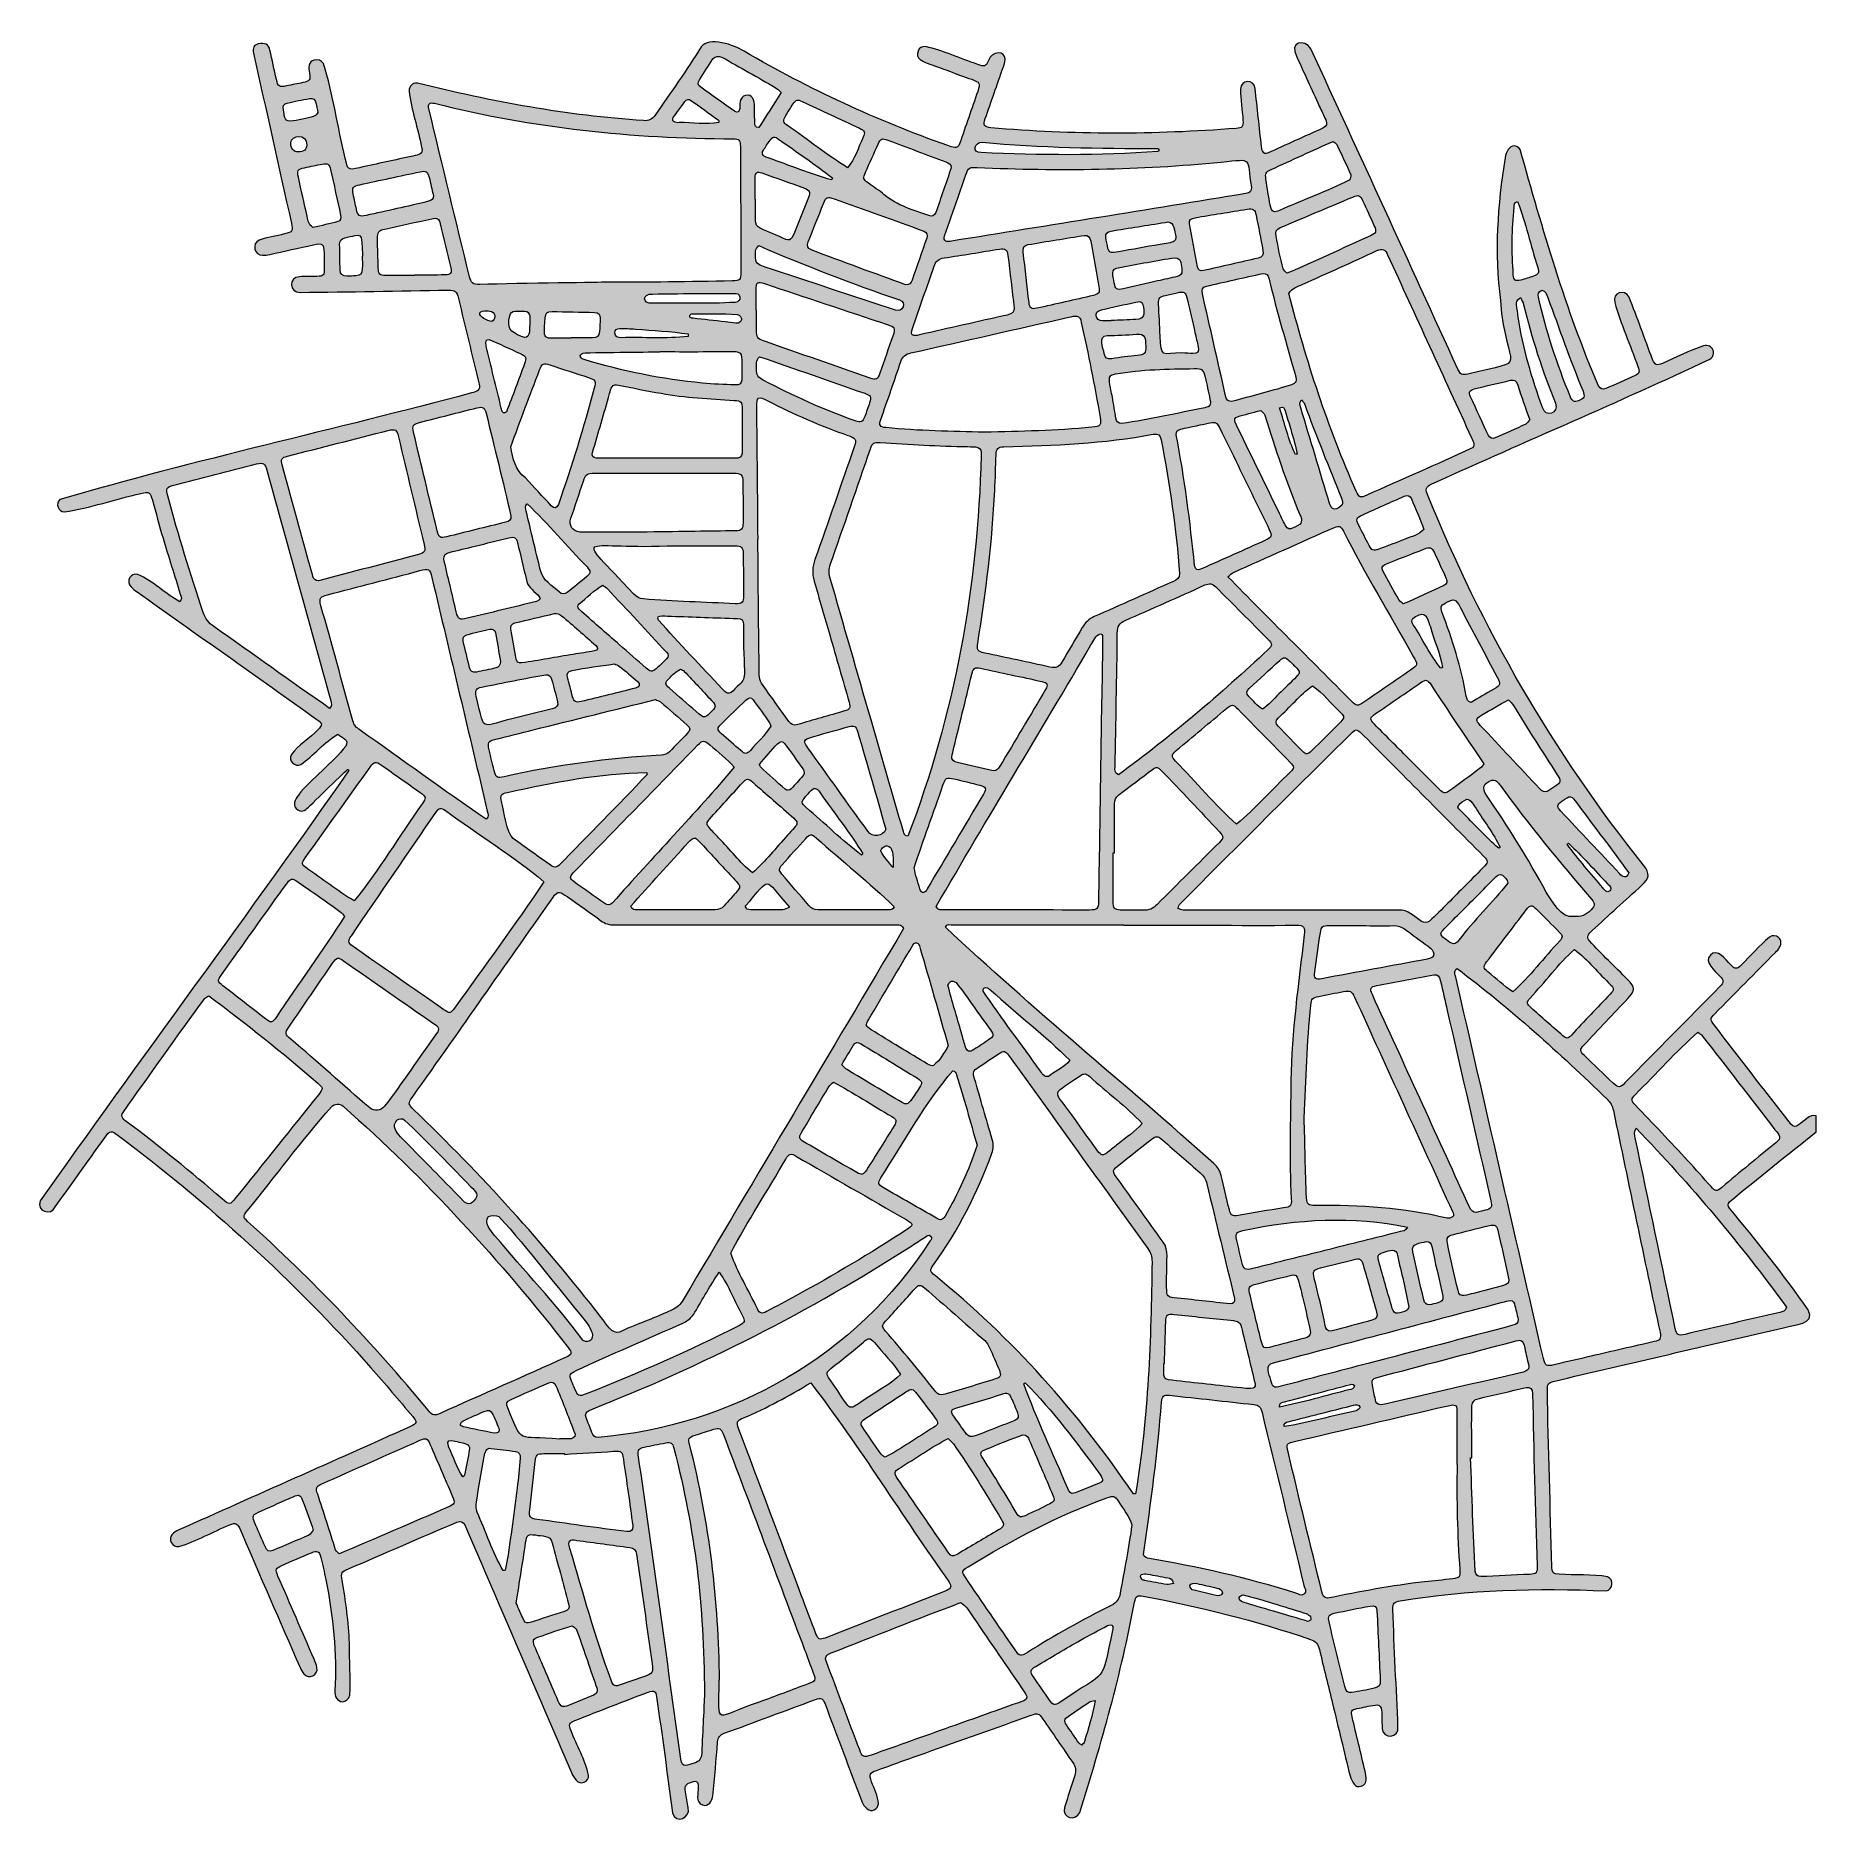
# Model space of a CAD drawing. Header units: centimetres. Extents: x 0 to 244, y -61 to 184.
import ezdxf

# ---------------------------------------------------------------- set-up
doc = ezdxf.new("R2010")
doc.units = ezdxf.units.CM
doc.header["$MEASUREMENT"] = 0
doc.layers.add('Screenshot 2022-06-20 at 21.10.08\xa0Image', color=7, linetype='Continuous', lineweight=0)

msp = doc.modelspace()

# ---------------------------------------------------------------- hatches: boundary and pattern name
at = {"layer": 'Screenshot 2022-06-20 at 21.10.08\xa0Image', "true_color": 0x000000, "transparency": 33554687}
h = msp.add_hatch(color=18, dxfattribs=at)
h.dxf.hatch_style = 2
edge = h.paths.add_edge_path()
edge.add_spline(control_points=[(59.76, 23.95), (59.82, 24.01), (59.88, 24.07), (59.93, 24.11), (60.71, 24.99), (60.19, 25.35), (59.52, 26.05), (55.68, 30.01), (53.66, 32.1), (50.42, 35.2), (50.09, 35.51), (49.74, 35.39), (49.36, 35.18), (48.68, 34.38), (49.25, 33.55), (49.88, 32.91), (54.32, 28.38), (54.47, 28.22), (58.64, 23.96), (58.94, 23.65), (59.45, 23.65), (59.76, 23.95)], knot_values=[0, 0, 0, 0, 1, 1, 1, 2, 2, 2, 3, 3, 3, 4, 4, 4, 5, 5, 5, 6, 6, 6, 7, 7, 7, 7], degree=3, periodic=0)
edge = h.paths.add_edge_path()
edge.add_spline(control_points=[(74.86, 5.03), (74.94, 5.02), (75.09, 4.88), (75.21, 4.85), (75.63, 4.73), (76.08, 4.99), (76.15, 5.43), (76.29, 6.2), (75.64, 7.09), (75.18, 7.69), (71.21, 12.4), (67.48, 17.45), (63.36, 21.99), (62.94, 22.16), (62.32, 22.17), (61.95, 21.97), (61.27, 21.16), (62.21, 20), (62.82, 19.35), (66.84, 14.47), (71.06, 10.18), (74.86, 5.03)], knot_values=[0, 0, 0, 0, 1, 1, 1, 2, 2, 2, 3, 3, 3, 4, 4, 4, 5, 5, 5, 6, 6, 6, 7, 7, 7, 7], degree=3, periodic=0)
edge = h.paths.add_edge_path()
edge.add_spline(control_points=[(117.42, 69.82), (117.39, 70.87), (117.5, 72.41), (116.81, 72.71), (116.19, 72.99), (115.83, 72.37), (115.73, 72.22), (115.52, 71.93), (117.26, 70), (117.42, 69.82)], knot_values=[0, 0, 0, 0, 1, 1, 1, 2, 2, 2, 3, 3, 3, 3], degree=3, periodic=0)
edge = h.paths.add_edge_path()
edge.add_spline(control_points=[(61.62, 146.14), (61.31, 146.18), (60.88, 146.07), (60.73, 145.84), (60.69, 145.29), (61.42, 145.05), (61.82, 144.82), (62.29, 144.59), (62.57, 144.65), (62.72, 145.01), (63.04, 145.84), (62.32, 146.19), (61.62, 146.14)], knot_values=[0, 0, 0, 0, 1, 1, 1, 2, 2, 2, 3, 3, 3, 4, 4, 4, 4], degree=3, periodic=0)
edge = h.paths.add_edge_path()
edge.add_spline(control_points=[(172.55, 126.44), (172.63, 126.46), (172.71, 126.48), (172.79, 126.5), (172.61, 127.65), (172.23, 128.76), (171.92, 129.89), (171.67, 130.74), (171.42, 131.58), (171.16, 132.42), (171.06, 132.74), (170.96, 133.1), (170.4, 132.83), (171.08, 130.68), (171.6, 128.49), (172.55, 126.44)], knot_values=[0, 0, 0, 0, 1, 1, 1, 2, 2, 2, 3, 3, 3, 4, 4, 4, 5, 5, 5, 5], degree=3, periodic=0)
edge = h.paths.add_edge_path()
edge.add_spline(control_points=[(37.01, 168.84), (37.04, 170.59), (34.88, 170.16), (34.81, 169.18), (34.79, 168.42), (35.23, 167.87), (35.8, 167.91), (36.65, 167.97), (37.03, 168.26), (37.01, 168.84)], knot_values=[0, 0, 0, 0, 1, 1, 1, 2, 2, 2, 3, 3, 3, 3], degree=3, periodic=0)
edge = h.paths.add_edge_path()
edge.add_spline(control_points=[(155.83, -28.32), (155.68, -27.74), (155.41, -27.61), (155.05, -27.55), (154.12, -27.39), (153.2, -27.21), (152.28, -27.05), (151.74, -26.92), (150.94, -27.11), (151.52, -27.75), (151.62, -27.84), (151.79, -27.89), (151.93, -27.92), (152.94, -28.12), (153.95, -28.32), (154.97, -28.48), (155.22, -28.52), (155.51, -28.38), (155.83, -28.32)], knot_values=[0, 0, 0, 0, 1, 1, 1, 2, 2, 2, 3, 3, 3, 4, 4, 4, 5, 5, 5, 6, 6, 6, 6], degree=3, periodic=0)
edge = h.paths.add_edge_path()
edge.add_spline(control_points=[(162.58, -29.65), (162.5, -29.15), (162.15, -29.03), (161.79, -28.95), (160.87, -28.74), (159.95, -28.53), (159.03, -28.34), (158.73, -28.23), (158.19, -28.29), (158.08, -28.59), (158.1, -28.88), (158.31, -29.24), (158.66, -29.26), (159.66, -29.5), (160.67, -29.74), (161.68, -29.97), (162.02, -30.05), (162.35, -30.04), (162.58, -29.65)], knot_values=[0, 0, 0, 0, 1, 1, 1, 2, 2, 2, 3, 3, 3, 4, 4, 4, 5, 5, 5, 6, 6, 6, 6], degree=3, periodic=0)
edge = h.paths.add_edge_path()
edge.add_spline(control_points=[(209.98, 73.15), (209.93, 73.1), (209.87, 73.05), (209.82, 73.01), (211.31, 70.91), (213.09, 69.03), (214.71, 67.02), (214.95, 66.74), (215.26, 66.26), (215.65, 66.61), (216.05, 66.97), (215.61, 67.32), (215.35, 67.6), (213.55, 69.44), (211.89, 71.43), (209.98, 73.15)], knot_values=[0, 0, 0, 0, 1, 1, 1, 2, 2, 2, 3, 3, 3, 4, 4, 4, 5, 5, 5, 5], degree=3, periodic=0)
edge = h.paths.add_edge_path()
edge.add_spline(control_points=[(89.82, 145.72), (89.61, 145.72), (89.46, 145.52), (89.53, 145.32), (89.59, 145.15), (89.78, 145.14), (89.97, 145.11), (91.45, 144.95), (92.92, 144.79), (94.4, 144.62), (94.88, 144.57), (95.37, 144.51), (95.85, 144.45), (96.74, 144.34), (96.9, 145.49), (96.03, 145.65), (93.96, 145.78), (91.91, 145.7), (89.82, 145.72)], knot_values=[0, 0, 0, 0, 1, 1, 1, 2, 2, 2, 3, 3, 3, 4, 4, 4, 5, 5, 5, 6, 6, 6, 6], degree=3, periodic=0)
edge = h.paths.add_edge_path()
edge.add_spline(control_points=[(170.36, -4.14), (173.59, -3.55), (176.69, -2.55), (179.89, -1.8), (180.23, -1.71), (180.63, -1.69), (180.67, -1.19), (180.43, -0.92), (180.16, -1.04), (179.91, -1.1), (178.82, -1.39), (177.73, -1.67), (176.64, -1.96), (174.78, -2.45), (172.92, -2.93), (171.07, -3.43), (170.77, -3.51), (170.37, -3.49), (170.36, -4.14)], knot_values=[0, 0, 0, 0, 1, 1, 1, 2, 2, 2, 3, 3, 3, 4, 4, 4, 5, 5, 5, 6, 6, 6, 6], degree=3, periodic=0)
edge = h.paths.add_edge_path()
edge.add_spline(control_points=[(171.02, -6.83), (174.31, -6.31), (177.6, -5.34), (180.89, -4.65), (181.1, -4.6), (181.27, -4.36), (181.46, -4.22), (181.17, -3.74), (180.87, -3.8), (180.52, -3.9), (179.22, -4.24), (177.92, -4.55), (176.62, -4.88), (174.94, -5.31), (173.26, -5.74), (171.58, -6.16), (171.26, -6.25), (170.92, -6.31), (171.02, -6.83)], knot_values=[0, 0, 0, 0, 1, 1, 1, 2, 2, 2, 3, 3, 3, 4, 4, 4, 5, 5, 5, 6, 6, 6, 6], degree=3, periodic=0)
edge = h.paths.add_edge_path()
edge.add_spline(control_points=[(58.39, -13.69), (58.56, -13.57), (58.64, -13.54), (58.65, -13.49), (58.89, -12.28), (59.14, -11.07), (59.33, -9.85), (59.36, -9.66), (59.12, -9.28), (58.93, -9.22), (58.24, -9), (57.53, -8.85), (56.82, -8.72), (56.23, -8.62), (56.3, -9.29), (56.51, -9.65), (57.16, -11), (57.55, -12.45), (58.39, -13.69)], knot_values=[0, 0, 0, 0, 1, 1, 1, 2, 2, 2, 3, 3, 3, 4, 4, 4, 5, 5, 5, 6, 6, 6, 6], degree=3, periodic=0)
edge = h.paths.add_edge_path()
edge.add_spline(control_points=[(67.59, 144.27), (67.59, 144.27), (67.59, 144.27), (67.6, 144.27), (67.55, 144.95), (67.86, 146.1), (66.85, 146.09), (66.43, 146.12), (66.01, 146.1), (65.58, 146.09), (65.15, 146.08), (64.93, 145.83), (64.85, 145.43), (64.43, 143.75), (64.88, 143.27), (66.45, 142.63), (67.69, 142.04), (67.53, 143.48), (67.59, 144.27)], knot_values=[0, 0, 0, 0, 1, 1, 1, 2, 2, 2, 3, 3, 3, 4, 4, 4, 5, 5, 5, 6, 6, 6, 6], degree=3, periodic=0)
edge = h.paths.add_edge_path()
edge.add_spline(control_points=[(62.72, -7.74), (63.28, -7.74), (63.51, -7.51), (63.33, -7.03), (63.07, -6.35), (62.78, -5.68), (62.45, -5.03), (62.22, -4.57), (61.94, -4.49), (61.47, -4.7), (60.44, -5.14), (59.42, -5.59), (58.4, -6.07), (58.25, -6.15), (58.11, -6.36), (58.07, -6.53), (58.06, -6.61), (58.3, -6.8), (58.45, -6.84), (59.87, -7.15), (61.3, -7.44), (62.72, -7.74)], knot_values=[0, 0, 0, 0, 1, 1, 1, 2, 2, 2, 3, 3, 3, 4, 4, 4, 5, 5, 5, 6, 6, 6, 7, 7, 7, 7], degree=3, periodic=0)
edge = h.paths.add_edge_path()
edge.add_spline(control_points=[(174.29, -33.53), (174.39, -33.47), (174.65, -33.4), (174.69, -33.27), (174.77, -32.72), (174.11, -32.48), (173.68, -32.34), (170.92, -31.54), (168.15, -30.56), (165.38, -29.87), (165.17, -29.92), (164.93, -30.07), (164.83, -30.25), (164.78, -30.74), (165.45, -30.95), (165.86, -31.04), (168.69, -31.88), (171.44, -32.69), (174.29, -33.53)], knot_values=[0, 0, 0, 0, 1, 1, 1, 2, 2, 2, 3, 3, 3, 4, 4, 4, 5, 5, 5, 6, 6, 6, 6], degree=3, periodic=0)
edge = h.paths.add_edge_path()
edge.add_spline(control_points=[(89.29, 142.63), (89.29, 142.74), (89.29, 142.85), (89.3, 142.96), (86.92, 143.36), (84.49, 143.4), (82.1, 143.64), (81.37, 143.69), (80.64, 143.71), (79.91, 143.72), (79.52, 143.72), (79.27, 143.5), (79.26, 143.11), (79.23, 142.6), (79.72, 142.4), (80.15, 142.44), (83.19, 142.55), (86.28, 142.26), (89.29, 142.63)], knot_values=[0, 0, 0, 0, 1, 1, 1, 2, 2, 2, 3, 3, 3, 4, 4, 4, 5, 5, 5, 6, 6, 6, 6], degree=3, periodic=0)
edge = h.paths.add_edge_path()
edge.add_spline(control_points=[(200.44, 72.45), (200.51, 72.5), (200.58, 72.55), (200.64, 72.6), (199.72, 74.48), (198.43, 76.14), (197.32, 77.9), (197.01, 78.34), (196.62, 79.19), (196.04, 79.18), (195.63, 78.96), (195.19, 78.7), (194.92, 78.33), (194.68, 78.01), (195.09, 77.74), (195.32, 77.5), (197.04, 75.84), (198.61, 74), (200.44, 72.45)], knot_values=[0, 0, 0, 0, 1, 1, 1, 2, 2, 2, 3, 3, 3, 4, 4, 4, 5, 5, 5, 6, 6, 6, 6], degree=3, periodic=0)
edge = h.paths.add_edge_path()
edge.add_spline(control_points=[(192.51, 97.14), (192.59, 97.17), (192.66, 97.21), (192.73, 97.24), (192.42, 99.15), (191.6, 100.95), (191.06, 102.8), (190.75, 103.51), (190.59, 104.95), (189.51, 104.44), (188.84, 104.17), (188.17, 103.84), (188.72, 103.1), (190.01, 101.14), (191.01, 98.93), (192.51, 97.14)], knot_values=[0, 0, 0, 0, 1, 1, 1, 2, 2, 2, 3, 3, 3, 4, 4, 4, 5, 5, 5, 5], degree=3, periodic=0)
edge = h.paths.add_edge_path()
edge.add_spline(control_points=[(38.55, 173.34), (38.29, 174.13), (38.44, 175.42), (37.39, 175.25), (36.38, 175.04), (35.35, 174.88), (34.35, 174.62), (33.84, 174.49), (33.68, 174.23), (33.83, 173.66), (33.98, 173.07), (33.8, 172.08), (34.75, 172.14), (35.86, 172.2), (36.96, 172.53), (38.05, 172.81), (38.27, 172.86), (38.42, 173.2), (38.55, 173.34)], knot_values=[0, 0, 0, 0, 1, 1, 1, 2, 2, 2, 3, 3, 3, 4, 4, 4, 5, 5, 5, 6, 6, 6, 6], degree=3, periodic=0)
edge = h.paths.add_edge_path()
edge.add_spline(control_points=[(93.52, 171.97), (93.49, 172.15), (93.5, 172.24), (93.47, 172.27), (92.21, 173.18), (90.96, 174.09), (89.69, 174.98), (89.4, 175.19), (89.08, 175.11), (88.87, 174.84), (88.32, 174.11), (87.79, 173.37), (87.27, 172.62), (86.91, 172.08), (87.64, 171.87), (88.06, 171.93), (89.86, 171.98), (91.76, 171.59), (93.52, 171.97)], knot_values=[0, 0, 0, 0, 1, 1, 1, 2, 2, 2, 3, 3, 3, 4, 4, 4, 5, 5, 5, 6, 6, 6, 6], degree=3, periodic=0)
edge = h.paths.add_edge_path()
edge.add_spline(control_points=[(147.32, 144.76), (147.32, 144.77), (147.32, 144.79), (147.32, 144.8), (148.45, 144.85), (149.57, 144.89), (150.7, 144.96), (151.81, 144.95), (151.92, 145.66), (151.72, 146.6), (151.58, 147.37), (151.44, 147.49), (150.68, 147.33), (149.1, 146.99), (147.53, 146.62), (145.96, 146.25), (144.8, 146.06), (145.12, 144.76), (146.13, 144.76), (146.53, 144.74), (146.92, 144.76), (147.32, 144.76)], knot_values=[0, 0, 0, 0, 1, 1, 1, 2, 2, 2, 3, 3, 3, 4, 4, 4, 5, 5, 5, 6, 6, 6, 7, 7, 7, 7], degree=3, periodic=0)
edge = h.paths.add_edge_path()
edge.add_spline(control_points=[(103.19, 64.39), (99.4, 68.59), (100.94, 68.67), (97.13, 64.54), (97.25, 64.11), (97.51, 64.03), (97.84, 64.03), (99.33, 64.04), (100.82, 64.02), (102.3, 64.04), (102.55, 64.05), (102.8, 64.23), (103.19, 64.39)], knot_values=[0, 0, 0, 0, 1, 1, 1, 2, 2, 2, 3, 3, 3, 4, 4, 4, 4], degree=3, periodic=0)
edge = h.paths.add_edge_path()
edge.add_spline(control_points=[(145.12, -44.36), (144.72, -44.47), (144.5, -44.47), (144.34, -44.57), (143.35, -45.22), (142.36, -45.87), (141.39, -46.55), (140.87, -46.91), (140.83, -47.17), (141.17, -47.7), (141.72, -48.54), (142.3, -49.36), (142.87, -50.19), (142.95, -50.3), (143.09, -50.37), (143.27, -50.51), (143.42, -50.32), (143.59, -50.18), (143.64, -50), (144.17, -48.21), (144.75, -46.43), (145.12, -44.36)], knot_values=[0, 0, 0, 0, 1, 1, 1, 2, 2, 2, 3, 3, 3, 4, 4, 4, 5, 5, 5, 6, 6, 6, 7, 7, 7, 7], degree=3, periodic=0)
edge = h.paths.add_edge_path()
edge.add_spline(control_points=[(44.63, 153.65), (44.64, 153.65), (44.65, 153.65), (44.66, 153.65), (44.62, 154.38), (44.61, 155.11), (44.54, 155.84), (44.48, 156.41), (44.23, 156.57), (43.67, 156.46), (43.19, 156.37), (42.72, 156.25), (42.25, 156.13), (41.78, 156.01), (41.51, 155.72), (41.52, 155.22), (41.54, 154.06), (41.54, 152.91), (41.59, 151.75), (41.61, 151.15), (41.92, 150.9), (42.53, 150.89), (42.93, 150.89), (43.32, 150.91), (43.72, 150.94), (44.41, 150.99), (44.61, 151.19), (44.63, 151.91), (44.64, 152.49), (44.63, 153.07), (44.63, 153.65)], knot_values=[0, 0, 0, 0, 1, 1, 1, 2, 2, 2, 3, 3, 3, 4, 4, 4, 5, 5, 5, 6, 6, 6, 7, 7, 7, 8, 8, 8, 9, 9, 9, 10, 10, 10, 10], degree=3, periodic=0)
edge = h.paths.add_edge_path()
edge.add_spline(control_points=[(89.9, 148.53), (89.9, 148.5), (86.25, 148.46), (84.42, 148.44), (82.99, 148.51), (82.97, 147.05), (84.42, 147.17), (88.19, 147.24), (91.98, 147.08), (95.74, 147.29), (96.23, 147.37), (96.45, 147.64), (96.39, 148.01), (96.31, 148.46), (95.97, 148.54), (95.57, 148.53), (93.68, 148.52), (91.79, 148.53), (89.9, 148.53)], knot_values=[0, 0, 0, 0, 1, 1, 1, 2, 2, 2, 3, 3, 3, 4, 4, 4, 5, 5, 5, 6, 6, 6, 6], degree=3, periodic=0)
edge = h.paths.add_edge_path()
edge.add_spline(control_points=[(152.04, 141.3), (152.01, 142.3), (151.99, 143.07), (150.77, 142.92), (149.44, 142.84), (148.1, 142.78), (146.77, 142.74), (145.39, 142.71), (146.24, 141.07), (146.34, 140.27), (146.49, 139.64), (146.74, 139.48), (147.38, 139.57), (148.56, 139.73), (149.73, 139.94), (150.91, 140.01), (151.76, 140.06), (152.15, 140.31), (152.04, 141.3)], knot_values=[0, 0, 0, 0, 1, 1, 1, 2, 2, 2, 3, 3, 3, 4, 4, 4, 5, 5, 5, 6, 6, 6, 6], degree=3, periodic=0)
edge = h.paths.add_edge_path()
edge.add_spline(control_points=[(173.4, 133.95), (173.02, 133.43), (173.14, 133.36), (173.3, 132.85), (174.62, 128.47), (175.9, 124.09), (177.24, 119.72), (177.51, 118.86), (177.95, 118.74), (178.67, 119.26), (179.12, 119.57), (179.14, 119.76), (178.86, 120.44), (177.17, 124.72), (175.39, 128.97), (173.84, 133.3), (173.77, 133.5), (173.6, 133.67), (173.4, 133.95)], knot_values=[0, 0, 0, 0, 1, 1, 1, 2, 2, 2, 3, 3, 3, 4, 4, 4, 5, 5, 5, 6, 6, 6, 6], degree=3, periodic=0)
edge = h.paths.add_edge_path()
edge.add_spline(control_points=[(108.96, 164.09), (109, 164.17), (109.04, 164.26), (109.08, 164.35), (106.71, 166.24), (104.15, 167.9), (101.7, 169.69), (101.18, 170.05), (100.89, 170.01), (100.54, 169.53), (100.21, 169.09), (99.91, 168.62), (99.63, 168.15), (99.21, 167.57), (99.76, 167.23), (100.29, 167.09), (103.19, 166.12), (106.01, 164.88), (108.96, 164.09)], knot_values=[0, 0, 0, 0, 1, 1, 1, 2, 2, 2, 3, 3, 3, 4, 4, 4, 5, 5, 5, 6, 6, 6, 6], degree=3, periodic=0)
edge = h.paths.add_edge_path()
edge.add_spline(control_points=[(113.09, 71.52), (113.15, 71.58), (113.21, 71.64), (113.27, 71.69), (111.5, 74.59), (109.35, 77.25), (107.41, 80.04), (107.12, 80.5), (106.67, 80.96), (106.2, 80.41), (105.91, 80.14), (105.66, 79.83), (105.4, 79.54), (104.79, 78.85), (104.79, 78.66), (105.48, 78.05), (108.03, 75.9), (110.42, 73.53), (113.09, 71.52)], knot_values=[0, 0, 0, 0, 1, 1, 1, 2, 2, 2, 3, 3, 3, 4, 4, 4, 5, 5, 5, 6, 6, 6, 6], degree=3, periodic=0)
edge = h.paths.add_edge_path()
edge.add_spline(control_points=[(88.24, 97.02), (87.59, 96.71), (87.18, 96.2), (86.68, 95.72), (86.1, 95.13), (86.11, 94.96), (86.75, 94.39), (87.95, 93.32), (89.18, 92.27), (90.39, 91.2), (91.62, 90.07), (91.58, 90.27), (92.77, 91.46), (93.05, 91.78), (93.07, 92.11), (92.77, 92.44), (91.44, 93.86), (90.11, 95.29), (88.77, 96.71), (88.64, 96.86), (88.42, 96.92), (88.24, 97.02)], knot_values=[0, 0, 0, 0, 1, 1, 1, 2, 2, 2, 3, 3, 3, 4, 4, 4, 5, 5, 5, 6, 6, 6, 7, 7, 7, 7], degree=3, periodic=0)
edge = h.paths.add_edge_path()
edge.add_spline(control_points=[(188.12, 9.58), (187.68, 11.97), (187.08, 14.28), (186.55, 16.65), (186.43, 17.7), (185.44, 17.3), (184.71, 17.1), (183.9, 16.87), (183.77, 16.65), (183.99, 15.85), (184.59, 13.69), (185.21, 11.53), (185.84, 9.37), (185.95, 8.99), (186.16, 8.66), (186.59, 8.71), (187, 8.77), (187.42, 8.92), (187.79, 9.11), (187.97, 9.2), (188.05, 9.47), (188.12, 9.58)], knot_values=[0, 0, 0, 0, 1, 1, 1, 2, 2, 2, 3, 3, 3, 4, 4, 4, 5, 5, 5, 6, 6, 6, 7, 7, 7, 7], degree=3, periodic=0)
edge = h.paths.add_edge_path()
edge.add_spline(control_points=[(190.51, 18.57), (189.77, 18.31), (188.29, 18.32), (188.68, 17.15), (189.16, 14.96), (189.65, 12.76), (190.15, 10.57), (190.31, 9.51), (191.38, 9.96), (192.09, 10.15), (192.75, 10.36), (192.89, 10.6), (192.73, 11.3), (192.23, 13.49), (191.7, 15.68), (191.27, 17.88), (191.18, 18.29), (190.98, 18.54), (190.51, 18.57)], knot_values=[0, 0, 0, 0, 1, 1, 1, 2, 2, 2, 3, 3, 3, 4, 4, 4, 5, 5, 5, 6, 6, 6, 6], degree=3, periodic=0)
edge = h.paths.add_edge_path()
edge.add_spline(control_points=[(99.07, 83.93), (99.16, 83.71), (99.17, 83.64), (99.21, 83.6), (100.34, 82.58), (101.47, 81.56), (102.61, 80.56), (102.87, 80.33), (103.19, 80.36), (103.43, 80.61), (103.98, 81.18), (104.51, 81.77), (105.03, 82.37), (105.28, 82.65), (105.28, 82.98), (105.06, 83.29), (104.23, 84.45), (103.41, 85.63), (102.56, 86.77), (102.24, 87.2), (101.98, 87.19), (101.57, 86.78), (100.69, 85.89), (99.87, 84.89), (99.07, 83.93)], knot_values=[0, 0, 0, 0, 1, 1, 1, 2, 2, 2, 3, 3, 3, 4, 4, 4, 5, 5, 5, 6, 6, 6, 7, 7, 7, 8, 8, 8, 8], degree=3, periodic=0)
edge = h.paths.add_edge_path()
edge.add_spline(control_points=[(218.26, 69.07), (215.99, 72.29), (213.55, 75.37), (211.23, 78.55), (210.34, 79.75), (210.31, 79.77), (209.09, 78.9), (208.38, 78.4), (208.35, 78.18), (208.95, 77.54), (211.63, 74.69), (214.3, 71.85), (216.98, 69.01), (217.41, 68.49), (217.97, 68.26), (218.26, 69.07)], knot_values=[0, 0, 0, 0, 1, 1, 1, 2, 2, 2, 3, 3, 3, 4, 4, 4, 5, 5, 5, 5], degree=3, periodic=0)
edge = h.paths.add_edge_path()
edge.add_spline(control_points=[(63.56, 98.11), (63.35, 99.31), (63.13, 100.66), (62.88, 102), (62.8, 102.37), (62.51, 102.58), (62.12, 102.49), (61.06, 102.25), (59.99, 102), (58.94, 101.72), (58.55, 101.61), (58.36, 101.29), (58.46, 100.86), (58.75, 99.65), (59.03, 98.43), (59.34, 97.23), (59.48, 96.69), (59.73, 96.52), (60.28, 96.61), (61.17, 96.77), (62.06, 96.98), (62.95, 97.18), (63.36, 97.27), (63.57, 97.53), (63.56, 98.11)], knot_values=[0, 0, 0, 0, 1, 1, 1, 2, 2, 2, 3, 3, 3, 4, 4, 4, 5, 5, 5, 6, 6, 6, 7, 7, 7, 8, 8, 8, 8], degree=3, periodic=0)
edge = h.paths.add_edge_path()
edge.add_spline(control_points=[(203.02, 161.13), (202.47, 160.98), (202.57, 160.62), (202.55, 160.34), (202.44, 158.83), (202.29, 157.31), (202.27, 155.79), (202.25, 154.21), (202.35, 152.63), (202.42, 151.05), (202.46, 150.34), (202.76, 150.15), (203.45, 150.34), (204.04, 150.51), (204.62, 150.69), (205.19, 150.89), (205.88, 151.13), (205.99, 151.37), (205.78, 152.07), (204.83, 155.08), (204.13, 158.18), (203.02, 161.13)], knot_values=[0, 0, 0, 0, 1, 1, 1, 2, 2, 2, 3, 3, 3, 4, 4, 4, 5, 5, 5, 6, 6, 6, 7, 7, 7, 7], degree=3, periodic=0)
edge = h.paths.add_edge_path()
edge.add_spline(control_points=[(203.41, 147.96), (202.82, 147.41), (202.81, 147.41), (202.88, 146.99), (202.96, 146.42), (203.02, 145.84), (203.11, 145.27), (203.77, 141.02), (204.94, 136.89), (206.45, 132.86), (206.8, 131.38), (208.78, 132.11), (208.22, 133.46), (206.41, 137.87), (204.96, 142.39), (203.85, 147.01), (203.78, 147.31), (203.59, 147.58), (203.41, 147.96)], knot_values=[0, 0, 0, 0, 1, 1, 1, 2, 2, 2, 3, 3, 3, 4, 4, 4, 5, 5, 5, 6, 6, 6, 6], degree=3, periodic=0)
edge = h.paths.add_edge_path()
edge.add_spline(control_points=[(168.07, 91.55), (168.96, 92.12), (169.55, 92.91), (170.31, 93.61), (171.11, 94.4), (171.93, 95.19), (172.72, 95.99), (173.2, 96.47), (173.19, 96.65), (172.74, 97.14), (172.41, 97.49), (172.07, 97.84), (171.71, 98.17), (171.15, 98.71), (170.97, 98.71), (170.41, 98.2), (169.02, 96.92), (167.63, 95.65), (166.23, 94.37), (165.8, 93.96), (165.79, 93.72), (166.18, 93.28), (166.79, 92.65), (167.28, 91.98), (168.07, 91.55)], knot_values=[0, 0, 0, 0, 1, 1, 1, 2, 2, 2, 3, 3, 3, 4, 4, 4, 5, 5, 5, 6, 6, 6, 7, 7, 7, 8, 8, 8, 8], degree=3, periodic=0)
edge = h.paths.add_edge_path()
edge.add_spline(control_points=[(201.69, 67.66), (201.63, 68.25), (201.27, 68.51), (200.93, 68.75), (200.59, 68.99), (200.3, 68.78), (200.05, 68.53), (199.32, 67.79), (198.59, 67.06), (197.86, 66.32), (196.22, 64.69), (194.58, 63.05), (192.95, 61.41), (192.35, 60.81), (192.37, 60.63), (193, 60.11), (193.68, 59.6), (194.31, 58.89), (194.96, 59.86), (197.05, 62.58), (199.53, 65.01), (201.69, 67.66)], knot_values=[0, 0, 0, 0, 1, 1, 1, 2, 2, 2, 3, 3, 3, 4, 4, 4, 5, 5, 5, 6, 6, 6, 7, 7, 7, 7], degree=3, periodic=0)
edge = h.paths.add_edge_path()
edge.add_spline(control_points=[(153.69, 167.99), (153.94, 168), (153.91, 168.37), (153.68, 168.37), (145.65, 168.4), (137.61, 168.48), (129.6, 169.26), (128.55, 169.27), (128.2, 167.73), (129.47, 167.83), (137.53, 167.49), (145.65, 167.35), (153.69, 167.99)], knot_values=[0, 0, 0, 0, 1, 1, 1, 2, 2, 2, 3, 3, 3, 4, 4, 4, 4], degree=3, periodic=0)
edge = h.paths.add_edge_path()
edge.add_spline(control_points=[(206.34, 148.95), (205.9, 148.77), (205.77, 148.43), (205.87, 147.99), (206.96, 143.35), (208.41, 138.83), (210.23, 134.43), (210.53, 133.7), (210.8, 133.57), (211.39, 133.81), (212.15, 134.12), (212.28, 134.4), (211.99, 135.13), (210.24, 139.35), (208.75, 143.68), (207.16, 147.96), (207, 148.39), (206.91, 148.85), (206.34, 148.95)], knot_values=[0, 0, 0, 0, 1, 1, 1, 2, 2, 2, 3, 3, 3, 4, 4, 4, 5, 5, 5, 6, 6, 6, 6], degree=3, periodic=0)
edge = h.paths.add_edge_path()
edge.add_spline(control_points=[(156.06, 153.42), (153.51, 153.04), (151, 152.54), (148.47, 152.08), (147.11, 151.94), (147.57, 150.95), (147.71, 149.97), (147.91, 149.08), (148.08, 148.97), (148.95, 149.16), (150.53, 149.51), (152.1, 149.88), (153.67, 150.23), (154.56, 150.44), (155.45, 150.63), (156.34, 150.83), (156.77, 150.93), (157.08, 151.18), (157, 151.66), (156.92, 152.29), (156.99, 153.41), (156.06, 153.42)], knot_values=[0, 0, 0, 0, 1, 1, 1, 2, 2, 2, 3, 3, 3, 4, 4, 4, 5, 5, 5, 6, 6, 6, 7, 7, 7, 7], degree=3, periodic=0)
edge = h.paths.add_edge_path()
edge.add_spline(control_points=[(124.92, 53.69), (125.48, 51.46), (126.15, 49.37), (126.77, 47.16), (126.94, 46.55), (127.09, 45.93), (127.29, 45.32), (127.54, 44.55), (127.82, 44.46), (128.49, 44.88), (129.19, 45.31), (129.88, 45.76), (130.55, 46.23), (131.22, 46.69), (131.24, 46.87), (130.75, 47.56), (129.17, 49.71), (127.67, 51.96), (126.04, 54.06), (125.41, 54.41), (125.2, 54.28), (124.92, 53.69)], knot_values=[0, 0, 0, 0, 1, 1, 1, 2, 2, 2, 3, 3, 3, 4, 4, 4, 5, 5, 5, 6, 6, 6, 7, 7, 7, 7], degree=3, periodic=0)
edge = h.paths.add_edge_path()
edge.add_spline(control_points=[(73.28, 142.39), (73.28, 142.41), (73.28, 142.42), (73.28, 142.43), (74.25, 142.43), (75.23, 142.42), (76.2, 142.44), (76.87, 142.45), (77.05, 142.62), (77.13, 143.3), (77.21, 143.9), (77.24, 144.51), (77.24, 145.11), (77.24, 145.68), (77.04, 145.88), (76.48, 145.91), (74.53, 145.98), (72.58, 146.01), (70.64, 146.03), (69.97, 146.03), (69.77, 145.84), (69.7, 145.18), (69.37, 141.48), (69.53, 142.56), (73.28, 142.39)], knot_values=[0, 0, 0, 0, 1, 1, 1, 2, 2, 2, 3, 3, 3, 4, 4, 4, 5, 5, 5, 6, 6, 6, 7, 7, 7, 8, 8, 8, 8], degree=3, periodic=0)
edge = h.paths.add_edge_path()
edge.add_spline(control_points=[(147.63, 154.11), (149.51, 154.41), (151.36, 154.79), (153.23, 155.11), (153.95, 155.24), (154.67, 155.33), (155.39, 155.47), (156.08, 155.6), (156.25, 155.87), (156.11, 156.56), (155.9, 157.44), (155.9, 158.59), (154.69, 158.26), (152.23, 157.86), (149.76, 157.48), (147.3, 157.06), (146.73, 156.96), (146.5, 156.69), (146.57, 156.21), (146.64, 155.7), (146.75, 155.2), (146.86, 154.69), (146.95, 154.27), (147.23, 154.08), (147.63, 154.11)], knot_values=[0, 0, 0, 0, 1, 1, 1, 2, 2, 2, 3, 3, 3, 4, 4, 4, 5, 5, 5, 6, 6, 6, 7, 7, 7, 8, 8, 8, 8], degree=3, periodic=0)
edge = h.paths.add_edge_path()
edge.add_spline(control_points=[(62, 142.22), (61.6, 142.23), (61.46, 141.93), (61.59, 141.39), (62.28, 138.52), (62.98, 135.66), (63.68, 132.79), (63.72, 132.4), (64, 131.86), (64.39, 132.3), (65.28, 134.46), (66.04, 136.68), (66.87, 138.87), (67.18, 139.72), (67.09, 139.92), (66.28, 140.28), (64.86, 140.93), (63.42, 141.58), (62, 142.22)], knot_values=[0, 0, 0, 0, 1, 1, 1, 2, 2, 2, 3, 3, 3, 4, 4, 4, 5, 5, 5, 6, 6, 6, 6], degree=3, periodic=0)
edge = h.paths.add_edge_path()
edge.add_spline(control_points=[(100.63, 89.19), (100.56, 89.39), (100.54, 89.56), (100.45, 89.67), (99.72, 90.72), (98.99, 91.77), (98.21, 92.8), (97.91, 93.2), (97.64, 93.19), (97.22, 92.78), (96.07, 91.69), (94.93, 90.58), (93.81, 89.46), (93.25, 88.91), (93.26, 88.72), (93.85, 88.19), (94.73, 87.4), (95.63, 86.61), (96.53, 85.84), (97.13, 85.32), (97.3, 85.32), (97.83, 85.88), (98.76, 86.97), (99.89, 87.96), (100.63, 89.19)], knot_values=[0, 0, 0, 0, 1, 1, 1, 2, 2, 2, 3, 3, 3, 4, 4, 4, 5, 5, 5, 6, 6, 6, 7, 7, 7, 8, 8, 8, 8], degree=3, periodic=0)
edge = h.paths.add_edge_path()
edge.add_spline(control_points=[(128.29, -8.2), (129.61, -7.78), (130.98, -7.18), (132.29, -6.69), (132.89, -6.46), (133.49, -6.23), (134.07, -5.97), (134.59, -5.73), (134.67, -5.49), (134.46, -4.94), (134.18, -4.23), (133.88, -3.53), (133.56, -2.84), (133.26, -2.19), (133.04, -2.12), (132.33, -2.36), (130.29, -3.07), (128.19, -3.6), (126.12, -4.24), (125.32, -4.48), (125.24, -4.7), (125.72, -5.39), (126.24, -6.14), (126.78, -6.88), (127.31, -7.63), (127.52, -7.93), (127.75, -8.22), (128.29, -8.2)], knot_values=[0, 0, 0, 0, 1, 1, 1, 2, 2, 2, 3, 3, 3, 4, 4, 4, 5, 5, 5, 6, 6, 6, 7, 7, 7, 8, 8, 8, 9, 9, 9, 9], degree=3, periodic=0)
edge = h.paths.add_edge_path()
edge.add_spline(control_points=[(79.19, 97.72), (77.14, 97.44), (75.36, 97.21), (73.39, 96.83), (72.75, 96.7), (72.63, 96.47), (72.78, 95.86), (73, 94.97), (73.22, 94.08), (73.47, 93.21), (73.67, 92.53), (73.92, 92.4), (74.62, 92.57), (77.11, 93.18), (79.6, 93.77), (82.07, 94.42), (82.68, 94.58), (82.77, 94.91), (82.34, 95.31), (81.55, 96.02), (80.73, 96.72), (79.91, 97.39), (79.68, 97.57), (79.37, 97.64), (79.19, 97.72)], knot_values=[0, 0, 0, 0, 1, 1, 1, 2, 2, 2, 3, 3, 3, 4, 4, 4, 5, 5, 5, 6, 6, 6, 7, 7, 7, 8, 8, 8, 8], degree=3, periodic=0)
edge = h.paths.add_edge_path()
edge.add_spline(control_points=[(156.99, 140.37), (157.59, 140.34), (158.04, 140.31), (158.5, 140.29), (159.16, 140.28), (159.37, 140.52), (159.23, 141.19), (159.1, 141.85), (158.94, 142.5), (158.79, 143.15), (158.44, 144.69), (158.09, 146.23), (157.73, 147.77), (157.49, 148.76), (157.35, 148.84), (156.33, 148.61), (155.8, 148.5), (155.26, 148.38), (154.73, 148.25), (153.92, 148.05), (153.78, 147.91), (153.81, 147.06), (153.86, 145.61), (153.95, 144.15), (154.02, 142.69), (154.06, 139.61), (154.38, 140.3), (156.99, 140.37)], knot_values=[0, 0, 0, 0, 1, 1, 1, 2, 2, 2, 3, 3, 3, 4, 4, 4, 5, 5, 5, 6, 6, 6, 7, 7, 7, 8, 8, 8, 9, 9, 9, 9], degree=3, periodic=0)
edge = h.paths.add_edge_path()
edge.add_spline(control_points=[(37.85, 157.55), (39.07, 157.83), (40.17, 158.06), (41.26, 158.36), (41.65, 158.46), (41.76, 158.82), (41.66, 159.25), (41.18, 161.33), (40.77, 163.42), (40.28, 165.5), (40.09, 166.26), (39.88, 166.4), (39.14, 166.26), (38.33, 166.1), (37.52, 165.94), (36.72, 165.76), (35.76, 165.54), (35.66, 165.37), (35.86, 164.45), (36.26, 162.66), (36.67, 160.88), (37.07, 159.1), (37.19, 158.38), (37.25, 158.01), (37.85, 157.55)], knot_values=[0, 0, 0, 0, 1, 1, 1, 2, 2, 2, 3, 3, 3, 4, 4, 4, 5, 5, 5, 6, 6, 6, 7, 7, 7, 8, 8, 8, 8], degree=3, periodic=0)
edge = h.paths.add_edge_path()
edge.add_spline(control_points=[(141.64, 43.39), (138.22, 46.77), (134.41, 49.74), (130.84, 52.97), (130.56, 53.19), (130.18, 53.57), (129.84, 53.28), (129.75, 53.19), (129.71, 52.99), (129.75, 52.88), (132.26, 49.15), (135.01, 45.56), (137.61, 41.88), (137.9, 41.43), (138.34, 40.87), (138.91, 41.31), (139.83, 42.03), (140.89, 42.45), (141.64, 43.39)], knot_values=[0, 0, 0, 0, 1, 1, 1, 2, 2, 2, 3, 3, 3, 4, 4, 4, 5, 5, 5, 6, 6, 6, 6], degree=3, periodic=0)
edge = h.paths.add_edge_path()
edge.add_spline(control_points=[(98.99, 155.07), (98.4, 154.53), (98.56, 154.1), (98.55, 153.39), (98.48, 152.58), (99.24, 152.32), (99.87, 152.14), (105.83, 150.17), (111.78, 148.16), (117.75, 146.22), (118.25, 146.06), (118.58, 146.24), (118.76, 146.7), (118.91, 147.11), (118.77, 147.41), (118.28, 147.64), (111.74, 149.84), (105.34, 152.34), (98.99, 155.07)], knot_values=[0, 0, 0, 0, 1, 1, 1, 2, 2, 2, 3, 3, 3, 4, 4, 4, 5, 5, 5, 6, 6, 6, 6], degree=3, periodic=0)
edge = h.paths.add_edge_path()
edge.add_spline(control_points=[(37.9, -21.06), (37.47, -19.61), (36.95, -18.36), (36.45, -16.97), (36.15, -16.18), (35.92, -16.09), (35.14, -16.43), (33.72, -17.06), (32.3, -17.7), (30.88, -18.33), (29.44, -18.98), (29.44, -18.98), (30.05, -20.4), (30.47, -21.35), (30.87, -22.3), (31.3, -23.25), (31.58, -23.88), (31.83, -24.02), (32.34, -23.81), (34, -23.13), (35.66, -22.42), (37.29, -21.69), (37.56, -21.57), (37.73, -21.24), (37.9, -21.06)], knot_values=[0, 0, 0, 0, 1, 1, 1, 2, 2, 2, 3, 3, 3, 4, 4, 4, 5, 5, 5, 6, 6, 6, 7, 7, 7, 8, 8, 8, 8], degree=3, periodic=0)
edge = h.paths.add_edge_path()
edge.add_spline(control_points=[(187.34, 105.98), (189.24, 106.71), (191.05, 107.64), (192.9, 108.48), (193.41, 108.72), (193.44, 108.99), (193.19, 109.54), (192.68, 110.68), (192.16, 111.81), (191.63, 112.94), (191.26, 113.73), (191.05, 113.81), (190.19, 113.47), (188.41, 112.77), (186.61, 112.1), (184.84, 111.37), (184.44, 111.14), (184.33, 110.87), (184.55, 110.47), (185.27, 109.13), (186.02, 107.8), (186.78, 106.48), (186.9, 106.27), (187.17, 106.13), (187.34, 105.98)], knot_values=[0, 0, 0, 0, 1, 1, 1, 2, 2, 2, 3, 3, 3, 4, 4, 4, 5, 5, 5, 6, 6, 6, 7, 7, 7, 8, 8, 8, 8], degree=3, periodic=0)
edge = h.paths.add_edge_path()
edge.add_spline(control_points=[(190.15, 116.18), (189.7, 117.64), (189.04, 118.97), (188.46, 120.38), (188.26, 120.85), (187.99, 120.9), (187.48, 120.71), (185.58, 119.89), (183.69, 119.03), (181.8, 118.19), (180.86, 117.76), (180.82, 117.61), (181.29, 116.66), (181.74, 115.76), (182.2, 114.87), (182.67, 113.98), (183.05, 113.27), (183.25, 113.19), (183.99, 113.46), (185.19, 113.9), (186.38, 114.36), (187.57, 114.82), (188.45, 115.2), (189.54, 115.41), (190.15, 116.18)], knot_values=[0, 0, 0, 0, 1, 1, 1, 2, 2, 2, 3, 3, 3, 4, 4, 4, 5, 5, 5, 6, 6, 6, 7, 7, 7, 8, 8, 8, 8], degree=3, periodic=0)
edge = h.paths.add_edge_path()
edge.add_spline(control_points=[(110.37, 42.79), (110.67, 42.51), (110.85, 42.26), (111.1, 42.11), (113.6, 40.6), (116.12, 39.1), (118.64, 37.6), (119.18, 37.28), (119.42, 37.33), (119.8, 37.85), (120.23, 38.44), (120.64, 39.05), (121.04, 39.66), (121.44, 40.29), (121.41, 40.51), (120.75, 40.92), (118.18, 42.5), (115.6, 44.07), (113.02, 45.64), (112.51, 45.94), (112.26, 45.89), (111.94, 45.4), (111.41, 44.58), (110.93, 43.73), (110.37, 42.79)], knot_values=[0, 0, 0, 0, 1, 1, 1, 2, 2, 2, 3, 3, 3, 4, 4, 4, 5, 5, 5, 6, 6, 6, 7, 7, 7, 8, 8, 8, 8], degree=3, periodic=0)
edge = h.paths.add_edge_path()
edge.add_spline(control_points=[(204.68, 131.19), (204.13, 132.82), (203.55, 134.33), (203.04, 135.96), (202.83, 136.57), (202.58, 136.74), (202.04, 136.61), (200.38, 136.23), (198.72, 135.84), (197.06, 135.43), (196.43, 135.27), (196.3, 134.97), (196.58, 134.35), (197.39, 132.58), (198.19, 130.8), (199.03, 129.04), (199.25, 128.7), (199.56, 128.53), (199.96, 128.71), (201.36, 129.33), (202.75, 129.94), (204.13, 130.6), (204.37, 130.71), (204.52, 131.01), (204.68, 131.19)], knot_values=[0, 0, 0, 0, 1, 1, 1, 2, 2, 2, 3, 3, 3, 4, 4, 4, 5, 5, 5, 6, 6, 6, 7, 7, 7, 8, 8, 8, 8], degree=3, periodic=0)
edge = h.paths.add_edge_path()
edge.add_spline(control_points=[(54.37, 161.95), (54.18, 162.78), (54, 163.61), (53.79, 164.43), (53.59, 165.25), (53.38, 165.37), (52.56, 165.2), (49.8, 164.61), (47.03, 164.02), (44.27, 163.42), (43.43, 163.23), (43.16, 163.04), (43.38, 162.11), (43.55, 161.43), (43.67, 160.74), (43.82, 160.06), (44.04, 159.12), (44.21, 159.01), (45.14, 159.22), (47.97, 159.82), (50.78, 160.44), (53.59, 161.12), (54.2, 161.26), (54.39, 161.49), (54.37, 161.95)], knot_values=[0, 0, 0, 0, 1, 1, 1, 2, 2, 2, 3, 3, 3, 4, 4, 4, 5, 5, 5, 6, 6, 6, 7, 7, 7, 8, 8, 8, 8], degree=3, periodic=0)
edge = h.paths.add_edge_path()
edge.add_spline(control_points=[(67.24, 119.69), (66.87, 119.33), (67.02, 119), (67.1, 118.69), (67.75, 115.97), (68.39, 113.24), (69.07, 110.53), (69.37, 109.15), (70.7, 108.47), (71.65, 107.57), (72, 107.27), (72.37, 107.25), (72.73, 107.54), (73.63, 108.27), (74.54, 108.98), (75.42, 109.73), (75.98, 110.21), (75.96, 110.46), (75.45, 111.02), (72.69, 113.88), (70.11, 116.94), (67.24, 119.69)], knot_values=[0, 0, 0, 0, 1, 1, 1, 2, 2, 2, 3, 3, 3, 4, 4, 4, 5, 5, 5, 6, 6, 6, 7, 7, 7, 7], degree=3, periodic=0)
edge = h.paths.add_edge_path()
edge.add_spline(control_points=[(174.91, 94.72), (173.16, 93.48), (171.81, 91.77), (170.23, 90.33), (169.8, 89.89), (169.8, 89.59), (170.22, 89.15), (171.32, 88), (172.42, 86.87), (173.54, 85.76), (174.03, 85.27), (174.24, 85.28), (174.76, 85.8), (176.11, 87.13), (177.44, 88.46), (178.77, 89.8), (179.28, 90.32), (179.29, 90.52), (178.8, 91.02), (177.49, 92.24), (176.4, 93.72), (174.91, 94.72)], knot_values=[0, 0, 0, 0, 1, 1, 1, 2, 2, 2, 3, 3, 3, 4, 4, 4, 5, 5, 5, 6, 6, 6, 7, 7, 7, 7], degree=3, periodic=0)
edge = h.paths.add_edge_path()
edge.add_spline(control_points=[(196.65, 92.45), (197.65, 93.04), (198.7, 93.65), (199.75, 94.26), (200.71, 94.82), (200.74, 94.95), (200.23, 95.9), (198.54, 99.08), (196.85, 102.26), (195.18, 105.44), (194.52, 106.7), (194.35, 106.77), (193.09, 106.06), (192.49, 105.72), (192.42, 105.53), (192.65, 104.87), (194.06, 101.1), (195.28, 97.26), (195.99, 93.3), (196.06, 92.93), (196.14, 92.57), (196.65, 92.45)], knot_values=[0, 0, 0, 0, 1, 1, 1, 2, 2, 2, 3, 3, 3, 4, 4, 4, 5, 5, 5, 6, 6, 6, 7, 7, 7, 7], degree=3, periodic=0)
edge = h.paths.add_edge_path()
edge.add_spline(control_points=[(135.52, -0.83), (135.46, -0.87), (135.39, -0.91), (135.32, -0.95), (137.07, -5.83), (139.35, -10.52), (141.34, -15.31), (141.66, -16.03), (141.86, -16.11), (142.61, -15.81), (143.52, -15.46), (144.43, -15.1), (145.33, -14.73), (146.25, -14.35), (146.31, -14.14), (145.73, -13.33), (142.56, -8.99), (139.32, -4.64), (135.52, -0.83)], knot_values=[0, 0, 0, 0, 1, 1, 1, 2, 2, 2, 3, 3, 3, 4, 4, 4, 5, 5, 5, 6, 6, 6, 6], degree=3, periodic=0)
edge = h.paths.add_edge_path()
edge.add_spline(control_points=[(98.49, 161.46), (98.5, 161.46), (98.52, 161.46), (98.53, 161.46), (98.53, 160.49), (98.55, 159.51), (98.53, 158.54), (98.52, 158.02), (98.74, 157.65), (99.19, 157.45), (100.36, 156.92), (101.54, 156.44), (102.71, 155.92), (103.1, 155.74), (103.36, 155.9), (103.57, 156.2), (104.39, 157.99), (105.05, 159.87), (105.8, 161.69), (106.09, 162.43), (105.99, 162.67), (105.25, 162.94), (103.31, 163.66), (101.36, 164.36), (99.41, 165.04), (98.75, 165.28), (98.51, 165.09), (98.49, 164.39), (98.48, 163.41), (98.49, 162.44), (98.49, 161.46)], knot_values=[0, 0, 0, 0, 1, 1, 1, 2, 2, 2, 3, 3, 3, 4, 4, 4, 5, 5, 5, 6, 6, 6, 7, 7, 7, 8, 8, 8, 9, 9, 9, 10, 10, 10, 10], degree=3, periodic=0)
edge = h.paths.add_edge_path()
edge.add_spline(control_points=[(71.73, -8.56), (71.73, -8.54), (71.73, -8.53), (71.73, -8.51), (72.57, -8.45), (74.33, -8.85), (73.64, -7.43), (72.83, -5.36), (72.05, -3.27), (71.17, -1.23), (70.93, -0.74), (70.67, -0.62), (70.22, -0.82), (68.46, -1.58), (66.7, -2.35), (64.96, -3.15), (64.4, -3.41), (64.33, -3.68), (64.57, -4.27), (66.87, -9.62), (65.54, -7.85), (71.73, -8.56)], knot_values=[0, 0, 0, 0, 1, 1, 1, 2, 2, 2, 3, 3, 3, 4, 4, 4, 5, 5, 5, 6, 6, 6, 7, 7, 7, 7], degree=3, periodic=0)
edge = h.paths.add_edge_path()
edge.add_spline(control_points=[(102.06, 176.08), (101.73, 176.36), (101.51, 176.61), (101.23, 176.77), (98.83, 178.15), (96.42, 179.51), (94, 180.87), (93.48, 181.1), (92.94, 181), (92.7, 180.66), (92.07, 179.73), (91.46, 178.78), (90.86, 177.82), (90.57, 177.36), (90.58, 177.12), (91.02, 176.8), (92.55, 175.69), (94.09, 174.6), (95.64, 173.52), (96.06, 173.23), (96.31, 173.38), (96.37, 173.89), (96.37, 174.74), (96.46, 175.72), (97.52, 175.69), (98.19, 175.62), (98.45, 174.83), (98.38, 174.2), (98.4, 173.41), (98.42, 172.61), (98.45, 171.82), (98.46, 171.54), (98.47, 171.25), (98.99, 171.25), (99.96, 172.79), (100.97, 174.37), (102.06, 176.08)], knot_values=[0, 0, 0, 0, 1, 1, 1, 2, 2, 2, 3, 3, 3, 4, 4, 4, 5, 5, 5, 6, 6, 6, 7, 7, 7, 8, 8, 8, 9, 9, 9, 10, 10, 10, 11, 11, 11, 12, 12, 12, 12], degree=3, periodic=0)
edge = h.paths.add_edge_path()
edge.add_spline(control_points=[(111.17, 165.76), (112.22, 166.93), (112.59, 168.53), (113.3, 169.92), (113.61, 170.62), (113.53, 170.83), (112.79, 171.18), (110.17, 172.41), (107.55, 173.63), (104.93, 174.85), (104.31, 175.14), (104.1, 175.09), (103.71, 174.52), (103.35, 173.99), (103.02, 173.44), (102.69, 172.89), (102.27, 172.19), (102.29, 171.98), (102.93, 171.52), (105.7, 169.61), (108.31, 167.53), (111.17, 165.76)], knot_values=[0, 0, 0, 0, 1, 1, 1, 2, 2, 2, 3, 3, 3, 4, 4, 4, 5, 5, 5, 6, 6, 6, 7, 7, 7, 7], degree=3, periodic=0)
edge = h.paths.add_edge_path()
edge.add_spline(control_points=[(118.41, 0.33), (117.4, 1.95), (116.03, 3.23), (114.83, 4.7), (114.21, 5.4), (114.06, 5.38), (113.34, 4.75), (111.91, 3.48), (110.36, 2.35), (108.87, 1.13), (108.3, 0.67), (108.21, 0.44), (108.56, -0.08), (109.38, -1.33), (110.22, -2.56), (111.08, -3.77), (111.43, -4.28), (111.68, -4.3), (112.24, -3.95), (112.78, -3.61), (113.31, -3.25), (113.85, -2.9), (115.35, -1.81), (117.12, -1.03), (118.41, 0.33)], knot_values=[0, 0, 0, 0, 1, 1, 1, 2, 2, 2, 3, 3, 3, 4, 4, 4, 5, 5, 5, 6, 6, 6, 7, 7, 7, 8, 8, 8, 8], degree=3, periodic=0)
edge = h.paths.add_edge_path()
edge.add_spline(control_points=[(167.81, 132.49), (166.65, 132.17), (165.62, 131.91), (164.6, 131.61), (164.26, 131.5), (164.18, 131.19), (164.3, 130.85), (166.32, 126.69), (168.35, 122.52), (170.37, 118.36), (170.62, 117.84), (170.88, 117.32), (171.15, 116.81), (171.31, 116.49), (171.54, 116.17), (171.91, 116.27), (172.36, 116.4), (172.82, 116.62), (173.21, 116.9), (173.36, 117.01), (173.39, 117.37), (173.38, 117.62), (173.38, 117.82), (173.24, 118.02), (173.16, 118.22), (171.31, 122.66), (169.79, 127.23), (168.37, 131.82), (168.25, 132.09), (167.98, 132.3), (167.81, 132.49)], knot_values=[0, 0, 0, 0, 1, 1, 1, 2, 2, 2, 3, 3, 3, 4, 4, 4, 5, 5, 5, 6, 6, 6, 7, 7, 7, 8, 8, 8, 9, 9, 9, 10, 10, 10, 10], degree=3, periodic=0)
edge = h.paths.add_edge_path()
edge.add_spline(control_points=[(69.81, 96.25), (66.86, 95.76), (63.94, 95.12), (61.01, 94.55), (60.22, 94.39), (60.07, 94.12), (60.26, 93.3), (61.62, 87.75), (60.3, 89.29), (67.67, 90.83), (68.67, 91.08), (69.68, 91.31), (70.68, 91.58), (71.32, 91.75), (71.51, 92), (71.38, 92.54), (71.14, 93.58), (70.86, 94.61), (70.58, 95.63), (70.47, 96.02), (70.22, 96.27), (69.81, 96.25)], knot_values=[0, 0, 0, 0, 1, 1, 1, 2, 2, 2, 3, 3, 3, 4, 4, 4, 5, 5, 5, 6, 6, 6, 7, 7, 7, 7], degree=3, periodic=0)
edge = h.paths.add_edge_path()
edge.add_spline(control_points=[(66.5, 97.86), (68.85, 98.21), (71.21, 98.66), (73.55, 99.04), (74.51, 99.2), (75.48, 99.32), (76.43, 99.51), (76.95, 99.62), (77.03, 99.92), (76.64, 100.26), (75.09, 101.63), (73.54, 103), (71.95, 104.33), (71.71, 104.54), (71.26, 104.69), (70.96, 104.62), (69.15, 104.23), (67.35, 103.78), (65.55, 103.34), (65.15, 103.24), (64.9, 102.96), (64.98, 102.53), (65.21, 101.15), (65.46, 99.77), (65.71, 98.4), (65.78, 98.02), (66.06, 97.85), (66.5, 97.86)], knot_values=[0, 0, 0, 0, 1, 1, 1, 2, 2, 2, 3, 3, 3, 4, 4, 4, 5, 5, 5, 6, 6, 6, 7, 7, 7, 8, 8, 8, 9, 9, 9, 9], degree=3, periodic=0)
edge = h.paths.add_edge_path()
edge.add_spline(control_points=[(116.3, -11.02), (118.62, -9.81), (120.72, -8.29), (122.96, -6.94), (123.6, -6.54), (123.64, -6.3), (123.19, -5.69), (122.36, -4.56), (121.52, -3.44), (120.66, -2.34), (120.09, -1.6), (119.94, -1.58), (119.16, -2.08), (117.21, -3.37), (115.21, -4.6), (113.29, -5.94), (113.01, -6.2), (112.92, -6.49), (113.16, -6.83), (114.02, -8.08), (114.87, -9.34), (115.75, -10.59), (115.88, -10.77), (116.11, -10.88), (116.3, -11.02)], knot_values=[0, 0, 0, 0, 1, 1, 1, 2, 2, 2, 3, 3, 3, 4, 4, 4, 5, 5, 5, 6, 6, 6, 7, 7, 7, 8, 8, 8, 8], degree=3, periodic=0)
edge = h.paths.add_edge_path()
edge.add_spline(control_points=[(77.59, 108.51), (76.38, 107.85), (75.45, 106.81), (74.37, 105.97), (74.13, 105.77), (74.11, 105.49), (74.35, 105.24), (76.15, 103.56), (78.06, 101.99), (79.9, 100.35), (81.12, 99.29), (82.33, 98.22), (83.55, 97.17), (84.09, 96.7), (84.38, 96.61), (84.75, 96.93), (85.31, 97.4), (85.83, 97.92), (86.35, 98.43), (86.64, 98.71), (86.61, 99.02), (86.35, 99.32), (83.67, 102.23), (80.96, 105.12), (78.25, 108.01), (78.05, 108.21), (77.78, 108.36), (77.59, 108.51)], knot_values=[0, 0, 0, 0, 1, 1, 1, 2, 2, 2, 3, 3, 3, 4, 4, 4, 5, 5, 5, 6, 6, 6, 7, 7, 7, 8, 8, 8, 9, 9, 9, 9], degree=3, periodic=0)
edge = h.paths.add_edge_path()
edge.add_spline(control_points=[(201.76, 92.8), (200.46, 92.14), (199.33, 91.42), (198.09, 90.69), (197.27, 90.2), (197.26, 90), (197.9, 89.31), (200.62, 86.42), (203.32, 83.52), (206.04, 80.64), (206.78, 79.68), (207.35, 80.49), (208.14, 80.93), (208.98, 81.48), (209.02, 81.69), (208.47, 82.54), (206.41, 85.67), (204.39, 88.83), (202.45, 92.04), (202.27, 92.32), (201.99, 92.55), (201.76, 92.8)], knot_values=[0, 0, 0, 0, 1, 1, 1, 2, 2, 2, 3, 3, 3, 4, 4, 4, 5, 5, 5, 6, 6, 6, 7, 7, 7, 7], degree=3, periodic=0)
edge = h.paths.add_edge_path()
edge.add_spline(control_points=[(99.09, 139.85), (98.52, 139.27), (98.72, 138.87), (98.68, 138.15), (98.62, 137.41), (98.95, 136.94), (99.59, 136.62), (103.67, 134.5), (107.86, 132.58), (112.2, 131.05), (113.02, 130.76), (113.22, 130.86), (113.52, 131.64), (113.75, 132.27), (113.97, 132.9), (114.18, 133.54), (114.43, 134.33), (114.33, 134.55), (113.52, 134.83), (108.7, 136.5), (103.92, 138.2), (99.09, 139.85)], knot_values=[0, 0, 0, 0, 1, 1, 1, 2, 2, 2, 3, 3, 3, 4, 4, 4, 5, 5, 5, 6, 6, 6, 7, 7, 7, 7], degree=3, periodic=0)
edge = h.paths.add_edge_path()
edge.add_spline(control_points=[(73.42, -34.15), (71.78, -34.58), (70.28, -35.17), (68.68, -35.69), (68.06, -35.91), (67.95, -36.21), (68.21, -36.82), (69.3, -39.37), (70.39, -41.92), (71.49, -44.45), (71.85, -45.28), (72.1, -45.37), (72.9, -45.04), (73.94, -44.62), (74.98, -44.19), (76.02, -43.76), (76.93, -43.38), (76.98, -43.24), (76.66, -42.31), (75.73, -39.74), (74.92, -37.1), (73.95, -34.56), (73.78, -34.38), (73.54, -34.25), (73.42, -34.15)], knot_values=[0, 0, 0, 0, 1, 1, 1, 2, 2, 2, 3, 3, 3, 4, 4, 4, 5, 5, 5, 6, 6, 6, 7, 7, 7, 8, 8, 8, 8], degree=3, periodic=0)
edge = h.paths.add_edge_path()
edge.add_spline(control_points=[(201.84, 13.29), (201.37, 15.57), (200.82, 17.83), (200.3, 20.09), (200.14, 20.78), (199.87, 20.92), (199.15, 20.74), (197.46, 20.33), (195.78, 19.9), (194.1, 19.47), (193.41, 19.29), (193.27, 19.07), (193.4, 18.34), (193.81, 16.16), (194.33, 14), (194.87, 11.84), (195.05, 10.63), (196.17, 11.28), (196.96, 11.44), (198.34, 11.8), (199.72, 12.18), (201.1, 12.54), (201.52, 12.65), (201.83, 12.84), (201.84, 13.29)], knot_values=[0, 0, 0, 0, 1, 1, 1, 2, 2, 2, 3, 3, 3, 4, 4, 4, 5, 5, 5, 6, 6, 6, 7, 7, 7, 8, 8, 8, 8], degree=3, periodic=0)
edge = h.paths.add_edge_path()
edge.add_spline(control_points=[(174.63, 6.05), (174.35, 7.6), (173.96, 9.1), (173.62, 10.62), (173.41, 11.51), (173.2, 12.41), (172.95, 13.29), (172.79, 13.86), (172.52, 14.05), (172.04, 13.93), (170.32, 13.52), (168.6, 13.09), (166.9, 12.64), (166.24, 12.47), (166.12, 12.19), (166.28, 11.47), (166.82, 9.19), (167.35, 6.91), (167.94, 4.64), (168.11, 3.98), (168.33, 3.86), (169, 4.04), (170.62, 4.45), (172.24, 4.89), (173.86, 5.31), (174.29, 5.42), (174.59, 5.61), (174.63, 6.05)], knot_values=[0, 0, 0, 0, 1, 1, 1, 2, 2, 2, 3, 3, 3, 4, 4, 4, 5, 5, 5, 6, 6, 6, 7, 7, 7, 8, 8, 8, 9, 9, 9, 9], degree=3, periodic=0)
edge = h.paths.add_edge_path()
edge.add_spline(control_points=[(65.73, -31.01), (66.03, -31.7), (66.4, -32.59), (66.84, -33.46), (66.98, -33.75), (67.31, -33.77), (67.65, -33.67), (69.21, -33.16), (70.79, -32.68), (72.35, -32.16), (72.94, -31.97), (73.07, -31.71), (72.91, -31.13), (72.16, -28.33), (71.41, -25.54), (70.66, -22.74), (70.44, -21.65), (69.21, -21.86), (68.37, -21.68), (67.35, -21.53), (67.17, -21.68), (67.02, -22.73), (66.6, -25.6), (66.21, -28.03), (65.73, -31.01)], knot_values=[0, 0, 0, 0, 1, 1, 1, 2, 2, 2, 3, 3, 3, 4, 4, 4, 5, 5, 5, 6, 6, 6, 7, 7, 7, 8, 8, 8, 8], degree=3, periodic=0)
edge = h.paths.add_edge_path()
edge.add_spline(control_points=[(147.55, -34.54), (147.6, -34.05), (147.32, -33.85), (146.81, -34.11), (145.57, -34.75), (144.33, -35.4), (143.11, -36.1), (141.05, -37.27), (139, -38.48), (136.96, -39.69), (136.16, -40.17), (136.13, -40.37), (136.66, -41.14), (137.37, -42.2), (138.1, -43.26), (138.83, -44.31), (139.37, -45.08), (139.53, -45.11), (140.3, -44.61), (147.07, -39.86), (145.74, -42.6), (147.55, -34.54)], knot_values=[0, 0, 0, 0, 1, 1, 1, 2, 2, 2, 3, 3, 3, 4, 4, 4, 5, 5, 5, 6, 6, 6, 7, 7, 7, 7], degree=3, periodic=0)
edge = h.paths.add_edge_path()
edge.add_spline(control_points=[(177.41, 6.28), (179.34, 6.74), (181.25, 7.28), (183.16, 7.79), (183.72, 7.95), (183.86, 8.27), (183.7, 8.86), (183.09, 11.02), (182.48, 13.19), (181.84, 15.35), (181.59, 16.2), (181.41, 16.28), (180.49, 16.05), (178.99, 15.67), (177.48, 15.29), (175.98, 14.92), (175.02, 14.68), (174.91, 14.48), (175.15, 13.49), (175.68, 11.34), (176.22, 9.18), (176.65, 7.01), (176.74, 6.59), (176.92, 6.25), (177.41, 6.28)], knot_values=[0, 0, 0, 0, 1, 1, 1, 2, 2, 2, 3, 3, 3, 4, 4, 4, 5, 5, 5, 6, 6, 6, 7, 7, 7, 8, 8, 8, 8], degree=3, periodic=0)
edge = h.paths.add_edge_path()
edge.add_spline(control_points=[(202.37, 52.8), (204.73, 54.87), (206.62, 57.47), (208.8, 59.75), (209.23, 60.23), (209.22, 60.48), (208.78, 60.92), (207.73, 61.98), (206.69, 63.04), (205.63, 64.09), (204.98, 64.75), (204.77, 64.75), (204.2, 64), (202.39, 61.63), (200.58, 59.25), (198.78, 56.87), (198.3, 56.23), (198.32, 56.02), (198.95, 55.5), (200.1, 54.58), (201.13, 53.61), (202.37, 52.8)], knot_values=[0, 0, 0, 0, 1, 1, 1, 2, 2, 2, 3, 3, 3, 4, 4, 4, 5, 5, 5, 6, 6, 6, 7, 7, 7, 7], degree=3, periodic=0)
edge = h.paths.add_edge_path()
edge.add_spline(control_points=[(135.21, -7.95), (133.51, -8.54), (131.83, -9.26), (130.15, -9.92), (129.34, -10.24), (129.28, -10.48), (129.73, -11.21), (131.29, -13.65), (132.82, -16.1), (134.28, -18.6), (134.69, -19.28), (134.9, -19.33), (135.62, -18.99), (136.72, -18.47), (137.82, -17.96), (138.91, -17.41), (139.52, -17.1), (139.58, -16.87), (139.31, -16.24), (138.24, -13.72), (137.16, -11.2), (136.08, -8.69), (135.92, -8.32), (135.74, -7.96), (135.21, -7.95)], knot_values=[0, 0, 0, 0, 1, 1, 1, 2, 2, 2, 3, 3, 3, 4, 4, 4, 5, 5, 5, 6, 6, 6, 7, 7, 7, 8, 8, 8, 8], degree=3, periodic=0)
edge = h.paths.add_edge_path()
edge.add_spline(control_points=[(120.3, 69.79), (120.43, 68.77), (120.81, 67.88), (121.06, 66.89), (121.3, 66.16), (121.79, 66.29), (122.09, 66.92), (124.66, 71.24), (127.23, 75.56), (129.79, 79.88), (130.24, 80.64), (130.14, 80.88), (129.29, 81.1), (128.11, 81.41), (126.93, 81.69), (125.74, 81.97), (124.71, 82.21), (124.59, 82.11), (124.23, 81.1), (122.94, 77.33), (121.53, 73.57), (120.3, 69.79)], knot_values=[0, 0, 0, 0, 1, 1, 1, 2, 2, 2, 3, 3, 3, 4, 4, 4, 5, 5, 5, 6, 6, 6, 7, 7, 7, 7], degree=3, periodic=0)
edge = h.paths.add_edge_path()
edge.add_spline(control_points=[(151.55, 34.73), (149.34, 37.08), (146.73, 38.99), (144.36, 41.17), (143.85, 41.61), (143.59, 41.63), (143.05, 41.27), (138.49, 38.14), (139.4, 39.85), (143.19, 34.1), (143.93, 33.06), (144.68, 32.02), (145.44, 30.99), (145.94, 30.3), (146.17, 30.28), (146.85, 30.81), (147.31, 31.16), (147.76, 31.52), (148.21, 31.88), (149.33, 32.84), (150.6, 33.58), (151.55, 34.73)], knot_values=[0, 0, 0, 0, 1, 1, 1, 2, 2, 2, 3, 3, 3, 4, 4, 4, 5, 5, 5, 6, 6, 6, 7, 7, 7, 7], degree=3, periodic=0)
edge = h.paths.add_edge_path()
edge.add_spline(control_points=[(184.19, -41.61), (184.04, -38.45), (183.89, -35.29), (183.74, -32.13), (183.7, -31.46), (183.5, -31.29), (182.79, -31.42), (181.15, -31.73), (179.51, -32.06), (177.87, -32.41), (177.13, -32.58), (177, -32.84), (177.18, -33.61), (177.88, -36.56), (178.59, -39.52), (179.33, -42.47), (179.48, -43.09), (179.76, -43.36), (180.23, -43.28), (181.28, -43.11), (182.33, -42.93), (183.37, -42.7), (184.05, -42.56), (184.22, -42.29), (184.19, -41.61)], knot_values=[0, 0, 0, 0, 1, 1, 1, 2, 2, 2, 3, 3, 3, 4, 4, 4, 5, 5, 5, 6, 6, 6, 7, 7, 7, 8, 8, 8, 8], degree=3, periodic=0)
edge = h.paths.add_edge_path()
edge.add_spline(control_points=[(177.72, 169.35), (174.86, 168.11), (172.07, 166.79), (169.23, 165.51), (168.48, 165.17), (168.4, 164.99), (168.52, 164.15), (168.7, 162.97), (168.89, 161.8), (169.11, 160.63), (169.3, 159.6), (169.65, 159.57), (170.4, 159.9), (173.54, 161.34), (176.88, 162.49), (179.95, 164.04), (180.08, 164.25), (180.23, 164.58), (180.15, 164.76), (179.54, 166.16), (178.9, 167.54), (178.24, 168.92), (178.14, 169.1), (177.89, 169.21), (177.72, 169.35)], knot_values=[0, 0, 0, 0, 1, 1, 1, 2, 2, 2, 3, 3, 3, 4, 4, 4, 5, 5, 5, 6, 6, 6, 7, 7, 7, 8, 8, 8, 8], degree=3, periodic=0)
edge = h.paths.add_edge_path()
edge.add_spline(control_points=[(158.03, 158.08), (158.38, 156.1), (158.76, 154.13), (159.13, 152.16), (159.24, 151.76), (159.5, 151.54), (159.95, 151.65), (162.45, 152.22), (164.94, 152.77), (167.44, 153.36), (168.09, 153.51), (168.22, 153.76), (168.1, 154.42), (167.8, 156.04), (167.49, 157.66), (167.17, 159.27), (167.02, 160.04), (166.75, 160.19), (165.94, 160.06), (163.56, 159.68), (161.18, 159.32), (158.81, 158.9), (158.2, 158.79), (158.02, 158.58), (158.03, 158.08)], knot_values=[0, 0, 0, 0, 1, 1, 1, 2, 2, 2, 3, 3, 3, 4, 4, 4, 5, 5, 5, 6, 6, 6, 7, 7, 7, 8, 8, 8, 8], degree=3, periodic=0)
edge = h.paths.add_edge_path()
edge.add_spline(control_points=[(51.79, 150.98), (51.79, 151), (51.79, 151.02), (51.79, 151.04), (53.19, 151.04), (54.59, 151.02), (55.99, 151.06), (56.73, 151.08), (56.94, 151.33), (56.78, 152.02), (56.3, 154.03), (55.82, 156.04), (55.31, 158.05), (55.12, 158.81), (54.92, 158.92), (54.14, 158.75), (52, 158.29), (49.86, 157.82), (47.72, 157.34), (46.84, 157.14), (46.7, 156.96), (46.71, 156.01), (46.73, 154.67), (46.78, 153.33), (46.82, 151.99), (46.85, 151.12), (46.98, 150.99), (47.86, 150.98), (49.17, 150.97), (50.48, 150.98), (51.79, 150.98)], knot_values=[0, 0, 0, 0, 1, 1, 1, 2, 2, 2, 3, 3, 3, 4, 4, 4, 5, 5, 5, 6, 6, 6, 7, 7, 7, 8, 8, 8, 9, 9, 9, 10, 10, 10, 10], degree=3, periodic=0)
edge = h.paths.add_edge_path()
edge.add_spline(control_points=[(63.95, -26.56), (64.04, -26.54), (64.14, -26.52), (64.23, -26.5), (64.97, -22.79), (65.3, -18.99), (65.86, -15.24), (66.03, -13.89), (66.15, -12.52), (66.27, -11.15), (66.32, -10.6), (66.12, -10.31), (65.62, -10.24), (64.51, -10.07), (63.39, -9.94), (62.27, -9.81), (61.58, -9.69), (61.45, -10.39), (61.35, -10.92), (60.99, -12.98), (60.61, -15.05), (60.28, -17.12), (60.21, -17.59), (60.19, -18.13), (60.37, -18.55), (61.58, -21.2), (62.46, -24.08), (63.95, -26.56)], knot_values=[0, 0, 0, 0, 1, 1, 1, 2, 2, 2, 3, 3, 3, 4, 4, 4, 5, 5, 5, 6, 6, 6, 7, 7, 7, 8, 8, 8, 9, 9, 9, 9], degree=3, periodic=0)
edge = h.paths.add_edge_path()
edge.add_spline(control_points=[(85.52, 140.54), (85.52, 140.5), (78.63, 140.45), (75.18, 140.38), (74.39, 140.32), (74.23, 139.67), (75.06, 139.46), (80.34, 137.85), (85.76, 136.76), (91.25, 136.23), (92.73, 136.07), (94.23, 136.03), (95.72, 135.97), (96.39, 135.94), (96.64, 136.13), (96.65, 136.69), (96.68, 137.72), (96.67, 138.76), (96.64, 139.8), (96.63, 140.26), (96.32, 140.5), (95.86, 140.54), (92.42, 140.54), (88.97, 140.53), (85.52, 140.54)], knot_values=[0, 0, 0, 0, 1, 1, 1, 2, 2, 2, 3, 3, 3, 4, 4, 4, 5, 5, 5, 6, 6, 6, 7, 7, 7, 8, 8, 8, 8], degree=3, periodic=0)
edge = h.paths.add_edge_path()
edge.add_spline(control_points=[(210.66, 63.12), (211.61, 63.07), (212.45, 63.22), (213.11, 64.03), (213.65, 64.71), (213.7, 64.8), (213.14, 65.5), (208.76, 70.54), (204.56, 75.73), (200.61, 81.11), (200.37, 81.51), (199.97, 81.91), (199.48, 81.79), (198.32, 81.41), (198.08, 80.71), (198.75, 79.73), (201.72, 75.44), (204.46, 71.01), (206.96, 66.44), (207.66, 65.31), (209.12, 62.71), (210.66, 63.12)], knot_values=[0, 0, 0, 0, 1, 1, 1, 2, 2, 2, 3, 3, 3, 4, 4, 4, 5, 5, 5, 6, 6, 6, 7, 7, 7, 7], degree=3, periodic=0)
edge = h.paths.add_edge_path()
edge.add_spline(control_points=[(96.9, 99.66), (96.9, 100.81), (96.91, 101.97), (96.89, 103.13), (96.88, 103.76), (96.69, 103.92), (96.06, 103.96), (93.05, 104.04), (90.04, 104.17), (87.02, 104.27), (86.55, 104.22), (84.67, 104.67), (85.24, 103.71), (88.09, 100.53), (91.05, 97.45), (93.96, 94.33), (95.07, 92.96), (95.37, 94.14), (96.35, 94.92), (96.83, 95.36), (97.04, 95.89), (97.02, 96.55), (96.99, 97.58), (96.94, 99.66), (96.9, 99.66)], knot_values=[0, 0, 0, 0, 1, 1, 1, 2, 2, 2, 3, 3, 3, 4, 4, 4, 5, 5, 5, 6, 6, 6, 7, 7, 7, 8, 8, 8, 8], degree=3, periodic=0)
edge = h.paths.add_edge_path()
edge.add_spline(control_points=[(116.39, 75.09), (115.14, 79.59), (113.82, 84.04), (112.53, 88.52), (112.31, 89.2), (112.08, 89.32), (111.38, 89.14), (109.53, 88.62), (107.67, 88.13), (105.84, 87.56), (104.99, 87.33), (105.29, 86.75), (105.71, 86.24), (108.45, 82.43), (111.17, 78.6), (113.93, 74.8), (114.55, 73.85), (116.01, 74.03), (116.39, 75.09)], knot_values=[0, 0, 0, 0, 1, 1, 1, 2, 2, 2, 3, 3, 3, 4, 4, 4, 5, 5, 5, 6, 6, 6, 6], degree=3, periodic=0)
edge = h.paths.add_edge_path()
edge.add_spline(control_points=[(210.82, 58.58), (208.57, 56.61), (206.79, 54.1), (204.73, 51.91), (204.24, 51.34), (204.26, 51.13), (204.84, 50.61), (206.29, 49.31), (207.76, 48.03), (209.23, 46.76), (209.74, 46.32), (209.91, 46.34), (210.39, 46.84), (212.14, 48.74), (213.94, 50.6), (215.72, 52.48), (216.25, 53.04), (216.28, 53.23), (215.82, 53.71), (214.13, 55.31), (212.68, 57.17), (210.82, 58.58)], knot_values=[0, 0, 0, 0, 1, 1, 1, 2, 2, 2, 3, 3, 3, 4, 4, 4, 5, 5, 5, 6, 6, 6, 7, 7, 7, 7], degree=3, periodic=0)
edge = h.paths.add_edge_path()
edge.add_spline(control_points=[(125.38, 165.76), (125.36, 166.22), (125.01, 166.4), (124.63, 166.55), (121.97, 167.54), (119.32, 168.54), (116.67, 169.54), (115.89, 169.84), (115.7, 169.75), (115.34, 168.96), (114.77, 167.69), (114.19, 166.41), (113.62, 165.13), (113.27, 164.35), (113.3, 164.16), (113.97, 163.66), (114.7, 163.11), (115.5, 162.65), (116.2, 162.05), (117.97, 160.54), (120.16, 159.95), (122.28, 159.2), (122.76, 159.03), (123, 159.16), (123.24, 159.62), (123.99, 161.65), (124.66, 163.71), (125.38, 165.76)], knot_values=[0, 0, 0, 0, 1, 1, 1, 2, 2, 2, 3, 3, 3, 4, 4, 4, 5, 5, 5, 6, 6, 6, 7, 7, 7, 8, 8, 8, 9, 9, 9, 9], degree=3, periodic=0)
edge = h.paths.add_edge_path()
edge.add_spline(control_points=[(171.39, 151.28), (175.26, 152.91), (179.01, 154.7), (182.84, 156.42), (183.63, 156.79), (183.71, 156.99), (183.37, 157.76), (182.85, 158.93), (182.33, 160.09), (181.78, 161.25), (181.41, 162.01), (181.21, 162.07), (180.42, 161.73), (177.11, 160.33), (173.79, 158.95), (170.48, 157.54), (169.91, 157.24), (169.8, 157.02), (169.92, 156.37), (170.2, 154.88), (170.47, 153.37), (170.88, 151.91), (170.96, 151.67), (171.22, 151.48), (171.39, 151.28)], knot_values=[0, 0, 0, 0, 1, 1, 1, 2, 2, 2, 3, 3, 3, 4, 4, 4, 5, 5, 5, 6, 6, 6, 7, 7, 7, 8, 8, 8, 8], degree=3, periodic=0)
edge = h.paths.add_edge_path()
edge.add_spline(control_points=[(143.66, 156.48), (141.08, 156.07), (138.5, 155.65), (135.91, 155.21), (135.3, 155.11), (135.16, 154.82), (135.24, 154.16), (135.51, 151.86), (135.78, 149.57), (136.04, 147.27), (136.12, 146.51), (136.35, 146.32), (137.12, 146.48), (139.7, 147.06), (142.29, 147.65), (144.87, 148.25), (145.63, 148.43), (145.75, 148.64), (145.63, 149.41), (145.51, 150.13), (145.37, 150.85), (145.24, 151.57), (144.99, 152.94), (144.75, 154.32), (144.49, 155.7), (144.38, 156.28), (144.14, 156.49), (143.66, 156.48)], knot_values=[0, 0, 0, 0, 1, 1, 1, 2, 2, 2, 3, 3, 3, 4, 4, 4, 5, 5, 5, 6, 6, 6, 7, 7, 7, 8, 8, 8, 9, 9, 9, 9], degree=3, periodic=0)
edge = h.paths.add_edge_path()
edge.add_spline(control_points=[(148.75, 130.69), (152.57, 131.22), (156.34, 132.09), (160.13, 132.85), (160.9, 133.01), (161.01, 133.22), (160.85, 133.99), (160.63, 135.01), (160.42, 136.02), (160.18, 137.02), (159.94, 138.08), (159.77, 138.24), (158.7, 138.22), (155.08, 138.14), (151.46, 138.14), (147.89, 137.48), (147.13, 137.36), (146.97, 137.11), (147.09, 136.34), (147.21, 135.65), (147.34, 134.97), (147.46, 134.28), (147.62, 133.32), (147.79, 132.36), (147.95, 131.4), (148.03, 130.95), (148.27, 130.7), (148.75, 130.69)], knot_values=[0, 0, 0, 0, 1, 1, 1, 2, 2, 2, 3, 3, 3, 4, 4, 4, 5, 5, 5, 6, 6, 6, 7, 7, 7, 8, 8, 8, 9, 9, 9, 9], degree=3, periodic=0)
edge = h.paths.add_edge_path()
edge.add_spline(control_points=[(81.45, 64.52), (81.61, 64.01), (81.95, 64.03), (82.29, 64.03), (85.86, 64.03), (89.42, 64.04), (92.99, 64.03), (93.48, 64.03), (93.88, 64.18), (94.21, 64.53), (94.83, 65.21), (95.44, 65.88), (96.03, 66.58), (96.46, 67.08), (96.46, 67.28), (96.04, 67.77), (95.73, 68.14), (95.38, 68.48), (95.04, 68.84), (93.66, 70.33), (92.28, 71.84), (90.88, 73.33), (90.21, 74.05), (90.06, 74.03), (89.36, 73.29), (86.73, 70.37), (84.03, 67.47), (81.45, 64.52)], knot_values=[0, 0, 0, 0, 1, 1, 1, 2, 2, 2, 3, 3, 3, 4, 4, 4, 5, 5, 5, 6, 6, 6, 7, 7, 7, 8, 8, 8, 9, 9, 9, 9], degree=3, periodic=0)
edge = h.paths.add_edge_path()
edge.add_spline(control_points=[(98.13, 69.07), (99.91, 70.65), (101.32, 72.52), (102.94, 74.24), (103.25, 74.58), (103.56, 74.92), (103.86, 75.27), (104.36, 75.84), (104.35, 76.01), (103.79, 76.57), (101.94, 78.24), (100.03, 79.87), (98.15, 81.51), (97.52, 82.06), (97.34, 82.06), (96.78, 81.46), (95.25, 79.8), (93.74, 78.13), (92.23, 76.45), (91.79, 75.97), (91.79, 75.76), (92.22, 75.26), (92.61, 74.79), (93.05, 74.36), (93.46, 73.91), (95.05, 72.31), (96.38, 70.5), (98.13, 69.07)], knot_values=[0, 0, 0, 0, 1, 1, 1, 2, 2, 2, 3, 3, 3, 4, 4, 4, 5, 5, 5, 6, 6, 6, 7, 7, 7, 8, 8, 8, 9, 9, 9, 9], degree=3, periodic=0)
edge = h.paths.add_edge_path()
edge.add_spline(control_points=[(181.66, 61.85), (181.66, 61.85), (181.66, 61.86), (181.66, 61.86), (180.17, 61.86), (178.67, 61.87), (177.18, 61.86), (176.25, 61.86), (176.11, 61.75), (175.98, 60.86), (175.71, 59.08), (175.46, 57.3), (175.21, 55.53), (175.08, 54.61), (175.29, 54.4), (176.17, 54.57), (180.99, 55.46), (185.81, 56.36), (190.63, 57.26), (192.02, 57.48), (191.63, 58.39), (190.76, 59.03), (189.68, 59.83), (188.59, 60.61), (187.5, 61.4), (187.07, 61.71), (186.6, 61.86), (186.05, 61.85), (184.59, 61.83), (183.13, 61.85), (181.66, 61.85)], knot_values=[0, 0, 0, 0, 1, 1, 1, 2, 2, 2, 3, 3, 3, 4, 4, 4, 5, 5, 5, 6, 6, 6, 7, 7, 7, 8, 8, 8, 9, 9, 9, 10, 10, 10, 10], degree=3, periodic=0)
edge = h.paths.add_edge_path()
edge.add_spline(control_points=[(117.57, 64.45), (114.13, 67.72), (110.41, 70.73), (106.86, 73.89), (106.21, 74.46), (106.03, 74.45), (105.43, 73.79), (104.34, 72.6), (103.26, 71.4), (102.19, 70.19), (101.71, 69.64), (101.71, 69.46), (102.16, 68.93), (103.38, 67.49), (104.61, 66.05), (105.84, 64.62), (106.17, 64.22), (106.58, 64.02), (107.11, 64.02), (110.34, 64.03), (113.57, 64.02), (116.8, 64.02), (117.11, 64.02), (117.43, 63.99), (117.57, 64.45)], knot_values=[0, 0, 0, 0, 1, 1, 1, 2, 2, 2, 3, 3, 3, 4, 4, 4, 5, 5, 5, 6, 6, 6, 7, 7, 7, 8, 8, 8, 8], degree=3, periodic=0)
edge = h.paths.add_edge_path()
edge.add_spline(control_points=[(187.92, 20.52), (180.55, 22.06), (172.72, 21.66), (165.37, 20.05), (164.45, 19.84), (164.31, 19.62), (164.52, 18.71), (164.75, 17.73), (164.99, 16.76), (165.22, 15.78), (165.48, 14.69), (165.65, 14.58), (166.73, 14.85), (170.01, 15.67), (173.29, 16.49), (176.57, 17.31), (180.03, 18.18), (183.48, 19.03), (186.94, 19.92), (187.26, 20), (187.7, 19.92), (187.92, 20.52)], knot_values=[0, 0, 0, 0, 1, 1, 1, 2, 2, 2, 3, 3, 3, 4, 4, 4, 5, 5, 5, 6, 6, 6, 7, 7, 7, 7], degree=3, periodic=0)
edge = h.paths.add_edge_path()
edge.add_spline(control_points=[(204.57, 1.43), (204.38, 2.27), (204.19, 3.1), (204.01, 3.94), (203.74, 5.21), (203.32, 5.13), (202.5, 4.84), (196.25, 3.2), (190, 1.58), (183.76, -0.1), (183.11, -0.29), (183, -0.49), (183.12, -1.17), (183.25, -1.83), (183.38, -2.49), (183.53, -3.14), (183.66, -4), (184.36, -3.87), (185.04, -3.7), (191.3, -2.25), (197.57, -0.81), (203.83, 0.66), (204.23, 0.76), (204.58, 0.94), (204.57, 1.43)], knot_values=[0, 0, 0, 0, 1, 1, 1, 2, 2, 2, 3, 3, 3, 4, 4, 4, 5, 5, 5, 6, 6, 6, 7, 7, 7, 8, 8, 8, 8], degree=3, periodic=0)
edge = h.paths.add_edge_path()
edge.add_spline(control_points=[(109.23, 40.4), (109.01, 40.19), (108.75, 40.02), (108.6, 39.77), (107.31, 37.67), (106.07, 35.54), (104.81, 33.41), (104.48, 32.85), (104.53, 32.63), (105.05, 32.27), (107.49, 30.84), (109.96, 29.43), (112.42, 28.02), (113.11, 27.62), (113.31, 27.66), (113.75, 28.35), (115.03, 30.36), (116.29, 32.38), (117.54, 34.4), (117.93, 35.03), (117.87, 35.28), (117.24, 35.67), (114.55, 37.23), (111.98, 38.94), (109.23, 40.4)], knot_values=[0, 0, 0, 0, 1, 1, 1, 2, 2, 2, 3, 3, 3, 4, 4, 4, 5, 5, 5, 6, 6, 6, 7, 7, 7, 8, 8, 8, 8], degree=3, periodic=0)
edge = h.paths.add_edge_path()
edge.add_spline(control_points=[(55.81, 112.09), (56.35, 109.68), (56.95, 107.26), (57.52, 104.85), (57.76, 103.85), (57.97, 103.73), (59, 103.98), (62.16, 104.76), (65.34, 105.5), (68.5, 106.31), (69.1, 106.48), (69.15, 106.76), (68.7, 107.2), (67.95, 107.86), (67.25, 108.36), (67.08, 109.42), (66.71, 111.06), (66.31, 112.69), (65.91, 114.32), (65.73, 115.07), (65.48, 115.21), (64.73, 115.03), (63.19, 114.65), (61.65, 114.26), (60.12, 113.88), (58.93, 113.59), (57.74, 113.31), (56.56, 113.01), (55.94, 112.84), (55.8, 112.64), (55.81, 112.09)], knot_values=[0, 0, 0, 0, 1, 1, 1, 2, 2, 2, 3, 3, 3, 4, 4, 4, 5, 5, 5, 6, 6, 6, 7, 7, 7, 8, 8, 8, 9, 9, 9, 10, 10, 10, 10], degree=3, periodic=0)
edge = h.paths.add_edge_path()
edge.add_spline(control_points=[(124.95, 45.4), (123.7, 49.86), (122.41, 54.28), (121.11, 58.72), (121.04, 58.95), (120.99, 59.21), (120.84, 59.39), (120.75, 59.49), (120.48, 59.5), (120.32, 59.45), (120.21, 59.42), (120.14, 59.22), (120.06, 59.09), (118.05, 55.72), (116.04, 52.34), (114.04, 48.96), (113.6, 48.23), (113.66, 48.03), (114.4, 47.57), (116.97, 46), (119.54, 44.41), (122.14, 42.88), (122.37, 42.74), (122.82, 42.58), (122.95, 42.69), (123.85, 43.43), (124.44, 44.41), (124.95, 45.4)], knot_values=[0, 0, 0, 0, 1, 1, 1, 2, 2, 2, 3, 3, 3, 4, 4, 4, 5, 5, 5, 6, 6, 6, 7, 7, 7, 8, 8, 8, 9, 9, 9, 9], degree=3, periodic=0)
edge = h.paths.add_edge_path()
edge.add_spline(control_points=[(154.59, 1.81), (154.57, 1.81), (154.55, 1.81), (154.53, 1.81), (154.62, 0.63), (154.04, -0.46), (155.67, -0.48), (158.84, -0.82), (162.01, -1.18), (165.19, -1.53), (165.61, -1.58), (166.04, -1.6), (166.47, -1.61), (166.89, -1.62), (167.08, -1.39), (167.03, -0.98), (166.46, 1.48), (165.85, 3.93), (165.26, 6.39), (164.98, 7.54), (164.86, 7.63), (163.68, 7.75), (161.1, 8.01), (158.53, 8.28), (155.96, 8.55), (155.03, 8.65), (154.82, 8.48), (154.78, 7.56), (154.72, 5.64), (154.66, 3.73), (154.59, 1.81)], knot_values=[0, 0, 0, 0, 1, 1, 1, 2, 2, 2, 3, 3, 3, 4, 4, 4, 5, 5, 5, 6, 6, 6, 7, 7, 7, 8, 8, 8, 9, 9, 9, 10, 10, 10, 10], degree=3, periodic=0)
edge = h.paths.add_edge_path()
edge.add_spline(control_points=[(93.56, 14.35), (92.3, 12.5), (91.36, 10.73), (90.22, 8.85), (89.82, 8.16), (89.3, 7.69), (88.56, 7.36), (83.68, 5.21), (78.79, 3.06), (73.93, 0.85), (73.03, 0.43), (72.96, 0.28), (73.33, -0.61), (73.48, -0.97), (73.63, -1.34), (73.79, -1.7), (74.19, -2.66), (74.33, -2.72), (75.3, -2.35), (82.45, 0.45), (89.48, 3.57), (96.34, 7.04), (97.07, 7.41), (97.13, 7.64), (96.77, 8.34), (95.66, 10.38), (94.91, 12.42), (93.56, 14.35)], knot_values=[0, 0, 0, 0, 1, 1, 1, 2, 2, 2, 3, 3, 3, 4, 4, 4, 5, 5, 5, 6, 6, 6, 7, 7, 7, 8, 8, 8, 9, 9, 9, 9], degree=3, periodic=0)
edge = h.paths.add_edge_path()
edge.add_spline(control_points=[(131.11, 83.06), (131.57, 83.07), (131.83, 83.34), (132.05, 83.7), (134.13, 87.21), (136.23, 90.72), (138.31, 94.24), (138.68, 94.88), (138.55, 95.15), (137.8, 95.32), (135, 95.93), (132.2, 96.54), (129.4, 97.14), (128.59, 97.31), (128.39, 97.14), (128.2, 96.33), (127.33, 92.75), (126.46, 89.17), (125.57, 85.59), (125.33, 84.6), (125.41, 84.43), (126.4, 84.19), (127.97, 83.8), (129.54, 83.45), (131.11, 83.06)], knot_values=[0, 0, 0, 0, 1, 1, 1, 2, 2, 2, 3, 3, 3, 4, 4, 4, 5, 5, 5, 6, 6, 6, 7, 7, 7, 8, 8, 8, 8], degree=3, periodic=0)
edge = h.paths.add_edge_path()
edge.add_spline(control_points=[(134.02, 146.51), (133.69, 148.93), (133.46, 151.31), (133.15, 153.73), (133.04, 154.55), (132.77, 154.72), (131.99, 154.6), (129.46, 154.19), (126.93, 153.77), (124.4, 153.39), (123.69, 153.29), (123.26, 152.97), (123.02, 152.26), (122.05, 149.41), (121.04, 146.56), (120.06, 143.71), (119.68, 142.73), (120.15, 142.62), (121.01, 142.84), (125.02, 143.75), (129.03, 144.65), (133.05, 145.56), (133.77, 145.72), (134.03, 146.01), (134.02, 146.51)], knot_values=[0, 0, 0, 0, 1, 1, 1, 2, 2, 2, 3, 3, 3, 4, 4, 4, 5, 5, 5, 6, 6, 6, 7, 7, 7, 8, 8, 8, 8], degree=3, periodic=0)
edge = h.paths.add_edge_path()
edge.add_spline(control_points=[(119.12, 149.71), (119.63, 149.65), (119.87, 149.92), (120.01, 150.34), (120.68, 152.26), (121.35, 154.19), (122.03, 156.11), (122.2, 156.59), (122.01, 156.89), (121.6, 157.07), (117.51, 158.57), (113.4, 160.02), (109.31, 161.49), (108.39, 161.82), (108.2, 161.74), (107.86, 160.86), (107.16, 159.1), (106.47, 157.35), (105.78, 155.59), (105.55, 154.99), (105.64, 154.78), (106.2, 154.49), (110.48, 152.85), (114.81, 151.28), (119.12, 149.71)], knot_values=[0, 0, 0, 0, 1, 1, 1, 2, 2, 2, 3, 3, 3, 4, 4, 4, 5, 5, 5, 6, 6, 6, 7, 7, 7, 8, 8, 8, 8], degree=3, periodic=0)
edge = h.paths.add_edge_path()
edge.add_spline(control_points=[(198.39, 84.04), (195.98, 87.66), (193.51, 91.22), (191.15, 94.87), (190.66, 95.61), (190.47, 95.65), (189.76, 95.17), (187.67, 93.74), (185.58, 92.31), (183.5, 90.87), (182.74, 90.34), (182.74, 90.12), (183.4, 89.45), (184.93, 87.91), (186.46, 86.38), (187.99, 84.85), (189.44, 83.4), (190.88, 81.95), (192.32, 80.51), (192.83, 80), (193.1, 79.93), (193.59, 80.28), (195.06, 81.33), (196.51, 82.39), (197.95, 83.47), (198.13, 83.6), (198.24, 83.84), (198.39, 84.04)], knot_values=[0, 0, 0, 0, 1, 1, 1, 2, 2, 2, 3, 3, 3, 4, 4, 4, 5, 5, 5, 6, 6, 6, 7, 7, 7, 8, 8, 8, 9, 9, 9, 9], degree=3, periodic=0)
edge = h.paths.add_edge_path()
edge.add_spline(control_points=[(203.11, 7.88), (202.94, 8.57), (202.79, 9.29), (202.58, 9.99), (202.46, 10.39), (202.15, 10.55), (201.72, 10.43), (201.4, 10.34), (201.07, 10.26), (200.75, 10.18), (190.36, 7.42), (179.96, 4.69), (169.57, 1.91), (168.25, 1.68), (169.02, 0.4), (169.17, -0.44), (169.43, -1.46), (169.58, -1.55), (170.56, -1.3), (174.53, -0.26), (178.51, 0.79), (182.49, 1.83), (189.12, 3.57), (195.75, 5.31), (202.38, 7.06), (202.79, 7.17), (203.11, 7.37), (203.11, 7.88)], knot_values=[0, 0, 0, 0, 1, 1, 1, 2, 2, 2, 3, 3, 3, 4, 4, 4, 5, 5, 5, 6, 6, 6, 7, 7, 7, 8, 8, 8, 9, 9, 9, 9], degree=3, periodic=0)
edge = h.paths.add_edge_path()
edge.add_spline(control_points=[(124.95, -8.45), (122.61, -9.67), (120.49, -11.18), (118.23, -12.55), (117.55, -12.98), (117.52, -13.21), (117.98, -13.89), (120.29, -17.26), (122.6, -20.62), (124.92, -23.99), (125.39, -24.67), (125.58, -24.7), (126.27, -24.29), (128.13, -23.19), (129.99, -22.08), (131.85, -20.98), (132.64, -20.52), (132.7, -20.34), (132.22, -19.53), (130.16, -16.01), (128, -12.54), (125.67, -9.18), (125.48, -8.9), (125.19, -8.69), (124.95, -8.45)], knot_values=[0, 0, 0, 0, 1, 1, 1, 2, 2, 2, 3, 3, 3, 4, 4, 4, 5, 5, 5, 6, 6, 6, 7, 7, 7, 8, 8, 8, 8], degree=3, periodic=0)
edge = h.paths.add_edge_path()
edge.add_spline(control_points=[(72.35, -10.63), (72.35, -10.6), (72.34, -10.56), (72.34, -10.52), (71.4, -10.52), (70.45, -10.52), (69.51, -10.53), (68.58, -10.53), (68.43, -10.67), (68.32, -11.62), (68.08, -13.83), (67.84, -16.03), (67.59, -18.24), (67.48, -19.22), (67.64, -19.42), (68.61, -19.55), (72.71, -20.1), (76.8, -20.73), (80.91, -21.2), (81.56, -21.26), (81.72, -21.07), (81.7, -20.41), (81.33, -17.37), (80.84, -14.33), (80.42, -11.29), (80.26, -10.18), (80.18, -10.14), (79.09, -10.21), (76.84, -10.36), (74.59, -10.49), (72.35, -10.63)], knot_values=[0, 0, 0, 0, 1, 1, 1, 2, 2, 2, 3, 3, 3, 4, 4, 4, 5, 5, 5, 6, 6, 6, 7, 7, 7, 8, 8, 8, 9, 9, 9, 10, 10, 10, 10], degree=3, periodic=0)
edge = h.paths.add_edge_path()
edge.add_spline(control_points=[(124.04, -2.48), (126.56, -1.83), (129.05, -1), (131.54, -0.25), (132.16, -0.06), (132.24, 0.26), (131.97, 0.9), (131.54, 1.93), (131.1, 2.97), (130.62, 3.99), (130.46, 4.34), (130.24, 4.71), (129.96, 4.96), (127.22, 7.39), (124.48, 9.8), (121.72, 12.19), (121.14, 12.7), (120.91, 12.64), (120.42, 12.1), (119.08, 10.61), (117.73, 9.12), (116.38, 7.63), (115.83, 7.02), (115.83, 6.89), (116.38, 6.25), (118.67, 3.61), (120.93, 0.93), (123.07, -1.84), (123.32, -2.16), (123.57, -2.46), (124.04, -2.48)], knot_values=[0, 0, 0, 0, 1, 1, 1, 2, 2, 2, 3, 3, 3, 4, 4, 4, 5, 5, 5, 6, 6, 6, 7, 7, 7, 8, 8, 8, 9, 9, 9, 10, 10, 10, 10], degree=3, periodic=0)
edge = h.paths.add_edge_path()
edge.add_spline(control_points=[(86.42, 113.91), (74.34, 113.42), (73.65, 116.2), (81.83, 107.32), (82.2, 106.93), (82.61, 106.66), (83.18, 106.64), (87.37, 106.31), (91.57, 106.18), (95.77, 105.99), (96.72, 105.95), (96.9, 106.16), (96.9, 107.1), (96.89, 109.02), (96.87, 110.94), (96.84, 112.86), (96.83, 113.72), (96.61, 113.91), (95.72, 113.91), (92.64, 113.91), (86.42, 113.95), (86.42, 113.91)], knot_values=[0, 0, 0, 0, 1, 1, 1, 2, 2, 2, 3, 3, 3, 4, 4, 4, 5, 5, 5, 6, 6, 6, 7, 7, 7, 7], degree=3, periodic=0)
edge = h.paths.add_edge_path()
edge.add_spline(control_points=[(65.01, 127.48), (65.23, 125.87), (65.62, 124.29), (66.99, 123.22), (68.19, 121.97), (69.34, 120.66), (70.54, 119.42), (70.97, 118.97), (71.26, 119.04), (71.51, 119.57), (73.34, 124.83), (75, 130.15), (76.43, 135.53), (76.7, 136.52), (76.6, 136.68), (75.65, 136.99), (73.88, 137.56), (72.11, 138.12), (70.35, 138.71), (69.44, 139.01), (69.27, 138.94), (68.92, 138.03), (67.64, 134.52), (66.21, 131.02), (65.01, 127.48)], knot_values=[0, 0, 0, 0, 1, 1, 1, 2, 2, 2, 3, 3, 3, 4, 4, 4, 5, 5, 5, 6, 6, 6, 7, 7, 7, 8, 8, 8, 8], degree=3, periodic=0)
edge = h.paths.add_edge_path()
edge.add_spline(control_points=[(83.67, 82.57), (83.65, 82.66), (83.64, 82.75), (83.62, 82.83), (77.22, 82.77), (70.78, 81.48), (64.52, 80.12), (63.65, 79.93), (63.51, 79.71), (63.71, 78.86), (64.12, 77.56), (64.36, 74.6), (65.31, 73.81), (67.04, 72.52), (68.82, 71.29), (70.59, 70.03), (70.94, 69.78), (71.27, 69.82), (71.58, 70.11), (75.61, 74.26), (79.7, 78.35), (83.67, 82.57)], knot_values=[0, 0, 0, 0, 1, 1, 1, 2, 2, 2, 3, 3, 3, 4, 4, 4, 5, 5, 5, 6, 6, 6, 7, 7, 7, 7], degree=3, periodic=0)
edge = h.paths.add_edge_path()
edge.add_spline(control_points=[(164.49, 75.76), (167.1, 77.96), (169.34, 80.51), (171.81, 82.85), (172.44, 83.48), (172.43, 83.63), (171.81, 84.27), (169.44, 86.69), (167.07, 89.1), (164.7, 91.51), (163.99, 92.23), (163.85, 92.23), (163.1, 91.61), (160.81, 89.69), (158.52, 87.78), (156.23, 85.86), (155.53, 85.26), (155.51, 85.06), (156.14, 84.39), (158.96, 81.54), (161.49, 78.42), (164.49, 75.76)], knot_values=[0, 0, 0, 0, 1, 1, 1, 2, 2, 2, 3, 3, 3, 4, 4, 4, 5, 5, 5, 6, 6, 6, 7, 7, 7, 7], degree=3, periodic=0)
edge = h.paths.add_edge_path()
edge.add_spline(control_points=[(98.62, 146.23), (98.63, 146.23), (98.65, 146.23), (98.67, 146.23), (98.67, 145.31), (98.66, 144.4), (98.67, 143.49), (98.67, 142.46), (98.75, 142.33), (99.76, 141.98), (104.58, 140.29), (109.41, 138.6), (114.24, 136.92), (115.08, 136.63), (115.28, 136.73), (115.58, 137.6), (116.18, 139.29), (116.78, 140.99), (117.36, 142.68), (117.74, 143.78), (117.67, 143.91), (116.6, 144.27), (110.99, 146.13), (105.39, 148), (99.78, 149.86), (98.79, 150.19), (98.62, 150.05), (98.62, 148.97), (98.62, 148.06), (98.62, 147.14), (98.62, 146.23)], knot_values=[0, 0, 0, 0, 1, 1, 1, 2, 2, 2, 3, 3, 3, 4, 4, 4, 5, 5, 5, 6, 6, 6, 7, 7, 7, 8, 8, 8, 9, 9, 9, 10, 10, 10, 10], degree=3, periodic=0)
edge = h.paths.add_edge_path()
edge.add_spline(control_points=[(74.04, -22.43), (73, -22.19), (72.78, -22.55), (73.09, -23.53), (74.9, -29.57), (76.53, -35.67), (78.74, -41.57), (79.05, -42.43), (79.26, -42.49), (80.12, -42.19), (81.18, -41.81), (82.25, -41.44), (83.31, -41.07), (84.43, -40.68), (84.54, -40.49), (84.37, -39.33), (83.64, -34.33), (82.97, -29.33), (82.24, -24.33), (82.15, -23.7), (81.91, -23.48), (81.3, -23.4), (78.89, -23.07), (76.48, -22.75), (74.04, -22.43)], knot_values=[0, 0, 0, 0, 1, 1, 1, 2, 2, 2, 3, 3, 3, 4, 4, 4, 5, 5, 5, 6, 6, 6, 7, 7, 7, 8, 8, 8, 8], degree=3, periodic=0)
edge = h.paths.add_edge_path()
edge.add_spline(control_points=[(128.91, 31.74), (128.01, 34.98), (127.09, 38.2), (126.11, 41.42), (126.04, 41.64), (125.82, 41.89), (125.61, 41.97), (121.92, 37.72), (118.82, 32.08), (115.72, 27.26), (115.29, 26.56), (115.34, 26.36), (116.03, 25.94), (118.46, 24.53), (120.9, 23.15), (123.33, 21.76), (123.95, 21.41), (124.15, 21.47), (124.54, 22.03), (126.27, 25.12), (127.84, 28.36), (128.91, 31.74)], knot_values=[0, 0, 0, 0, 1, 1, 1, 2, 2, 2, 3, 3, 3, 4, 4, 4, 5, 5, 5, 6, 6, 6, 7, 7, 7, 7], degree=3, periodic=0)
edge = h.paths.add_edge_path()
edge.add_spline(control_points=[(168.11, 151.24), (165.51, 150.71), (162.94, 150.09), (160.35, 149.51), (159.82, 149.38), (159.69, 149.08), (159.82, 148.46), (160.86, 143.86), (161.9, 139.25), (162.95, 134.66), (163.17, 133.7), (163.4, 133.58), (164.37, 133.84), (166.92, 134.56), (169.49, 135.19), (172.02, 135.99), (172.66, 136.23), (172.77, 136.45), (172.61, 137.09), (171.36, 141.54), (170.03, 145.98), (168.95, 150.48), (168.78, 151.11), (168.62, 151.24), (168.11, 151.24)], knot_values=[0, 0, 0, 0, 1, 1, 1, 2, 2, 2, 3, 3, 3, 4, 4, 4, 5, 5, 5, 6, 6, 6, 7, 7, 7, 8, 8, 8, 8], degree=3, periodic=0)
edge = h.paths.add_edge_path()
edge.add_spline(control_points=[(43.53, 65.25), (46.92, 69.44), (49.69, 74.17), (52.85, 78.55), (53.41, 79.38), (53.39, 79.51), (52.57, 80.1), (50.8, 81.36), (49.03, 82.61), (47.26, 83.85), (46.45, 84.42), (46.29, 84.4), (45.71, 83.59), (42.73, 79.45), (39.77, 75.31), (36.81, 71.16), (36.29, 70.44), (36.28, 70.22), (36.88, 69.8), (39.11, 68.29), (41.2, 66.61), (43.53, 65.25)], knot_values=[0, 0, 0, 0, 1, 1, 1, 2, 2, 2, 3, 3, 3, 4, 4, 4, 5, 5, 5, 6, 6, 6, 7, 7, 7, 7], degree=3, periodic=0)
edge = h.paths.add_edge_path()
edge.add_spline(control_points=[(156.21, 129.14), (157.39, 123.22), (158.11, 117.24), (158.74, 111.24), (158.85, 110.58), (159.07, 110.49), (159.69, 110.76), (162.61, 112.06), (165.53, 113.37), (168.45, 114.68), (169.34, 115.09), (169.4, 115.26), (168.98, 116.14), (167.55, 119.08), (166.12, 122.01), (164.69, 124.94), (163.85, 126.67), (163, 128.39), (162.17, 130.12), (161.95, 130.56), (161.68, 130.94), (161.13, 130.83), (159.7, 130.54), (158.27, 130.23), (156.84, 129.92), (156.43, 129.83), (156.21, 129.58), (156.21, 129.14)], knot_values=[0, 0, 0, 0, 1, 1, 1, 2, 2, 2, 3, 3, 3, 4, 4, 4, 5, 5, 5, 6, 6, 6, 7, 7, 7, 8, 8, 8, 9, 9, 9, 9], degree=3, periodic=0)
edge = h.paths.add_edge_path()
edge.add_spline(control_points=[(84.82, 92.83), (79.22, 91.47), (73.66, 90.07), (68.07, 88.69), (66.35, 88.27), (64.64, 87.84), (62.92, 87.41), (61.87, 87.15), (61.78, 86.98), (62.02, 85.95), (62.25, 85.01), (62.46, 84.05), (62.69, 83.11), (62.94, 82.12), (63.09, 82.04), (64.1, 82.26), (71.17, 83.89), (78.36, 84.8), (85.6, 85.21), (86.06, 85.25), (86.44, 85.39), (86.75, 85.7), (87.56, 86.53), (88.38, 87.35), (89.17, 88.2), (89.64, 88.7), (89.65, 88.9), (89.16, 89.34), (87.95, 90.42), (86.73, 91.48), (85.5, 92.52), (85.3, 92.69), (85.02, 92.74), (84.82, 92.83)], knot_values=[0, 0, 0, 0, 1, 1, 1, 2, 2, 2, 3, 3, 3, 4, 4, 4, 5, 5, 5, 6, 6, 6, 7, 7, 7, 8, 8, 8, 9, 9, 9, 10, 10, 10, 11, 11, 11, 11], degree=3, periodic=0)
edge = h.paths.add_edge_path()
edge.add_spline(control_points=[(95.63, 83.56), (94.58, 84.75), (93.42, 85.6), (92.26, 86.64), (91.47, 87.32), (91.32, 87.32), (90.6, 86.6), (84.92, 80.75), (79.23, 74.93), (73.56, 69.08), (73.05, 68.55), (73.06, 68.3), (73.62, 67.89), (75.03, 66.87), (76.46, 65.88), (77.88, 64.88), (78.27, 64.6), (78.62, 64.66), (78.94, 64.99), (84.45, 71.23), (90.25, 77.21), (95.63, 83.56)], knot_values=[0, 0, 0, 0, 1, 1, 1, 2, 2, 2, 3, 3, 3, 4, 4, 4, 5, 5, 5, 6, 6, 6, 7, 7, 7, 7], degree=3, periodic=0)
edge = h.paths.add_edge_path()
edge.add_spline(control_points=[(42.2, 63.11), (41.99, 63.34), (41.82, 63.63), (41.57, 63.81), (39.6, 65.2), (37.63, 66.58), (35.65, 67.95), (35.03, 68.38), (34.84, 68.33), (34.36, 67.74), (31.33, 63.54), (28.33, 59.31), (25.31, 55.1), (24.76, 54.33), (24.77, 54.18), (25.5, 53.62), (27.44, 52.1), (29.4, 50.59), (31.35, 49.08), (32.11, 48.49), (32.27, 48.5), (32.8, 49.27), (35.91, 53.9), (39.18, 58.41), (42.2, 63.11)], knot_values=[0, 0, 0, 0, 1, 1, 1, 2, 2, 2, 3, 3, 3, 4, 4, 4, 5, 5, 5, 6, 6, 6, 7, 7, 7, 8, 8, 8, 8], degree=3, periodic=0)
edge = h.paths.add_edge_path()
edge.add_spline(control_points=[(65.01, 118), (63.92, 122.71), (62.74, 127.4), (61.61, 132.1), (61.42, 132.9), (61.17, 133.04), (60.36, 132.84), (57.73, 132.18), (55.1, 131.51), (52.48, 130.83), (51.57, 130.6), (51.44, 130.38), (51.66, 129.46), (52.73, 124.96), (53.81, 120.46), (54.89, 115.96), (55.1, 115.08), (55.32, 114.94), (56.17, 115.15), (58.86, 115.82), (61.55, 116.48), (64.24, 117.14), (64.85, 117.3), (65.02, 117.51), (65.01, 118)], knot_values=[0, 0, 0, 0, 1, 1, 1, 2, 2, 2, 3, 3, 3, 4, 4, 4, 5, 5, 5, 6, 6, 6, 7, 7, 7, 8, 8, 8, 8], degree=3, periodic=0)
edge = h.paths.add_edge_path()
edge.add_spline(control_points=[(41.47, -24.26), (46.45, -22.17), (51.37, -20.01), (56.34, -17.88), (57.34, -17.45), (57.38, -17.31), (56.95, -16.3), (55.94, -13.95), (54.93, -11.6), (53.91, -9.25), (53.54, -8.4), (53.36, -8.33), (52.52, -8.7), (48.04, -10.69), (43.56, -12.68), (39.08, -14.68), (38.25, -15.06), (38.22, -15.23), (38.51, -16.09), (39.35, -18.62), (40.17, -21.18), (40.97, -23.73), (41.08, -23.94), (41.31, -24.1), (41.47, -24.26)], knot_values=[0, 0, 0, 0, 1, 1, 1, 2, 2, 2, 3, 3, 3, 4, 4, 4, 5, 5, 5, 6, 6, 6, 7, 7, 7, 8, 8, 8, 8], degree=3, periodic=0)
edge = h.paths.add_edge_path()
edge.add_spline(control_points=[(86.43, 125.93), (86.43, 125.93), (86.43, 125.93), (86.43, 125.93), (89.51, 125.93), (92.59, 125.92), (95.68, 125.93), (97.12, 125.8), (96.63, 127.18), (96.72, 128.14), (96.72, 129.63), (96.72, 131.13), (96.71, 132.62), (96.71, 133.69), (96.64, 133.77), (95.61, 133.86), (92.26, 134.06), (88.91, 134.24), (85.61, 134.83), (83.65, 135.15), (81.72, 135.57), (79.77, 135.95), (78.9, 136.22), (78.7, 135.49), (78.53, 134.78), (77.75, 132.09), (77, 129.39), (76.19, 126.71), (76.08, 126.26), (76.27, 126.01), (76.73, 125.94), (79.96, 125.91), (83.2, 125.95), (86.43, 125.93)], knot_values=[0, 0, 0, 0, 1, 1, 1, 2, 2, 2, 3, 3, 3, 4, 4, 4, 5, 5, 5, 6, 6, 6, 7, 7, 7, 8, 8, 8, 9, 9, 9, 10, 10, 10, 11, 11, 11, 11], degree=3, periodic=0)
edge = h.paths.add_edge_path()
edge.add_spline(control_points=[(83.67, 115.81), (88.67, 115.88), (92.21, 115.93), (95.75, 115.98), (96.65, 116), (96.83, 116.16), (96.83, 117.05), (96.84, 118.91), (96.83, 120.77), (96.8, 122.63), (96.78, 123.72), (96.61, 123.87), (95.49, 123.87), (89.15, 123.88), (82.81, 123.88), (76.47, 123.88), (75.44, 123.88), (75.27, 123.75), (74.94, 122.8), (74.37, 121.1), (73.8, 119.39), (73.23, 117.69), (72.9, 116.73), (73.43, 115.91), (74.44, 115.81), (77.75, 115.8), (81.72, 115.81), (83.67, 115.81)], knot_values=[0, 0, 0, 0, 1, 1, 1, 2, 2, 2, 3, 3, 3, 4, 4, 4, 5, 5, 5, 6, 6, 6, 7, 7, 7, 8, 8, 8, 9, 9, 9, 9], degree=3, periodic=0)
edge = h.paths.add_edge_path()
edge.add_spline(control_points=[(147.77, 71.85), (147.7, 71.85), (147.64, 71.85), (147.58, 71.85), (147.58, 69.56), (147.57, 67.27), (147.58, 64.99), (147.59, 64.19), (147.76, 64.01), (148.55, 63.99), (149.58, 63.97), (150.62, 64.02), (151.66, 63.96), (152.45, 63.92), (153.05, 64.19), (153.6, 64.75), (156.42, 67.59), (159.26, 70.39), (162.09, 73.22), (162.76, 73.89), (162.77, 74.03), (162.13, 74.72), (159.51, 77.53), (156.88, 80.33), (154.21, 83.09), (153.66, 83.65), (153.52, 83.67), (152.96, 83.26), (151.42, 82.11), (149.9, 80.95), (148.36, 79.78), (147.95, 79.47), (147.75, 79.07), (147.76, 78.53), (147.78, 76.3), (147.77, 74.07), (147.77, 71.85)], knot_values=[0, 0, 0, 0, 1, 1, 1, 2, 2, 2, 3, 3, 3, 4, 4, 4, 5, 5, 5, 6, 6, 6, 7, 7, 7, 8, 8, 8, 9, 9, 9, 10, 10, 10, 11, 11, 11, 12, 12, 12, 12], degree=3, periodic=0)
edge = h.paths.add_edge_path()
edge.add_spline(control_points=[(154.94, 14.49), (154.93, 14.49), (154.92, 14.49), (154.91, 14.49), (154.91, 13.63), (154.9, 12.78), (154.91, 11.92), (154.92, 11.1), (155.07, 10.94), (155.92, 10.85), (158.49, 10.57), (161.07, 10.27), (163.64, 10), (164.1, 10.01), (164.29, 10.26), (164.21, 10.72), (162.96, 15.97), (161.67, 21.21), (160.42, 26.46), (160.28, 27.09), (159.96, 27.56), (159.48, 27.98), (157.77, 29.45), (156.08, 30.95), (154.38, 32.43), (153.66, 33.06), (153.47, 33.07), (152.72, 32.49), (151.33, 31.39), (149.95, 30.29), (148.56, 29.19), (147.37, 28.26), (147.38, 28.26), (148.27, 27.03), (150.33, 24.18), (152.37, 21.32), (154.42, 18.48), (155.3, 17.34), (154.82, 15.82), (154.94, 14.49)], knot_values=[0, 0, 0, 0, 1, 1, 1, 2, 2, 2, 3, 3, 3, 4, 4, 4, 5, 5, 5, 6, 6, 6, 7, 7, 7, 8, 8, 8, 9, 9, 9, 10, 10, 10, 11, 11, 11, 12, 12, 12, 13, 13, 13, 13], degree=3, periodic=0)
edge = h.paths.add_edge_path()
edge.add_spline(control_points=[(191.52, 55.12), (188.92, 54.63), (186.32, 54.15), (183.72, 53.64), (182.8, 53.46), (182.72, 53.25), (183.11, 52.39), (187.45, 42.92), (191.79, 33.44), (196.1, 23.96), (196.94, 22.09), (197.03, 22.49), (198.58, 22.83), (199.43, 23.02), (199.56, 23.28), (199.36, 24.14), (197.37, 32.84), (195.37, 41.53), (193.38, 50.23), (193.08, 51.56), (192.78, 52.9), (192.47, 54.23), (192.3, 54.96), (192.09, 55.14), (191.52, 55.12)], knot_values=[0, 0, 0, 0, 1, 1, 1, 2, 2, 2, 3, 3, 3, 4, 4, 4, 5, 5, 5, 6, 6, 6, 7, 7, 7, 8, 8, 8, 8], degree=3, periodic=0)
edge = h.paths.add_edge_path()
edge.add_spline(control_points=[(196.74, -11.1), (196.68, -11.1), (196.62, -11.1), (196.57, -11.1), (196.8, -16.28), (196.89, -21.46), (197.22, -26.63), (197.25, -27.11), (197.51, -27.35), (197.98, -27.37), (200.2, -27.34), (202.43, -27.17), (204.65, -27.08), (205.61, -27.04), (205.73, -26.91), (205.7, -25.91), (205.43, -18.05), (205.23, -10.18), (205.08, -2.31), (205.06, -1.62), (204.77, -1.34), (204.2, -1.47), (202, -1.97), (199.81, -2.5), (197.61, -3), (197.08, -3.12), (196.84, -3.46), (196.77, -3.96), (196.67, -6.33), (196.77, -8.72), (196.74, -11.1)], knot_values=[0, 0, 0, 0, 1, 1, 1, 2, 2, 2, 3, 3, 3, 4, 4, 4, 5, 5, 5, 6, 6, 6, 7, 7, 7, 8, 8, 8, 9, 9, 9, 10, 10, 10, 10], degree=3, periodic=0)
edge = h.paths.add_edge_path()
edge.add_spline(control_points=[(227.74, 47.24), (224.71, 44.58), (222.04, 41.54), (219.17, 38.71), (218.56, 38.08), (218.57, 37.9), (219.16, 37.27), (221.58, 34.73), (223.98, 32.18), (226.37, 29.62), (227.45, 28.46), (228.48, 27.25), (229.54, 26.07), (230.16, 25.38), (230.31, 25.37), (231.03, 25.97), (233.46, 28.06), (235.96, 30.06), (238.42, 32.1), (239.36, 32.74), (238.87, 33.16), (238.31, 33.88), (234.98, 38.17), (231.68, 42.47), (228.34, 46.74), (228.19, 46.92), (227.98, 47.05), (227.74, 47.24)], knot_values=[0, 0, 0, 0, 1, 1, 1, 2, 2, 2, 3, 3, 3, 4, 4, 4, 5, 5, 5, 6, 6, 6, 7, 7, 7, 8, 8, 8, 9, 9, 9, 9], degree=3, periodic=0)
edge = h.paths.add_edge_path()
edge.add_spline(control_points=[(91.55, -43.46), (91.44, -30.93), (90.31, -21.36), (87.34, -9.76), (87.16, -9.06), (86.91, -8.92), (86.23, -9.06), (85.24, -9.24), (84.25, -9.43), (83.27, -9.64), (82.57, -9.78), (82.38, -10.05), (82.47, -10.71), (84.45, -24.6), (86.38, -38.5), (88.3, -52.4), (88.46, -53.79), (89.29, -53.2), (90.14, -52.94), (90.83, -52.76), (91.13, -52.31), (91.16, -51.61), (91.31, -48.41), (91.47, -45.22), (91.55, -43.46)], knot_values=[0, 0, 0, 0, 1, 1, 1, 2, 2, 2, 3, 3, 3, 4, 4, 4, 5, 5, 5, 6, 6, 6, 7, 7, 7, 8, 8, 8, 8], degree=3, periodic=0)
edge = h.paths.add_edge_path()
edge.add_spline(control_points=[(45.66, 36.86), (46.26, 36.35), (47.16, 36.45), (47.64, 37.06), (50.16, 40.3), (52.38, 43.76), (54.82, 47.07), (55.33, 47.71), (54.99, 48.05), (54.39, 48.44), (50.28, 51.3), (46.18, 54.16), (42.07, 57.02), (41.28, 57.57), (41.13, 57.53), (40.55, 56.7), (38.55, 53.78), (36.55, 50.86), (34.56, 47.94), (33.99, 47.1), (34.01, 46.95), (34.81, 46.27), (38.5, 43.22), (42.01, 39.96), (45.66, 36.86)], knot_values=[0, 0, 0, 0, 1, 1, 1, 2, 2, 2, 3, 3, 3, 4, 4, 4, 5, 5, 5, 6, 6, 6, 7, 7, 7, 8, 8, 8, 8], degree=3, periodic=0)
edge = h.paths.add_edge_path()
edge.add_spline(control_points=[(219.26, 34.07), (218.92, 33.5), (219.06, 33.12), (219.14, 32.75), (220.98, 24.05), (222.79, 15.34), (224.64, 6.64), (224.84, 5.7), (225.03, 5.6), (225.98, 5.82), (230.31, 6.83), (234.64, 7.83), (238.98, 8.84), (239.37, 8.93), (239.78, 8.97), (239.9, 9.55), (233.64, 18.13), (226.79, 26.29), (219.26, 34.07)], knot_values=[0, 0, 0, 0, 1, 1, 1, 2, 2, 2, 3, 3, 3, 4, 4, 4, 5, 5, 5, 6, 6, 6, 6], degree=3, periodic=0)
edge = h.paths.add_edge_path()
edge.add_spline(control_points=[(166.53, 163.08), (165.79, 167.31), (166.91, 166.95), (162.37, 166.53), (151.26, 165.43), (140.08, 165.29), (128.93, 165.78), (127.93, 165.88), (127.72, 165.76), (127.37, 164.79), (127, 163.73), (126.63, 162.66), (126.26, 161.59), (125.67, 159.86), (125.06, 158.14), (124.47, 156.41), (124.17, 155.66), (124.84, 155.52), (125.43, 155.69), (138.87, 157.86), (152.32, 159.99), (165.75, 162.2), (166.34, 162.3), (166.53, 162.51), (166.53, 163.08)], knot_values=[0, 0, 0, 0, 1, 1, 1, 2, 2, 2, 3, 3, 3, 4, 4, 4, 5, 5, 5, 6, 6, 6, 7, 7, 7, 8, 8, 8, 8], degree=3, periodic=0)
edge = h.paths.add_edge_path()
edge.add_spline(control_points=[(95.14, 16.94), (96.09, 14.29), (97.61, 11.87), (98.8, 9.31), (99.13, 8.65), (99.39, 8.6), (100.05, 8.95), (101.4, 9.66), (102.74, 10.38), (104.08, 11.11), (109.24, 13.94), (114.3, 16.95), (119.24, 20.14), (120.22, 20.78), (120.21, 20.97), (119.2, 21.55), (114.18, 24.44), (109.16, 27.33), (104.14, 30.22), (103.35, 30.67), (103.15, 30.62), (102.68, 29.83), (100.21, 25.52), (97.44, 21.34), (95.14, 16.94)], knot_values=[0, 0, 0, 0, 1, 1, 1, 2, 2, 2, 3, 3, 3, 4, 4, 4, 5, 5, 5, 6, 6, 6, 7, 7, 7, 8, 8, 8, 8], degree=3, periodic=0)
edge = h.paths.add_edge_path()
edge.add_spline(control_points=[(38.62, 109.11), (43.19, 110.33), (47.76, 111.52), (52.32, 112.74), (53.23, 112.98), (53.32, 113.16), (53.09, 114.12), (51.92, 119.04), (50.75, 123.96), (49.58, 128.88), (49.35, 129.85), (49.15, 129.98), (48.19, 129.74), (43.59, 128.56), (38.98, 127.39), (34.38, 126.22), (33.55, 126.01), (33.43, 125.79), (33.65, 125), (34.87, 120.56), (36.09, 116.13), (37.31, 111.69), (37.49, 111.05), (37.67, 110.4), (37.85, 109.76), (37.96, 109.37), (38.21, 109.14), (38.62, 109.11)], knot_values=[0, 0, 0, 0, 1, 1, 1, 2, 2, 2, 3, 3, 3, 4, 4, 4, 5, 5, 5, 6, 6, 6, 7, 7, 7, 8, 8, 8, 9, 9, 9, 9], degree=3, periodic=0)
edge = h.paths.add_edge_path()
edge.add_spline(control_points=[(150.15, -20.27), (149.78, -19.17), (148.94, -18.08), (148.31, -17.09), (147.79, -16.31), (147.63, -16.27), (146.72, -16.6), (140.02, -19), (133.74, -22.35), (127.68, -26.05), (126.81, -26.56), (126.8, -26.75), (127.36, -27.56), (129.61, -30.85), (131.87, -34.15), (134.13, -37.44), (134.76, -38.35), (134.87, -38.36), (135.82, -37.77), (139.55, -35.46), (143.37, -33.31), (147.3, -31.34), (148.03, -30.98), (148.4, -30.48), (148.54, -29.68), (149.09, -26.48), (149.7, -23.55), (150.15, -20.27)], knot_values=[0, 0, 0, 0, 1, 1, 1, 2, 2, 2, 3, 3, 3, 4, 4, 4, 5, 5, 5, 6, 6, 6, 7, 7, 7, 8, 8, 8, 9, 9, 9, 9], degree=3, periodic=0)
edge = h.paths.add_edge_path()
edge.add_spline(control_points=[(76.95, -8.32), (95.38, -6.74), (112.38, 2.95), (122.44, 18.58), (122.58, 18.79), (122.84, 19.02), (122.55, 19.3), (122.26, 19.56), (122.04, 19.3), (121.82, 19.16), (121.2, 18.77), (120.59, 18.36), (119.97, 17.97), (105.98, 8.95), (91.2, 1.48), (75.71, -4.6), (75.32, -4.81), (75.14, -5.12), (75.32, -5.58), (75.59, -6.26), (75.84, -6.95), (76.1, -7.63), (76.26, -8.04), (76.54, -8.28), (76.95, -8.32)], knot_values=[0, 0, 0, 0, 1, 1, 1, 2, 2, 2, 3, 3, 3, 4, 4, 4, 5, 5, 5, 6, 6, 6, 7, 7, 7, 8, 8, 8, 8], degree=3, periodic=0)
edge = h.paths.add_edge_path()
edge.add_spline(control_points=[(163.3, 109.69), (168.9, 103.93), (174.62, 98.35), (180.24, 92.62), (180.97, 91.89), (181.07, 91.89), (181.94, 92.48), (184.08, 93.95), (186.21, 95.42), (188.34, 96.89), (189.4, 97.62), (189.37, 97.64), (188.72, 98.77), (185.51, 104.48), (182.11, 110.09), (179.15, 115.93), (178.78, 116.62), (178.55, 116.73), (177.93, 116.45), (173.31, 114.4), (168.69, 112.35), (164.07, 110.28), (163.82, 110.16), (163.61, 109.93), (163.3, 109.69)], knot_values=[0, 0, 0, 0, 1, 1, 1, 2, 2, 2, 3, 3, 3, 4, 4, 4, 5, 5, 5, 6, 6, 6, 7, 7, 7, 8, 8, 8, 8], degree=3, periodic=0)
edge = h.paths.add_edge_path()
edge.add_spline(control_points=[(148.3, 82.54), (155.5, 87.79), (162.28, 93.59), (168.8, 99.67), (169.41, 100.24), (169.42, 100.48), (168.81, 101.1), (166.42, 103.5), (164.02, 105.89), (161.64, 108.3), (161.18, 108.76), (160.74, 108.81), (160.16, 108.55), (156.52, 106.91), (152.87, 105.28), (149.22, 103.68), (148.44, 103.34), (148.14, 102.85), (148.14, 102), (148.09, 95.86), (147.94, 89.73), (147.83, 83.6), (147.82, 83.22), (147.72, 82.78), (148.3, 82.54)], knot_values=[0, 0, 0, 0, 1, 1, 1, 2, 2, 2, 3, 3, 3, 4, 4, 4, 5, 5, 5, 6, 6, 6, 7, 7, 7, 8, 8, 8, 8], degree=3, periodic=0)
edge = h.paths.add_edge_path()
edge.add_spline(control_points=[(93.6, -41.59), (93.58, -41.6), (93.56, -41.6), (93.54, -41.6), (93.57, -48.33), (92.7, -46.62), (99.06, -44.59), (101.29, -43.76), (103.52, -42.93), (105.74, -42.1), (106.81, -41.7), (106.84, -41.61), (106.45, -40.58), (106.06, -39.52), (105.66, -38.47), (105.27, -37.41), (101.53, -27.55), (97.88, -17.66), (94.1, -7.82), (93.79, -7.02), (93.59, -6.94), (92.79, -7.19), (91.95, -7.46), (91.1, -7.72), (90.26, -8), (89.35, -8.3), (89.28, -8.44), (89.53, -9.41), (92.22, -19.93), (93.51, -30.74), (93.6, -41.59)], knot_values=[0, 0, 0, 0, 1, 1, 1, 2, 2, 2, 3, 3, 3, 4, 4, 4, 5, 5, 5, 6, 6, 6, 7, 7, 7, 8, 8, 8, 9, 9, 9, 10, 10, 10, 10], degree=3, periodic=0)
edge = h.paths.add_edge_path()
edge.add_spline(control_points=[(126.66, -30.96), (120.7, -33.16), (114.85, -35.56), (108.92, -37.85), (108.14, -38.15), (108.02, -38.39), (108.27, -39.07), (109.78, -43.1), (111.29, -47.12), (112.82, -51.14), (113.2, -52.15), (113.38, -52.22), (114.38, -51.86), (118, -50.58), (121.62, -49.29), (125.23, -48), (128.51, -46.84), (131.78, -45.67), (135.05, -44.5), (135.83, -44.22), (135.9, -43.98), (135.46, -43.3), (133.1, -39.85), (130.74, -36.4), (128.37, -32.95), (127.88, -32.23), (127.45, -31.4), (126.66, -30.96)], knot_values=[0, 0, 0, 0, 1, 1, 1, 2, 2, 2, 3, 3, 3, 4, 4, 4, 5, 5, 5, 6, 6, 6, 7, 7, 7, 8, 8, 8, 9, 9, 9, 9], degree=3, periodic=0)
edge = h.paths.add_edge_path()
edge.add_spline(control_points=[(129.88, 129.48), (134.97, 129.62), (139.69, 129.7), (144.66, 130.18), (145.9, 130.28), (145.94, 130.53), (145.77, 131.53), (145.06, 135.89), (144.16, 140.21), (143.2, 144.52), (143.05, 145.65), (142.36, 145.46), (141.48, 145.26), (134.27, 143.63), (127.05, 141.98), (119.83, 140.37), (119.14, 140.22), (118.7, 139.89), (118.47, 139.2), (117.58, 136.54), (116.64, 133.9), (115.72, 131.25), (115.44, 130.43), (115.59, 130.2), (116.43, 130.12), (120.86, 129.65), (125.55, 129.65), (129.88, 129.48)], knot_values=[0, 0, 0, 0, 1, 1, 1, 2, 2, 2, 3, 3, 3, 4, 4, 4, 5, 5, 5, 6, 6, 6, 7, 7, 7, 8, 8, 8, 9, 9, 9, 9], degree=3, periodic=0)
edge = h.paths.add_edge_path()
edge.add_spline(control_points=[(40.15, 91.64), (40.57, 92.03), (40.39, 92.34), (40.3, 92.66), (37.4, 103.21), (34.48, 113.74), (31.56, 124.28), (31.29, 125.24), (31.07, 125.38), (30.13, 125.14), (26.35, 124.18), (22.57, 123.21), (18.79, 122.24), (17.78, 121.98), (17.67, 121.78), (17.95, 120.76), (19.41, 115.37), (21.04, 110.04), (22.83, 104.76), (23.11, 103.93), (23.57, 103.33), (24.28, 102.84), (29.59, 99.13), (34.81, 95.31), (40.15, 91.64)], knot_values=[0, 0, 0, 0, 1, 1, 1, 2, 2, 2, 3, 3, 3, 4, 4, 4, 5, 5, 5, 6, 6, 6, 7, 7, 7, 8, 8, 8, 8], degree=3, periodic=0)
edge = h.paths.add_edge_path()
edge.add_spline(control_points=[(173.76, 35.48), (173.88, 32.11), (173.9, 28.19), (174.08, 24.54), (174.2, 23.55), (174.3, 23.5), (175.29, 23.49), (181.36, 23.58), (187.43, 23.18), (193.35, 21.74), (193.58, 21.7), (193.9, 21.78), (194.1, 21.92), (194.37, 22.12), (194.21, 22.42), (194.09, 22.67), (189.61, 32.46), (185.15, 42.26), (180.67, 52.04), (180.27, 52.9), (180.11, 52.98), (179.17, 52.82), (178.03, 52.61), (176.9, 52.39), (175.76, 52.15), (174.88, 51.97), (174.77, 51.83), (174.69, 50.95), (174.12, 45.71), (174.01, 40.95), (173.76, 35.48)], knot_values=[0, 0, 0, 0, 1, 1, 1, 2, 2, 2, 3, 3, 3, 4, 4, 4, 5, 5, 5, 6, 6, 6, 7, 7, 7, 8, 8, 8, 9, 9, 9, 10, 10, 10, 10], degree=3, periodic=0)
edge = h.paths.add_edge_path()
edge.add_spline(control_points=[(69.54, 67.87), (65.27, 71.4), (60.52, 74.34), (56.05, 77.62), (55.38, 78.09), (55.2, 78.05), (54.71, 77.38), (50.86, 71.76), (47.03, 66.14), (43.18, 60.52), (42.88, 60.14), (42.57, 59.62), (43.05, 59.24), (47.26, 56.22), (51.56, 53.31), (55.8, 50.33), (56.59, 49.78), (56.71, 49.8), (57.28, 50.54), (61.35, 56.34), (65.61, 61.98), (69.54, 67.87)], knot_values=[0, 0, 0, 0, 1, 1, 1, 2, 2, 2, 3, 3, 3, 4, 4, 4, 5, 5, 5, 6, 6, 6, 7, 7, 7, 7], degree=3, periodic=0)
edge = h.paths.add_edge_path()
edge.add_spline(control_points=[(23.57, 52.22), (23.36, 52.09), (23.16, 52), (23.02, 51.87), (19.24, 46.7), (15.54, 41.46), (11.82, 36.25), (11.36, 35.66), (11.99, 35.2), (12.45, 34.88), (16.88, 31.53), (21.2, 28.06), (25.4, 24.41), (26.42, 23.52), (26.44, 23.51), (27.31, 24.59), (31.1, 29.29), (34.88, 34), (38.66, 38.71), (39.29, 39.49), (39.28, 39.61), (38.52, 40.27), (33.68, 44.42), (28.71, 48.44), (23.57, 52.22)], knot_values=[0, 0, 0, 0, 1, 1, 1, 2, 2, 2, 3, 3, 3, 4, 4, 4, 5, 5, 5, 6, 6, 6, 7, 7, 7, 8, 8, 8, 8], degree=3, periodic=0)
edge = h.paths.add_edge_path()
edge.add_spline(control_points=[(61.62, 76.44), (62.05, 76.85), (61.85, 77.2), (61.77, 77.55), (59.24, 88.22), (56.71, 98.9), (54.17, 109.57), (53.88, 110.77), (53.74, 110.85), (52.53, 110.53), (48.32, 109.37), (44.1, 108.31), (39.88, 107.2), (38.95, 106.96), (38.64, 106.82), (38.96, 105.68), (40.45, 100.43), (41.89, 95.17), (43.33, 89.91), (43.49, 89.33), (43.86, 88.97), (44.32, 88.65), (50.1, 84.6), (55.78, 80.41), (61.62, 76.44)], knot_values=[0, 0, 0, 0, 1, 1, 1, 2, 2, 2, 3, 3, 3, 4, 4, 4, 5, 5, 5, 6, 6, 6, 7, 7, 7, 8, 8, 8, 8], degree=3, periodic=0)
edge = h.paths.add_edge_path()
edge.add_spline(control_points=[(151.76, -24.04), (151.66, -24.48), (151.87, -24.74), (152.26, -24.86), (159.15, -26.02), (165.95, -27.54), (172.61, -29.65), (172.97, -29.76), (173.35, -30.1), (173.72, -29.79), (174.17, -29.43), (173.81, -28.98), (173.72, -28.6), (171.83, -20.69), (169.9, -12.79), (167.98, -4.89), (167.79, -4.08), (167.57, -3.88), (166.85, -3.8), (163.01, -3.37), (159.16, -2.95), (155.32, -2.53), (154.5, -2.44), (154.28, -2.64), (154.21, -3.46), (153.66, -10.35), (152.78, -17.21), (151.76, -24.04)], knot_values=[0, 0, 0, 0, 1, 1, 1, 2, 2, 2, 3, 3, 3, 4, 4, 4, 5, 5, 5, 6, 6, 6, 7, 7, 7, 8, 8, 8, 9, 9, 9, 9], degree=3, periodic=0)
edge = h.paths.add_edge_path()
edge.add_spline(control_points=[(98.89, 114.81), (98.88, 114.81), (98.87, 114.81), (98.86, 114.81), (98.92, 108.61), (98.97, 102.41), (99.05, 96.22), (99.05, 95.84), (99.15, 95.41), (99.36, 95.11), (100.59, 93.33), (101.86, 91.57), (103.13, 89.82), (103.42, 89.42), (103.78, 89.25), (104.32, 89.42), (106.45, 90.06), (108.6, 90.65), (110.73, 91.28), (111.48, 91.5), (111.59, 91.72), (111.37, 92.49), (110.49, 95.57), (109.6, 98.64), (108.71, 101.71), (108, 104.17), (107.29, 106.63), (106.57, 109.09), (106.28, 110.09), (106.31, 111.05), (106.69, 112.04), (108.52, 117.18), (110.27, 122.35), (112.08, 127.5), (112.49, 128.5), (112.16, 128.74), (111.2, 129.05), (107.44, 130.41), (103.75, 131.95), (100.21, 133.81), (98.91, 134.5), (98.69, 134.31), (98.71, 132.93), (98.79, 126.89), (98.83, 120.85), (98.89, 114.81)], knot_values=[0, 0, 0, 0, 1, 1, 1, 2, 2, 2, 3, 3, 3, 4, 4, 4, 5, 5, 5, 6, 6, 6, 7, 7, 7, 8, 8, 8, 9, 9, 9, 10, 10, 10, 11, 11, 11, 12, 12, 12, 13, 13, 13, 14, 14, 14, 15, 15, 15, 15], degree=3, periodic=0)
edge = h.paths.add_edge_path()
edge.add_spline(control_points=[(123.31, 64.48), (123.57, 63.87), (124.05, 64.03), (124.45, 64.03), (131.08, 64.01), (137.7, 64), (144.32, 63.99), (145.39, 63.99), (145.54, 64.14), (145.56, 65.2), (145.76, 76.34), (145.86, 87.48), (146.11, 98.62), (146.12, 99.47), (146.12, 100.33), (146.11, 101.18), (146.11, 101.45), (146.17, 101.82), (145.82, 101.85), (145.17, 101.71), (144.87, 100.85), (144.53, 100.33), (137.51, 88.35), (130.28, 76.48), (123.31, 64.48)], knot_values=[0, 0, 0, 0, 1, 1, 1, 2, 2, 2, 3, 3, 3, 4, 4, 4, 5, 5, 5, 6, 6, 6, 7, 7, 7, 8, 8, 8, 8], degree=3, periodic=0)
edge = h.paths.add_edge_path()
edge.add_spline(control_points=[(194.73, -12.02), (194.72, -12.02), (194.71, -12.02), (194.7, -12.02), (194.7, -9.74), (194.68, -7.45), (194.71, -5.16), (194.73, -3.77), (194.65, -3.69), (193.26, -4.01), (186.32, -5.63), (179.38, -7.25), (172.44, -8.87), (171.37, -9.12), (171.29, -9.24), (171.55, -10.3), (173.08, -16.7), (174.63, -23.1), (176.18, -29.49), (176.28, -29.94), (176.42, -30.33), (176.96, -30.35), (181.38, -29.48), (185.8, -28.59), (190.28, -28.11), (191.55, -27.97), (192.83, -27.85), (194.1, -27.68), (195.1, -27.55), (195.15, -27.46), (195.1, -26.47), (194.76, -21.66), (194.65, -16.84), (194.73, -12.02)], knot_values=[0, 0, 0, 0, 1, 1, 1, 2, 2, 2, 3, 3, 3, 4, 4, 4, 5, 5, 5, 6, 6, 6, 7, 7, 7, 8, 8, 8, 9, 9, 9, 10, 10, 10, 11, 11, 11, 11], degree=3, periodic=0)
edge = h.paths.add_edge_path()
edge.add_spline(control_points=[(171.68, 148.52), (174.02, 139.24), (177.03, 130.17), (180.88, 121.41), (181.27, 120.53), (181.45, 120.46), (182.35, 120.86), (187.09, 123), (191.89, 125.06), (196.61, 127.24), (197.33, 127.55), (196.96, 128.2), (196.71, 128.73), (192.88, 137.1), (189.02, 145.45), (185.2, 153.82), (184.88, 154.51), (184.52, 154.76), (183.72, 154.39), (180.36, 152.8), (176.95, 151.3), (173.56, 149.77), (172.85, 149.47), (172.07, 149.22), (171.68, 148.52)], knot_values=[0, 0, 0, 0, 1, 1, 1, 2, 2, 2, 3, 3, 3, 4, 4, 4, 5, 5, 5, 6, 6, 6, 7, 7, 7, 8, 8, 8, 8], degree=3, periodic=0)
edge = h.paths.add_edge_path()
edge.add_spline(control_points=[(106.11, -0.83), (103.1, -2.6), (100.11, -4.3), (96.87, -5.63), (95.99, -6.01), (95.89, -6.2), (96.22, -7.09), (99.08, -14.7), (101.95, -22.32), (104.82, -29.93), (105.48, -31.7), (106.14, -33.47), (106.82, -35.23), (107.11, -35.98), (107.36, -36.08), (108.07, -35.81), (113.62, -33.62), (119.2, -31.49), (124.75, -29.27), (125.38, -28.99), (125.44, -28.73), (125.08, -28.14), (118.67, -19.12), (112.83, -9.59), (106.11, -0.83)], knot_values=[0, 0, 0, 0, 1, 1, 1, 2, 2, 2, 3, 3, 3, 4, 4, 4, 5, 5, 5, 6, 6, 6, 7, 7, 7, 8, 8, 8, 8], degree=3, periodic=0)
edge = h.paths.add_edge_path()
edge.add_spline(control_points=[(189.86, 62.44), (190.19, 62.21), (190.63, 62.23), (190.95, 62.47), (192.66, 64.05), (194.25, 65.76), (195.91, 67.4), (196.79, 68.28), (197.67, 69.17), (198.54, 70.07), (199.14, 70.58), (198.78, 70.98), (198.32, 71.42), (192.68, 77.08), (187.06, 82.76), (181.41, 88.41), (180.98, 88.77), (180.83, 88.77), (180.38, 88.39), (172.5, 80.57), (164.62, 72.75), (156.79, 64.88), (156.62, 64.71), (156.55, 64.43), (156.44, 64.21), (156.68, 64.13), (156.93, 64), (157.18, 63.99), (167.03, 63.94), (176.89, 63.98), (186.74, 63.98), (188.02, 64.06), (188.86, 63.07), (189.86, 62.44)], knot_values=[0, 0, 0, 0, 1, 1, 1, 2, 2, 2, 3, 3, 3, 4, 4, 4, 5, 5, 5, 6, 6, 6, 7, 7, 7, 8, 8, 8, 9, 9, 9, 10, 10, 10, 11, 11, 11, 11], degree=3, periodic=0)
edge = h.paths.add_edge_path()
edge.add_spline(control_points=[(156.69, 110.09), (156.22, 116.25), (155.32, 122.38), (154.16, 128.45), (154.01, 129.15), (153.78, 129.29), (153.06, 129.22), (146.31, 127.96), (139.45, 127.63), (132.59, 127.51), (131.74, 127.48), (131.55, 127.25), (131.52, 126.39), (131.46, 124.78), (131.44, 123.16), (131.33, 121.55), (131.01, 114.51), (130.13, 107.54), (129.01, 100.59), (128.87, 99.64), (128.98, 99.43), (129.96, 99.22), (132.94, 98.58), (135.92, 97.97), (138.89, 97.29), (139.81, 97.08), (140.16, 97.34), (140.54, 97.99), (141.46, 99.57), (142.42, 101.13), (143.33, 102.72), (143.73, 103.4), (144.25, 103.9), (144.99, 104.22), (148.62, 105.8), (152.22, 107.44), (155.85, 109.05), (156.32, 109.25), (156.71, 109.52), (156.69, 110.09)], knot_values=[0, 0, 0, 0, 1, 1, 1, 2, 2, 2, 3, 3, 3, 4, 4, 4, 5, 5, 5, 6, 6, 6, 7, 7, 7, 8, 8, 8, 9, 9, 9, 10, 10, 10, 11, 11, 11, 12, 12, 12, 13, 13, 13, 13], degree=3, periodic=0)
edge = h.paths.add_edge_path()
edge.add_spline(control_points=[(119.43, 74.11), (125.83, 90.77), (129.04, 108.45), (129.47, 126.28), (129.67, 127.67), (128.66, 127.48), (127.62, 127.52), (123.62, 127.59), (119.63, 127.8), (115.65, 128.09), (114.74, 128.14), (114.58, 128.03), (114.3, 127.21), (112.46, 121.91), (110.63, 116.61), (108.78, 111.31), (108.58, 110.74), (108.57, 110.22), (108.74, 109.63), (110.62, 103.1), (112.48, 96.57), (114.39, 90.05), (115.86, 84.95), (117.29, 79.85), (118.82, 74.77), (118.9, 74.49), (118.89, 74.14), (119.43, 74.11)], knot_values=[0, 0, 0, 0, 1, 1, 1, 2, 2, 2, 3, 3, 3, 4, 4, 4, 5, 5, 5, 6, 6, 6, 7, 7, 7, 8, 8, 8, 9, 9, 9, 9], degree=3, periodic=0)
edge = h.paths.add_edge_path()
edge.add_spline(control_points=[(194.72, 55.98), (194.19, 55.57), (194.48, 55.16), (194.55, 54.81), (198.53, 37.38), (202.55, 19.95), (206.56, 2.53), (206.81, 1.48), (206.94, 1.4), (208.01, 1.65), (209.71, 2.04), (211.4, 2.43), (213.09, 2.83), (215.97, 3.49), (218.85, 4.16), (221.73, 4.83), (222.59, 5.03), (222.72, 5.23), (222.55, 6.1), (220.39, 16.23), (218.27, 26.36), (216.15, 36.5), (216.02, 37.13), (215.74, 37.63), (215.29, 38.07), (208.75, 44.4), (202, 50.51), (194.72, 55.98)], knot_values=[0, 0, 0, 0, 1, 1, 1, 2, 2, 2, 3, 3, 3, 4, 4, 4, 5, 5, 5, 6, 6, 6, 7, 7, 7, 8, 8, 8, 9, 9, 9, 9], degree=3, periodic=0)
edge = h.paths.add_edge_path()
edge.add_spline(control_points=[(77.93, 150.07), (83.73, 150.03), (89.53, 150.11), (95.33, 150.24), (96.46, 150.26), (96.53, 150.35), (96.53, 151.44), (96.53, 154.31), (96.52, 157.18), (96.51, 160.05), (96.49, 162.92), (96.49, 165.79), (96.47, 168.66), (96.46, 169.53), (96.28, 169.71), (95.47, 169.73), (81.69, 169.74), (67.9, 171.21), (54.53, 174.58), (53.83, 174.74), (53.61, 174.52), (53.75, 173.83), (55.59, 166.15), (57.47, 158.49), (59.32, 150.81), (59.51, 150.02), (59.79, 149.71), (60.72, 149.74), (66.45, 149.93), (77.93, 150), (77.93, 150.07)], knot_values=[0, 0, 0, 0, 1, 1, 1, 2, 2, 2, 3, 3, 3, 4, 4, 4, 5, 5, 5, 6, 6, 6, 7, 7, 7, 8, 8, 8, 9, 9, 9, 10, 10, 10, 10], degree=3, periodic=0)
edge = h.paths.add_edge_path()
edge.add_spline(control_points=[(42.01, 37.09), (41.53, 37.51), (40.81, 37.47), (40.39, 36.99), (36.32, 32.45), (32.75, 27.44), (28.83, 22.76), (28.26, 22.04), (28.27, 21.89), (28.9, 21.31), (37.79, 13.3), (46.04, 4.62), (53.67, -4.59), (54.33, -5.35), (54.44, -5.38), (55.38, -4.97), (61.1, -2.43), (66.81, 0.1), (72.51, 2.66), (73.38, 3.05), (73.43, 3.29), (72.87, 4.01), (63.57, 15.9), (53.34, 27.12), (42.01, 37.09)], knot_values=[0, 0, 0, 0, 1, 1, 1, 2, 2, 2, 3, 3, 3, 4, 4, 4, 5, 5, 5, 6, 6, 6, 7, 7, 7, 8, 8, 8, 8], degree=3, periodic=0)
edge = h.paths.add_edge_path()
edge.add_spline(control_points=[(150.36, -16.06), (150.46, -16.05), (150.55, -16.04), (150.64, -16.03), (152.41, -5.55), (152.78, 5.16), (152.9, 15.78), (152.92, 16.46), (152.73, 17.02), (152.34, 17.57), (145.94, 26.38), (139.65, 35.27), (133.24, 44.08), (132.79, 44.69), (132.6, 44.72), (131.95, 44.31), (131, 43.7), (130.06, 43.08), (129.12, 42.45), (128.34, 41.93), (128.31, 41.78), (128.58, 40.85), (129.39, 38.08), (130.18, 35.29), (131, 32.52), (131.19, 31.87), (131.18, 31.27), (130.95, 30.64), (128.99, 25.21), (126.31, 20.06), (122.95, 15.37), (122.41, 14.62), (122.43, 14.48), (123.15, 13.87), (133.69, 5.35), (142.77, -4.85), (150.36, -16.06)], knot_values=[0, 0, 0, 0, 1, 1, 1, 2, 2, 2, 3, 3, 3, 4, 4, 4, 5, 5, 5, 6, 6, 6, 7, 7, 7, 8, 8, 8, 9, 9, 9, 10, 10, 10, 11, 11, 11, 12, 12, 12, 12], degree=3, periodic=0)
edge = h.paths.add_edge_path()
edge.add_spline(control_points=[(149.04, 61.93), (149.04, 61.94), (149.04, 61.95), (149.04, 61.96), (141.26, 61.96), (133.47, 61.96), (125.69, 61.95), (125.3, 61.95), (124.73, 62.16), (124.59, 61.62), (136.41, 50.52), (149.24, 40.1), (161.39, 29.23), (161.89, 28.79), (162.22, 28.28), (162.37, 27.62), (162.72, 26.05), (163.12, 24.48), (163.51, 22.91), (163.72, 22.08), (163.91, 21.99), (164.73, 22.13), (166.8, 22.48), (168.87, 22.83), (170.95, 23.15), (171.88, 23.29), (172.03, 23.41), (172, 24.38), (171.68, 29.77), (171.89, 35.18), (171.95, 40.57), (172.03, 47.28), (172.99, 53.93), (173.77, 60.58), (173.9, 61.67), (173.74, 61.9), (172.65, 61.91), (164.78, 61.84), (156.91, 61.97), (149.04, 61.93)], knot_values=[0, 0, 0, 0, 1, 1, 1, 2, 2, 2, 3, 3, 3, 4, 4, 4, 5, 5, 5, 6, 6, 6, 7, 7, 7, 8, 8, 8, 9, 9, 9, 10, 10, 10, 11, 11, 11, 12, 12, 12, 13, 13, 13, 13], degree=3, periodic=0)
edge = h.paths.add_edge_path()
edge.add_spline(control_points=[(118.84, 61.46), (118.51, 62.13), (118, 61.95), (117.57, 61.95), (104.78, 61.96), (91.99, 61.97), (79.2, 61.95), (78.5, 61.95), (77.91, 62.11), (77.34, 62.53), (75.81, 63.66), (74.26, 64.73), (72.72, 65.83), (71.83, 66.46), (71.46, 66.8), (70.75, 65.65), (63.51, 55.48), (58.74, 48.5), (51.5, 38.33), (50.89, 37.48), (50.92, 37.37), (51.66, 36.65), (60.89, 27.77), (69.54, 18.27), (77.38, 8.14), (78.03, 7.29), (78.93, 5.71), (79.89, 6.14), (83.35, 7.68), (83.58, 7.61), (87.04, 9.13), (87.75, 9.44), (88.25, 9.89), (88.63, 10.56), (98.66, 27.55), (108.8, 44.48), (118.84, 61.46)], knot_values=[0, 0, 0, 0, 1, 1, 1, 2, 2, 2, 3, 3, 3, 4, 4, 4, 5, 5, 5, 6, 6, 6, 7, 7, 7, 8, 8, 8, 9, 9, 9, 10, 10, 10, 11, 11, 11, 12, 12, 12, 12], degree=3, periodic=0)
edge = h.paths.add_edge_path()
edge.add_spline(control_points=[(243.97, 33.59), (240.03, 30.36), (235.96, 27.28), (232.09, 23.97), (231.85, 23.71), (231.85, 23.42), (232.06, 23.14), (235.8, 18.59), (239.5, 14), (242.88, 9.18), (243.88, 7.15), (240.94, 7.16), (239.68, 6.78), (229.09, 4.3), (218.48, 1.87), (207.89, -0.63), (207.22, -0.83), (207.09, -0.99), (207.1, -1.65), (207.22, -9.8), (207.51, -17.94), (207.73, -26.09), (207.75, -26.87), (207.94, -27.05), (208.72, -27.07), (210.91, -27.24), (213.22, -27.01), (215.36, -27.43), (216.24, -27.76), (216.14, -29.19), (215.16, -29.35), (205.73, -28.92), (196.24, -29.17), (186.9, -30.71), (186.13, -30.84), (185.91, -31.06), (185.93, -31.87), (186.08, -37.27), (186.42, -42.66), (186.62, -48.06), (186.8, -49.54), (184.54, -49.67), (184.47, -48.24), (184.42, -47.66), (184.42, -47.08), (184.4, -46.5), (184.4, -45.84), (184.44, -44.79), (183.49, -45.01), (182.65, -45.14), (181.81, -45.31), (180.98, -45.49), (180.25, -45.66), (180.15, -45.84), (180.33, -46.59), (180.92, -49.08), (181.53, -51.57), (182.11, -54.06), (182.26, -54.78), (182.5, -55.85), (181.59, -56.12), (181.2, -56.25), (180.82, -56.17), (180.6, -55.85), (180.36, -55.51), (180.16, -55.12), (180.06, -54.72), (179.24, -51.4), (178.45, -48.08), (177.65, -44.77), (177.05, -42.31), (176.43, -39.85), (175.86, -37.39), (175.7, -36.66), (175.34, -36.23), (174.61, -35.99), (167.12, -33.46), (159.48, -31.5), (151.7, -30.06), (150.9, -29.91), (150.68, -30.05), (150.51, -30.89), (148.67, -40.66), (145.97, -50.23), (143, -59.71), (142.5, -60.93), (140.48, -60.57), (140.91, -59.02), (141.36, -57.56), (141.8, -56.1), (142.3, -54.66), (142.54, -53.98), (142.44, -53.44), (142.03, -52.87), (140.65, -50.89), (139.3, -48.89), (137.93, -46.91), (137.38, -46.1), (137.24, -46.07), (136.35, -46.39), (131.5, -48.12), (126.64, -49.84), (121.79, -51.57), (119.58, -52.36), (117.37, -53.15), (115.16, -53.95), (114.15, -54.31), (114.08, -54.49), (114.46, -55.5), (114.78, -56.5), (115.39, -57.47), (115.38, -58.54), (115.32, -59.33), (114.44, -59.73), (113.83, -59.23), (113.51, -58.97), (113.26, -58.58), (113.11, -58.2), (111.41, -53.76), (109.77, -49.29), (108.07, -44.85), (107.77, -44.05), (107.59, -43.95), (106.78, -44.24), (102.6, -45.77), (98.43, -47.34), (94.25, -48.87), (93.68, -49.07), (93.39, -49.39), (93.34, -50.06), (93.16, -52.52), (92.92, -54.98), (92.67, -57.43), (92.6, -58.11), (92.1, -58.99), (91.28, -58.69), (90.23, -58.35), (90.73, -57.06), (90.67, -56.25), (90.69, -55.45), (90.51, -55.31), (89.76, -55.56), (88.95, -55.83), (88.82, -56.04), (88.95, -56.9), (89.06, -57.62), (89.16, -58.35), (89.32, -59.06), (89.64, -60.52), (87.65, -61.33), (87.15, -59.78), (86.45, -54.46), (85.74, -49.15), (84.97, -43.85), (84.86, -43.08), (84.59, -42.92), (83.84, -43.21), (80.48, -44.49), (77.13, -45.79), (73.78, -47.11), (72.96, -47.43), (72.89, -47.68), (73.25, -48.52), (74.01, -50.56), (75.24, -52.48), (75.64, -54.63), (75.69, -55.06), (75.46, -55.4), (75.05, -55.57), (74.14, -55.96), (73.61, -54.94), (73.29, -54.25), (68.41, -42.94), (63.54, -31.62), (58.67, -20.31), (58.4, -19.83), (58.13, -19.72), (57.61, -19.93), (52.64, -22.02), (47.7, -24.2), (42.74, -26.32), (41.75, -26.75), (41.69, -26.87), (41.87, -27.9), (42.34, -30.76), (42.78, -33.62), (42.86, -36.53), (42.87, -38.9), (43.04, -41.29), (42.92, -43.66), (42.79, -44.18), (42.33, -44.55), (41.88, -44.54), (41.24, -44.52), (40.75, -43.72), (40.88, -43.06), (41.17, -37.91), (40.63, -32.83), (39.62, -27.78), (39.42, -26.77), (39.2, -25.76), (38.95, -24.75), (38.74, -23.88), (38.47, -23.76), (37.65, -24.12), (36.3, -24.69), (34.95, -25.26), (33.61, -25.85), (32.72, -26.25), (32.67, -26.4), (33.07, -27.31), (34.72, -31.11), (36.38, -34.92), (38.02, -38.72), (38.18, -39.09), (38.32, -39.46), (38.4, -39.85), (38.64, -40.88), (37.28, -41.57), (36.61, -40.71), (36.4, -40.47), (36.23, -40.17), (36.09, -39.86), (33.33, -33.52), (30.58, -27.16), (27.82, -20.81), (27.46, -20.05), (27.25, -19.95), (26.47, -20.3), (24.13, -21.24), (21.91, -22.54), (19.49, -23.26), (19.04, -23.34), (18.66, -23.15), (18.44, -22.71), (18.01, -21.9), (18.78, -21.28), (19.46, -20.99), (30.05, -16.27), (40.63, -11.55), (51.22, -6.83), (52.13, -6.4), (52.19, -6.19), (51.55, -5.44), (49.65, -3.21), (47.76, -0.96), (45.82, 1.23), (35.26, 13.16), (23.42, 23.94), (10.65, 33.47), (10.31, 33.71), (10, 33.64), (9.76, 33.34), (7.3, 30.04), (4.96, 26.65), (2.54, 23.31), (1.94, 22), (-0.14, 22.69), (0.48, 24.13), (13.34, 42.41), (29.95, 64.73), (42.75, 83.08), (42.78, 83.13), (42.78, 83.18), (42.74, 83.22), (42.74, 83.22), (42.74, 83.22), (42.74, 83.22), (42.7, 83.27), (42.63, 83.28), (42.58, 83.24), (41.82, 82.57), (37.35, 78.16), (36.9, 77.79), (36.26, 77.18), (35.09, 77.9), (35.35, 78.74), (35.45, 79.1), (35.64, 79.47), (35.87, 79.76), (37.65, 82.01), (40.61, 84.17), (42.35, 86.45), (42.9, 87.27), (41.82, 87.64), (41.26, 88.1), (39.46, 87), (37.91, 85.16), (36.21, 83.96), (35.4, 83.5), (34.41, 84.52), (34.91, 85.29), (35.82, 86.58), (37.46, 87.56), (38.55, 88.71), (39.2, 89.37), (39.18, 89.58), (38.41, 90.13), (30.2, 95.96), (21.97, 101.78), (13.76, 107.61), (13.47, 107.82), (13.17, 108.04), (12.92, 108.31), (12.18, 108.97), (12.83, 110.29), (13.87, 109.99), (15.96, 109.1), (17.61, 107.33), (19.61, 106.26), (20.02, 106.66), (19.77, 106.98), (19.68, 107.28), (18.9, 109.84), (18.08, 112.4), (17.31, 114.97), (16.79, 116.69), (16.34, 118.43), (15.85, 120.16), (15.55, 121.25), (15.44, 121.41), (14.26, 121.1), (10.77, 120.3), (7.33, 119.11), (3.79, 118.58), (2.95, 118.53), (2.52, 119.78), (3.18, 120.26), (21.75, 125.72), (40.86, 129.85), (59.6, 134.88), (60.35, 135.06), (60.88, 135.23), (60.63, 136.1), (59.69, 140.02), (58.76, 143.93), (57.81, 147.84), (57.56, 148.84), (57.38, 148.98), (56.36, 148.97), (49.62, 148.88), (42.87, 148.71), (36.13, 148.67), (34.55, 148.56), (34.5, 150.82), (36.02, 150.81), (36.81, 150.85), (37.61, 150.83), (38.4, 150.85), (39.3, 150.87), (39.45, 151.05), (39.41, 151.94), (39.38, 152.64), (39.39, 153.35), (39.38, 154.05), (39.37, 155.33), (39.2, 155.46), (37.92, 155.18), (35.92, 154.74), (33.93, 154.3), (31.94, 153.87), (31.61, 153.8), (31.27, 153.74), (30.94, 153.75), (29.87, 153.73), (29.42, 155.37), (30.49, 155.83), (31.59, 156.25), (32.8, 156.38), (33.94, 156.67), (35.07, 156.92), (35.16, 157.06), (34.91, 158.16), (33.17, 165.91), (31.46, 173.69), (29.7, 181.44), (29.58, 182.19), (29.79, 182.59), (30.36, 182.72), (31.25, 182.93), (31.78, 182.66), (31.97, 181.86), (32.28, 180.52), (32.55, 179.17), (32.85, 177.84), (33.08, 176.85), (33.24, 176.77), (34.25, 176.97), (35, 177.13), (35.75, 177.26), (36.49, 177.42), (37.42, 177.61), (37.54, 177.8), (37.38, 178.72), (37.26, 179.38), (37.23, 180.36), (38.01, 180.49), (38.51, 180.64), (39.03, 180.49), (39.29, 180.04), (40.63, 175.83), (41.23, 171.36), (42.29, 167.06), (42.62, 165.5), (42.59, 165.37), (44.25, 165.75), (46.68, 166.31), (49.13, 166.82), (51.57, 167.35), (52.37, 167.52), (53.06, 167.62), (52.76, 168.59), (52.23, 171.15), (51.38, 173.66), (51.05, 176.25), (51.06, 176.99), (51.47, 177.38), (52.2, 177.35), (62.38, 174.8), (72.69, 172.91), (83.18, 172.21), (83.93, 172.13), (84.39, 172.39), (84.78, 172.98), (86.92, 176.07), (89.12, 179.11), (91.08, 182.31), (92.13, 183.84), (95.68, 182.53), (96.97, 181.73), (105.86, 176.52), (115.19, 172.23), (124.91, 168.79), (125.51, 168.56), (126.27, 168.23), (126.52, 169.05), (127.36, 171.44), (128.17, 173.84), (129.01, 176.22), (129.39, 177.35), (129.33, 177.45), (128.19, 177.87), (126.15, 178.6), (124.11, 179.33), (122.08, 180.08), (121.74, 180.2), (121.4, 180.37), (121.13, 180.59), (120.77, 180.88), (120.62, 181.27), (120.82, 181.74), (121.01, 182.19), (121.36, 182.41), (121.83, 182.35), (124.3, 181.83), (126.61, 180.7), (129.01, 179.92), (130.76, 179.06), (130.08, 180.99), (131.38, 181.43), (132.8, 181.86), (133.04, 180.5), (132.48, 179.48), (131.67, 177.15), (130.85, 174.82), (130.04, 172.48), (129.73, 171.57), (129.86, 171.33), (130.82, 171.23), (142, 170.23), (153.25, 170.28), (164.44, 171.14), (165.26, 171.19), (165.44, 171.4), (165.37, 172.24), (165.29, 173.67), (165.02, 175.09), (165.04, 176.52), (165.07, 177.84), (166.88, 177.93), (167.04, 176.63), (167.33, 173.97), (167.6, 171.3), (167.92, 168.63), (167.94, 168.18), (168.15, 167.49), (168.75, 167.75), (171.27, 168.9), (173.81, 170.03), (176.33, 171.18), (176.87, 171.49), (176.96, 171.73), (176.72, 172.3), (176.44, 172.95), (176.13, 173.58), (175.84, 174.21), (174.79, 176.49), (173.75, 178.76), (172.71, 181.03), (171.69, 182.91), (173.75, 183.57), (174.68, 182.06), (181.43, 167.44), (188.11, 152.78), (194.84, 138.15), (195.2, 137.39), (195.39, 137.28), (196.19, 137.47), (205.06, 139.66), (201.44, 137.34), (200.66, 147.54), (199.86, 154.07), (200.22, 160.65), (201.33, 167.12), (201.38, 167.5), (201.51, 167.91), (201.72, 168.23), (202.17, 168.9), (202.91, 168.9), (203.38, 168.25), (206.46, 157.32), (209.59, 146.31), (214.13, 135.83), (214.38, 135.4), (214.65, 135.28), (215.11, 135.48), (216.46, 136.06), (217.8, 136.66), (219.12, 137.27), (219.75, 137.56), (219.79, 137.79), (219.51, 138.52), (218.48, 141.45), (217.18, 144.3), (216.34, 147.29), (215.99, 148.64), (217.68, 149.19), (218.31, 148.02), (219.45, 145.2), (220.42, 142.3), (221.53, 139.46), (221.88, 138.69), (222.1, 138.59), (222.87, 138.93), (224.75, 139.7), (226.56, 140.69), (228.5, 141.33), (229.12, 141.47), (229.61, 141.25), (229.81, 140.78), (230, 140.35), (229.86, 139.88), (229.38, 139.5), (216.89, 133.63), (204.14, 128.25), (191.57, 122.54), (190.75, 122.17), (190.16, 121.94), (190.66, 120.97), (198.07, 102.67), (207.94, 85.56), (220.29, 70.15), (221.21, 68.99), (221.11, 68.33), (220.02, 67.34), (217.74, 65.31), (215.5, 63.24), (213.25, 61.18), (212.76, 60.76), (212.33, 60.29), (212.9, 59.76), (214.56, 57.92), (216.36, 56.23), (218.1, 54.47), (219.17, 53.4), (219.16, 52.94), (218.14, 51.87), (216.12, 49.75), (214.12, 47.61), (212.12, 45.48), (211.53, 44.85), (211.55, 44.65), (212.18, 44.04), (213.5, 42.77), (214.82, 41.51), (216.14, 40.24), (216.83, 39.59), (217.04, 39.58), (217.73, 40.28), (222.06, 44.67), (226.39, 49.06), (230.72, 53.45), (231.34, 54.09), (231.34, 54.31), (230.71, 54.97), (230.13, 55.68), (228.47, 56.84), (229.45, 57.8), (230.39, 58.82), (231.55, 57.18), (232.22, 56.52), (232.87, 55.84), (233.06, 55.83), (233.7, 56.48), (235, 57.72), (236.16, 59.13), (237.54, 60.27), (238.01, 60.57), (238.45, 60.53), (238.81, 60.21), (239.17, 59.88), (239.25, 59.36), (238.95, 58.88), (238.79, 58.62), (238.58, 58.39), (238.37, 58.18), (235.6, 55.38), (232.83, 52.58), (230.06, 49.78), (229.39, 49.09), (229.38, 48.99), (229.96, 48.24), (233.32, 43.86), (236.72, 39.51), (240.11, 35.14), (240.24, 34.98), (240.36, 34.8), (240.5, 34.64), (240.87, 34.26), (241.09, 34.23), (241.54, 34.54), (242.27, 34.94), (243.08, 36.06), (243.97, 35.79), (243.97, 35.79), (243.97, 33.59), (243.97, 33.59)], knot_values=[0, 0, 0, 0, 1, 1, 1, 2, 2, 2, 3, 3, 3, 4, 4, 4, 5, 5, 5, 6, 6, 6, 7, 7, 7, 8, 8, 8, 9, 9, 9, 10, 10, 10, 11, 11, 11, 12, 12, 12, 13, 13, 13, 14, 14, 14, 15, 15, 15, 16, 16, 16, 17, 17, 17, 18, 18, 18, 19, 19, 19, 20, 20, 20, 21, 21, 21, 22, 22, 22, 23, 23, 23, 24, 24, 24, 25, 25, 25, 26, 26, 26, 27, 27, 27, 28, 28, 28, 29, 29, 29, 30, 30, 30, 31, 31, 31, 32, 32, 32, 33, 33, 33, 34, 34, 34, 35, 35, 35, 36, 36, 36, 37, 37, 37, 38, 38, 38, 39, 39, 39, 40, 40, 40, 41, 41, 41, 42, 42, 42, 43, 43, 43, 44, 44, 44, 45, 45, 45, 46, 46, 46, 47, 47, 47, 48, 48, 48, 49, 49, 49, 50, 50, 50, 51, 51, 51, 52, 52, 52, 53, 53, 53, 54, 54, 54, 55, 55, 55, 56, 56, 56, 57, 57, 57, 58, 58, 58, 59, 59, 59, 60, 60, 60, 61, 61, 61, 62, 62, 62, 63, 63, 63, 64, 64, 64, 65, 65, 65, 66, 66, 66, 67, 67, 67, 68, 68, 68, 69, 69, 69, 70, 70, 70, 71, 71, 71, 72, 72, 72, 73, 73, 73, 74, 74, 74, 75, 75, 75, 76, 76, 76, 77, 77, 77, 78, 78, 78, 79, 79, 79, 80, 80, 80, 81, 81, 81, 82, 82, 82, 83, 83, 83, 84, 84, 84, 85, 85, 85, 86, 86, 86, 87, 87, 87, 88, 88, 88, 89, 89, 89, 90, 90, 90, 91, 91, 91, 92, 92, 92, 93, 93, 93, 94, 94, 94, 95, 95, 95, 96, 96, 96, 97, 97, 97, 98, 98, 98, 99, 99, 99, 100, 100, 100, 101, 101, 101, 102, 102, 102, 103, 103, 103, 104, 104, 104, 105, 105, 105, 106, 106, 106, 107, 107, 107, 108, 108, 108, 109, 109, 109, 110, 110, 110, 111, 111, 111, 112, 112, 112, 113, 113, 113, 114, 114, 114, 115, 115, 115, 116, 116, 116, 117, 117, 117, 118, 118, 118, 119, 119, 119, 120, 120, 120, 121, 121, 121, 122, 122, 122, 123, 123, 123, 124, 124, 124, 125, 125, 125, 126, 126, 126, 127, 127, 127, 128, 128, 128, 129, 129, 129, 130, 130, 130, 131, 131, 131, 132, 132, 132, 133, 133, 133, 134, 134, 134, 135, 135, 135, 136, 136, 136, 137, 137, 137, 138, 138, 138, 139, 139, 139, 140, 140, 140, 141, 141, 141, 142, 142, 142, 143, 143, 143, 144, 144, 144, 145, 145, 145, 146, 146, 146, 147, 147, 147, 148, 148, 148, 149, 149, 149, 150, 150, 150, 151, 151, 151, 152, 152, 152, 153, 153, 153, 154, 154, 154, 155, 155, 155, 156, 156, 156, 157, 157, 157, 158, 158, 158, 159, 159, 159, 160, 160, 160, 161, 161, 161, 162, 162, 162, 163, 163, 163, 164, 164, 164, 165, 165, 165, 166, 166, 166, 167, 167, 167, 168, 168, 168, 169, 169, 169, 170, 170, 170, 171, 171, 171, 172, 172, 172, 173, 173, 173, 174, 174, 174, 175, 175, 175, 176, 176, 176, 177, 177, 177, 178, 178, 178, 179, 179, 179, 180, 180, 180, 181, 181, 181, 182, 182, 182, 183, 183, 183, 184, 184, 184, 185, 185, 185, 186, 186, 186, 187, 187, 187, 188, 188, 188, 189, 189, 189, 190, 190, 190, 191, 191, 191, 192, 192, 192, 193, 193, 193, 194, 194, 194, 195, 195, 195, 196, 196, 196, 197, 197, 197, 198, 198, 198, 199, 199, 199, 200, 200, 200, 201, 201, 201, 202, 202, 202, 203, 203, 203, 204, 204, 204, 205, 205, 205, 206, 206, 206, 207, 207, 207, 208, 208, 208, 209, 209, 209, 210, 210, 210, 211, 211, 211, 212, 212, 212, 212], degree=3, periodic=0)

# ---------------------------------------------------------------- linework, layer by layer
at = {"layer": 'Screenshot 2022-06-20 at 21.10.08\xa0Image'}
for points, knots in [([(243.97, 33.59), (240.03, 30.36), (235.96, 27.28), (232.09, 23.97), (231.85, 23.71), (231.85, 23.42), (232.06, 23.14), (235.8, 18.59), (239.5, 14), (242.88, 9.18), (243.88, 7.15), (240.94, 7.16), (239.68, 6.78), (229.09, 4.3), (218.48, 1.87), (207.89, -0.63), (207.22, -0.83), (207.09, -0.99), (207.1, -1.65), (207.22, -9.8), (207.51, -17.94), (207.73, -26.09), (207.75, -26.87), (207.94, -27.05), (208.72, -27.07), (210.91, -27.24), (213.22, -27.01), (215.36, -27.43), (216.24, -27.76), (216.14, -29.19), (215.16, -29.35), (205.73, -28.92), (196.24, -29.17), (186.9, -30.71), (186.13, -30.84), (185.91, -31.06), (185.93, -31.87), (186.08, -37.27), (186.42, -42.66), (186.62, -48.06), (186.8, -49.54), (184.54, -49.67), (184.47, -48.24), (184.42, -47.66), (184.42, -47.08), (184.4, -46.5), (184.4, -45.84), (184.44, -44.79), (183.49, -45.01), (182.65, -45.14), (181.81, -45.31), (180.98, -45.49), (180.25, -45.66), (180.15, -45.84), (180.33, -46.59), (180.92, -49.08), (181.53, -51.57), (182.11, -54.06), (182.26, -54.78), (182.5, -55.85), (181.59, -56.12), (181.2, -56.25), (180.82, -56.17), (180.6, -55.85), (180.36, -55.51), (180.16, -55.12), (180.06, -54.72), (179.24, -51.4), (178.45, -48.08), (177.65, -44.77), (177.05, -42.31), (176.43, -39.85), (175.86, -37.39), (175.7, -36.66), (175.34, -36.23), (174.61, -35.99), (167.12, -33.46), (159.48, -31.5), (151.7, -30.06), (150.9, -29.91), (150.68, -30.05), (150.51, -30.89), (148.67, -40.66), (145.97, -50.23), (143, -59.71), (142.5, -60.93), (140.48, -60.57), (140.91, -59.02), (141.36, -57.56), (141.8, -56.1), (142.3, -54.66), (142.54, -53.98), (142.44, -53.44), (142.03, -52.87), (140.65, -50.89), (139.3, -48.89), (137.93, -46.91), (137.38, -46.1), (137.24, -46.07), (136.35, -46.39), (131.5, -48.12), (126.64, -49.84), (121.79, -51.57), (119.58, -52.36), (117.37, -53.15), (115.16, -53.95), (114.15, -54.31), (114.08, -54.49), (114.46, -55.5), (114.78, -56.5), (115.39, -57.47), (115.38, -58.54), (115.32, -59.33), (114.44, -59.73), (113.83, -59.23), (113.51, -58.97), (113.26, -58.58), (113.11, -58.2), (111.41, -53.76), (109.77, -49.29), (108.07, -44.85), (107.77, -44.05), (107.59, -43.95), (106.78, -44.24), (102.6, -45.77), (98.43, -47.34), (94.25, -48.87), (93.68, -49.07), (93.39, -49.39), (93.34, -50.06), (93.16, -52.52), (92.92, -54.98), (92.67, -57.43), (92.6, -58.11), (92.1, -58.99), (91.28, -58.69), (90.23, -58.35), (90.73, -57.06), (90.67, -56.25), (90.69, -55.45), (90.51, -55.31), (89.76, -55.56), (88.95, -55.83), (88.82, -56.04), (88.95, -56.9), (89.06, -57.62), (89.16, -58.35), (89.32, -59.06), (89.64, -60.52), (87.65, -61.33), (87.15, -59.78), (86.45, -54.46), (85.74, -49.15), (84.97, -43.85), (84.86, -43.08), (84.59, -42.92), (83.84, -43.21), (80.48, -44.49), (77.13, -45.79), (73.78, -47.11), (72.96, -47.43), (72.89, -47.68), (73.25, -48.52), (74.01, -50.56), (75.24, -52.48), (75.64, -54.63), (75.69, -55.06), (75.46, -55.4), (75.05, -55.57), (74.14, -55.96), (73.61, -54.94), (73.29, -54.25), (68.41, -42.94), (63.54, -31.62), (58.67, -20.31), (58.4, -19.83), (58.13, -19.72), (57.61, -19.93), (52.64, -22.02), (47.7, -24.2), (42.74, -26.32), (41.75, -26.75), (41.69, -26.87), (41.87, -27.9), (42.34, -30.76), (42.78, -33.62), (42.86, -36.53), (42.87, -38.9), (43.04, -41.29), (42.92, -43.66), (42.79, -44.18), (42.33, -44.55), (41.88, -44.54), (41.24, -44.52), (40.75, -43.72), (40.88, -43.06), (41.17, -37.91), (40.63, -32.83), (39.62, -27.78), (39.42, -26.77), (39.2, -25.76), (38.95, -24.75), (38.74, -23.88), (38.47, -23.76), (37.65, -24.12), (36.3, -24.69), (34.95, -25.26), (33.61, -25.85), (32.72, -26.25), (32.67, -26.4), (33.07, -27.31), (34.72, -31.11), (36.38, -34.92), (38.02, -38.72), (38.18, -39.09), (38.32, -39.46), (38.4, -39.85), (38.64, -40.88), (37.28, -41.57), (36.61, -40.71), (36.4, -40.47), (36.23, -40.17), (36.09, -39.86), (33.33, -33.52), (30.58, -27.16), (27.82, -20.81), (27.46, -20.05), (27.25, -19.95), (26.47, -20.3), (24.13, -21.24), (21.91, -22.54), (19.49, -23.26), (19.04, -23.34), (18.66, -23.15), (18.44, -22.71), (18.01, -21.9), (18.78, -21.28), (19.46, -20.99), (30.05, -16.27), (40.63, -11.55), (51.22, -6.83), (52.13, -6.4), (52.19, -6.19), (51.55, -5.44), (49.65, -3.21), (47.76, -0.96), (45.82, 1.23), (35.26, 13.16), (23.42, 23.94), (10.65, 33.47), (10.31, 33.71), (10, 33.64), (9.76, 33.34), (7.3, 30.04), (4.96, 26.65), (2.54, 23.31), (1.94, 22), (-0.14, 22.69), (0.48, 24.13), (13.34, 42.41), (29.95, 64.73), (42.75, 83.08), (42.78, 83.13), (42.78, 83.18), (42.74, 83.22), (42.74, 83.22), (42.74, 83.22), (42.74, 83.22), (42.7, 83.27), (42.63, 83.28), (42.58, 83.24), (41.82, 82.57), (37.35, 78.16), (36.9, 77.79), (36.26, 77.18), (35.09, 77.9), (35.35, 78.74), (35.45, 79.1), (35.64, 79.47), (35.87, 79.76), (37.65, 82.01), (40.61, 84.17), (42.35, 86.45), (42.9, 87.27), (41.82, 87.64), (41.26, 88.1), (39.46, 87), (37.91, 85.16), (36.21, 83.96), (35.4, 83.5), (34.41, 84.52), (34.91, 85.29), (35.82, 86.58), (37.46, 87.56), (38.55, 88.71), (39.2, 89.37), (39.18, 89.58), (38.41, 90.13), (30.2, 95.96), (21.97, 101.78), (13.76, 107.61), (13.47, 107.82), (13.17, 108.04), (12.92, 108.31), (12.18, 108.97), (12.83, 110.29), (13.87, 109.99), (15.96, 109.1), (17.61, 107.33), (19.61, 106.26), (20.02, 106.66), (19.77, 106.98), (19.68, 107.28), (18.9, 109.84), (18.08, 112.4), (17.31, 114.97), (16.79, 116.69), (16.34, 118.43), (15.85, 120.16), (15.55, 121.25), (15.44, 121.41), (14.26, 121.1), (10.77, 120.3), (7.33, 119.11), (3.79, 118.58), (2.95, 118.53), (2.52, 119.78), (3.18, 120.26), (21.75, 125.72), (40.86, 129.85), (59.6, 134.88), (60.35, 135.06), (60.88, 135.23), (60.63, 136.1), (59.69, 140.02), (58.76, 143.93), (57.81, 147.84), (57.56, 148.84), (57.38, 148.98), (56.36, 148.97), (49.62, 148.88), (42.87, 148.71), (36.13, 148.67), (34.55, 148.56), (34.5, 150.82), (36.02, 150.81), (36.81, 150.85), (37.61, 150.83), (38.4, 150.85), (39.3, 150.87), (39.45, 151.05), (39.41, 151.94), (39.38, 152.64), (39.39, 153.35), (39.38, 154.05), (39.37, 155.33), (39.2, 155.46), (37.92, 155.18), (35.92, 154.74), (33.93, 154.3), (31.94, 153.87), (31.61, 153.8), (31.27, 153.74), (30.94, 153.75), (29.87, 153.73), (29.42, 155.37), (30.49, 155.83), (31.59, 156.25), (32.8, 156.38), (33.94, 156.67), (35.07, 156.92), (35.16, 157.06), (34.91, 158.16), (33.17, 165.91), (31.46, 173.69), (29.7, 181.44), (29.58, 182.19), (29.79, 182.59), (30.36, 182.72), (31.25, 182.93), (31.78, 182.66), (31.97, 181.86), (32.28, 180.52), (32.55, 179.17), (32.85, 177.84), (33.08, 176.85), (33.24, 176.77), (34.25, 176.97), (35, 177.13), (35.75, 177.26), (36.49, 177.42), (37.42, 177.61), (37.54, 177.8), (37.38, 178.72), (37.26, 179.38), (37.23, 180.36), (38.01, 180.49), (38.51, 180.64), (39.03, 180.49), (39.29, 180.04), (40.63, 175.83), (41.23, 171.36), (42.29, 167.06), (42.62, 165.5), (42.59, 165.37), (44.25, 165.75), (46.68, 166.31), (49.13, 166.82), (51.57, 167.35), (52.37, 167.52), (53.06, 167.62), (52.76, 168.59), (52.23, 171.15), (51.38, 173.66), (51.05, 176.25), (51.06, 176.99), (51.47, 177.38), (52.2, 177.35), (62.38, 174.8), (72.69, 172.91), (83.18, 172.21), (83.93, 172.13), (84.39, 172.39), (84.78, 172.98), (86.92, 176.07), (89.12, 179.11), (91.08, 182.31), (92.13, 183.84), (95.68, 182.53), (96.97, 181.73), (105.86, 176.52), (115.19, 172.23), (124.91, 168.79), (125.51, 168.56), (126.27, 168.23), (126.52, 169.05), (127.36, 171.44), (128.17, 173.84), (129.01, 176.22), (129.39, 177.35), (129.33, 177.45), (128.19, 177.87), (126.15, 178.6), (124.11, 179.33), (122.08, 180.08), (121.74, 180.2), (121.4, 180.37), (121.13, 180.59), (120.77, 180.88), (120.62, 181.27), (120.82, 181.74), (121.01, 182.19), (121.36, 182.41), (121.83, 182.35), (124.3, 181.83), (126.61, 180.7), (129.01, 179.92), (130.76, 179.06), (130.08, 180.99), (131.38, 181.43), (132.8, 181.86), (133.04, 180.5), (132.48, 179.48), (131.67, 177.15), (130.85, 174.82), (130.04, 172.48), (129.73, 171.57), (129.86, 171.33), (130.82, 171.23), (142, 170.23), (153.25, 170.28), (164.44, 171.14), (165.26, 171.19), (165.44, 171.4), (165.37, 172.24), (165.29, 173.67), (165.02, 175.09), (165.04, 176.52), (165.07, 177.84), (166.88, 177.93), (167.04, 176.63), (167.33, 173.97), (167.6, 171.3), (167.92, 168.63), (167.94, 168.18), (168.15, 167.49), (168.75, 167.75), (171.27, 168.9), (173.81, 170.03), (176.33, 171.18), (176.87, 171.49), (176.96, 171.73), (176.72, 172.3), (176.44, 172.95), (176.13, 173.58), (175.84, 174.21), (174.79, 176.49), (173.75, 178.76), (172.71, 181.03), (171.69, 182.91), (173.75, 183.57), (174.68, 182.06), (181.43, 167.44), (188.11, 152.78), (194.84, 138.15), (195.2, 137.39), (195.39, 137.28), (196.19, 137.47), (205.06, 139.66), (201.44, 137.34), (200.66, 147.54), (199.86, 154.07), (200.22, 160.65), (201.33, 167.12), (201.38, 167.5), (201.51, 167.91), (201.72, 168.23), (202.17, 168.9), (202.91, 168.9), (203.38, 168.25), (206.46, 157.32), (209.59, 146.31), (214.13, 135.83), (214.38, 135.4), (214.65, 135.28), (215.11, 135.48), (216.46, 136.06), (217.8, 136.66), (219.12, 137.27), (219.75, 137.56), (219.79, 137.79), (219.51, 138.52), (218.48, 141.45), (217.18, 144.3), (216.34, 147.29), (215.99, 148.64), (217.68, 149.19), (218.31, 148.02), (219.45, 145.2), (220.42, 142.3), (221.53, 139.46), (221.88, 138.69), (222.1, 138.59), (222.87, 138.93), (224.75, 139.7), (226.56, 140.69), (228.5, 141.33), (229.12, 141.47), (229.61, 141.25), (229.81, 140.78), (230, 140.35), (229.86, 139.88), (229.38, 139.5), (216.89, 133.63), (204.14, 128.25), (191.57, 122.54), (190.75, 122.17), (190.16, 121.94), (190.66, 120.97), (198.07, 102.67), (207.94, 85.56), (220.29, 70.15), (221.21, 68.99), (221.11, 68.33), (220.02, 67.34), (217.74, 65.31), (215.5, 63.24), (213.25, 61.18), (212.76, 60.76), (212.33, 60.29), (212.9, 59.76), (214.56, 57.92), (216.36, 56.23), (218.1, 54.47), (219.17, 53.4), (219.16, 52.94), (218.14, 51.87), (216.12, 49.75), (214.12, 47.61), (212.12, 45.48), (211.53, 44.85), (211.55, 44.65), (212.18, 44.04), (213.5, 42.77), (214.82, 41.51), (216.14, 40.24), (216.83, 39.59), (217.04, 39.58), (217.73, 40.28), (222.06, 44.67), (226.39, 49.06), (230.72, 53.45), (231.34, 54.09), (231.34, 54.31), (230.71, 54.97), (230.13, 55.68), (228.47, 56.84), (229.45, 57.8), (230.39, 58.82), (231.55, 57.18), (232.22, 56.52), (232.87, 55.84), (233.06, 55.83), (233.7, 56.48), (235, 57.72), (236.16, 59.13), (237.54, 60.27), (238.01, 60.57), (238.45, 60.53), (238.81, 60.21), (239.17, 59.88), (239.25, 59.36), (238.95, 58.88), (238.79, 58.62), (238.58, 58.39), (238.37, 58.18), (235.6, 55.38), (232.83, 52.58), (230.06, 49.78), (229.39, 49.09), (229.38, 48.99), (229.96, 48.24), (233.32, 43.86), (236.72, 39.51), (240.11, 35.14), (240.24, 34.98), (240.36, 34.8), (240.5, 34.64), (240.87, 34.26), (241.09, 34.23), (241.54, 34.54), (242.27, 34.94), (243.08, 36.06), (243.97, 35.79), (243.97, 35.79), (243.97, 33.59), (243.97, 33.59)], [0, 0, 0, 0, 1, 1, 1, 2, 2, 2, 3, 3, 3, 4, 4, 4, 5, 5, 5, 6, 6, 6, 7, 7, 7, 8, 8, 8, 9, 9, 9, 10, 10, 10, 11, 11, 11, 12, 12, 12, 13, 13, 13, 14, 14, 14, 15, 15, 15, 16, 16, 16, 17, 17, 17, 18, 18, 18, 19, 19, 19, 20, 20, 20, 21, 21, 21, 22, 22, 22, 23, 23, 23, 24, 24, 24, 25, 25, 25, 26, 26, 26, 27, 27, 27, 28, 28, 28, 29, 29, 29, 30, 30, 30, 31, 31, 31, 32, 32, 32, 33, 33, 33, 34, 34, 34, 35, 35, 35, 36, 36, 36, 37, 37, 37, 38, 38, 38, 39, 39, 39, 40, 40, 40, 41, 41, 41, 42, 42, 42, 43, 43, 43, 44, 44, 44, 45, 45, 45, 46, 46, 46, 47, 47, 47, 48, 48, 48, 49, 49, 49, 50, 50, 50, 51, 51, 51, 52, 52, 52, 53, 53, 53, 54, 54, 54, 55, 55, 55, 56, 56, 56, 57, 57, 57, 58, 58, 58, 59, 59, 59, 60, 60, 60, 61, 61, 61, 62, 62, 62, 63, 63, 63, 64, 64, 64, 65, 65, 65, 66, 66, 66, 67, 67, 67, 68, 68, 68, 69, 69, 69, 70, 70, 70, 71, 71, 71, 72, 72, 72, 73, 73, 73, 74, 74, 74, 75, 75, 75, 76, 76, 76, 77, 77, 77, 78, 78, 78, 79, 79, 79, 80, 80, 80, 81, 81, 81, 82, 82, 82, 83, 83, 83, 84, 84, 84, 85, 85, 85, 86, 86, 86, 87, 87, 87, 88, 88, 88, 89, 89, 89, 90, 90, 90, 91, 91, 91, 92, 92, 92, 93, 93, 93, 94, 94, 94, 95, 95, 95, 96, 96, 96, 97, 97, 97, 98, 98, 98, 99, 99, 99, 100, 100, 100, 101, 101, 101, 102, 102, 102, 103, 103, 103, 104, 104, 104, 105, 105, 105, 106, 106, 106, 107, 107, 107, 108, 108, 108, 109, 109, 109, 110, 110, 110, 111, 111, 111, 112, 112, 112, 113, 113, 113, 114, 114, 114, 115, 115, 115, 116, 116, 116, 117, 117, 117, 118, 118, 118, 119, 119, 119, 120, 120, 120, 121, 121, 121, 122, 122, 122, 123, 123, 123, 124, 124, 124, 125, 125, 125, 126, 126, 126, 127, 127, 127, 128, 128, 128, 129, 129, 129, 130, 130, 130, 131, 131, 131, 132, 132, 132, 133, 133, 133, 134, 134, 134, 135, 135, 135, 136, 136, 136, 137, 137, 137, 138, 138, 138, 139, 139, 139, 140, 140, 140, 141, 141, 141, 142, 142, 142, 143, 143, 143, 144, 144, 144, 145, 145, 145, 146, 146, 146, 147, 147, 147, 148, 148, 148, 149, 149, 149, 150, 150, 150, 151, 151, 151, 152, 152, 152, 153, 153, 153, 154, 154, 154, 155, 155, 155, 156, 156, 156, 157, 157, 157, 158, 158, 158, 159, 159, 159, 160, 160, 160, 161, 161, 161, 162, 162, 162, 163, 163, 163, 164, 164, 164, 165, 165, 165, 166, 166, 166, 167, 167, 167, 168, 168, 168, 169, 169, 169, 170, 170, 170, 171, 171, 171, 172, 172, 172, 173, 173, 173, 174, 174, 174, 175, 175, 175, 176, 176, 176, 177, 177, 177, 178, 178, 178, 179, 179, 179, 180, 180, 180, 181, 181, 181, 182, 182, 182, 183, 183, 183, 184, 184, 184, 185, 185, 185, 186, 186, 186, 187, 187, 187, 188, 188, 188, 189, 189, 189, 190, 190, 190, 191, 191, 191, 192, 192, 192, 193, 193, 193, 194, 194, 194, 195, 195, 195, 196, 196, 196, 197, 197, 197, 198, 198, 198, 199, 199, 199, 200, 200, 200, 201, 201, 201, 202, 202, 202, 203, 203, 203, 204, 204, 204, 205, 205, 205, 206, 206, 206, 207, 207, 207, 208, 208, 208, 209, 209, 209, 210, 210, 210, 211, 211, 211, 212, 212, 212, 212]), ([(102.06, 176.08), (101.73, 176.36), (101.51, 176.61), (101.23, 176.77), (98.83, 178.15), (96.42, 179.51), (94, 180.87), (93.48, 181.1), (92.94, 181), (92.7, 180.66), (92.07, 179.73), (91.46, 178.78), (90.86, 177.82), (90.57, 177.36), (90.58, 177.12), (91.02, 176.8), (92.55, 175.69), (94.09, 174.6), (95.64, 173.52), (96.06, 173.23), (96.31, 173.38), (96.37, 173.89), (96.37, 174.74), (96.46, 175.72), (97.52, 175.69), (98.19, 175.62), (98.45, 174.83), (98.38, 174.2), (98.4, 173.41), (98.42, 172.61), (98.45, 171.82), (98.46, 171.54), (98.47, 171.25), (98.99, 171.25), (99.96, 172.79), (100.97, 174.37), (102.06, 176.08)], [0, 0, 0, 0, 1, 1, 1, 2, 2, 2, 3, 3, 3, 4, 4, 4, 5, 5, 5, 6, 6, 6, 7, 7, 7, 8, 8, 8, 9, 9, 9, 10, 10, 10, 11, 11, 11, 12, 12, 12, 12]), ([(38.55, 173.34), (38.29, 174.13), (38.44, 175.42), (37.39, 175.25), (36.38, 175.04), (35.35, 174.88), (34.35, 174.62), (33.84, 174.49), (33.68, 174.23), (33.83, 173.66), (33.98, 173.07), (33.8, 172.08), (34.75, 172.14), (35.86, 172.2), (36.96, 172.53), (38.05, 172.81), (38.27, 172.86), (38.42, 173.2), (38.55, 173.34)], [0, 0, 0, 0, 1, 1, 1, 2, 2, 2, 3, 3, 3, 4, 4, 4, 5, 5, 5, 6, 6, 6, 6]), ([(77.93, 150.07), (83.73, 150.03), (89.53, 150.11), (95.33, 150.24), (96.46, 150.26), (96.53, 150.35), (96.53, 151.44), (96.53, 154.31), (96.52, 157.18), (96.51, 160.05), (96.49, 162.92), (96.49, 165.79), (96.47, 168.66), (96.46, 169.53), (96.28, 169.71), (95.47, 169.73), (81.69, 169.74), (67.9, 171.21), (54.53, 174.58), (53.83, 174.74), (53.61, 174.52), (53.75, 173.83), (55.59, 166.15), (57.47, 158.49), (59.32, 150.81), (59.51, 150.02), (59.79, 149.71), (60.72, 149.74), (66.45, 149.93), (77.93, 150), (77.93, 150.07)], [0, 0, 0, 0, 1, 1, 1, 2, 2, 2, 3, 3, 3, 4, 4, 4, 5, 5, 5, 6, 6, 6, 7, 7, 7, 8, 8, 8, 9, 9, 9, 10, 10, 10, 10]), ([(93.52, 171.97), (93.49, 172.15), (93.5, 172.24), (93.47, 172.27), (92.21, 173.18), (90.96, 174.09), (89.69, 174.98), (89.4, 175.19), (89.08, 175.11), (88.87, 174.84), (88.32, 174.11), (87.79, 173.37), (87.27, 172.62), (86.91, 172.08), (87.64, 171.87), (88.06, 171.93), (89.86, 171.98), (91.76, 171.59), (93.52, 171.97)], [0, 0, 0, 0, 1, 1, 1, 2, 2, 2, 3, 3, 3, 4, 4, 4, 5, 5, 5, 6, 6, 6, 6]), ([(111.17, 165.76), (112.22, 166.93), (112.59, 168.53), (113.3, 169.92), (113.61, 170.62), (113.53, 170.83), (112.79, 171.18), (110.17, 172.41), (107.55, 173.63), (104.93, 174.85), (104.31, 175.14), (104.1, 175.09), (103.71, 174.52), (103.35, 173.99), (103.02, 173.44), (102.69, 172.89), (102.27, 172.19), (102.29, 171.98), (102.93, 171.52), (105.7, 169.61), (108.31, 167.53), (111.17, 165.76)], [0, 0, 0, 0, 1, 1, 1, 2, 2, 2, 3, 3, 3, 4, 4, 4, 5, 5, 5, 6, 6, 6, 7, 7, 7, 7]), ([(37.01, 168.84), (37.04, 170.59), (34.88, 170.16), (34.81, 169.18), (34.79, 168.42), (35.23, 167.87), (35.8, 167.91), (36.65, 167.97), (37.03, 168.26), (37.01, 168.84)], [0, 0, 0, 0, 1, 1, 1, 2, 2, 2, 3, 3, 3, 3]), ([(108.96, 164.09), (109, 164.17), (109.04, 164.26), (109.08, 164.35), (106.71, 166.24), (104.15, 167.9), (101.7, 169.69), (101.18, 170.05), (100.89, 170.01), (100.54, 169.53), (100.21, 169.09), (99.91, 168.62), (99.63, 168.15), (99.21, 167.57), (99.76, 167.23), (100.29, 167.09), (103.19, 166.12), (106.01, 164.88), (108.96, 164.09)], [0, 0, 0, 0, 1, 1, 1, 2, 2, 2, 3, 3, 3, 4, 4, 4, 5, 5, 5, 6, 6, 6, 6]), ([(125.38, 165.76), (125.36, 166.22), (125.01, 166.4), (124.63, 166.55), (121.97, 167.54), (119.32, 168.54), (116.67, 169.54), (115.89, 169.84), (115.7, 169.75), (115.34, 168.96), (114.77, 167.69), (114.19, 166.41), (113.62, 165.13), (113.27, 164.35), (113.3, 164.16), (113.97, 163.66), (114.7, 163.11), (115.5, 162.65), (116.2, 162.05), (117.97, 160.54), (120.16, 159.95), (122.28, 159.2), (122.76, 159.03), (123, 159.16), (123.24, 159.62), (123.99, 161.65), (124.66, 163.71), (125.38, 165.76)], [0, 0, 0, 0, 1, 1, 1, 2, 2, 2, 3, 3, 3, 4, 4, 4, 5, 5, 5, 6, 6, 6, 7, 7, 7, 8, 8, 8, 9, 9, 9, 9]), ([(153.69, 167.99), (153.94, 168), (153.91, 168.37), (153.68, 168.37), (145.65, 168.4), (137.61, 168.48), (129.6, 169.26), (128.55, 169.27), (128.2, 167.73), (129.47, 167.83), (137.53, 167.49), (145.65, 167.35), (153.69, 167.99)], [0, 0, 0, 0, 1, 1, 1, 2, 2, 2, 3, 3, 3, 4, 4, 4, 4]), ([(177.72, 169.35), (174.86, 168.11), (172.07, 166.79), (169.23, 165.51), (168.48, 165.17), (168.4, 164.99), (168.52, 164.15), (168.7, 162.97), (168.89, 161.8), (169.11, 160.63), (169.3, 159.6), (169.65, 159.57), (170.4, 159.9), (173.54, 161.34), (176.88, 162.49), (179.95, 164.04), (180.08, 164.25), (180.23, 164.58), (180.15, 164.76), (179.54, 166.16), (178.9, 167.54), (178.24, 168.92), (178.14, 169.1), (177.89, 169.21), (177.72, 169.35)], [0, 0, 0, 0, 1, 1, 1, 2, 2, 2, 3, 3, 3, 4, 4, 4, 5, 5, 5, 6, 6, 6, 7, 7, 7, 8, 8, 8, 8]), ([(166.53, 163.08), (165.79, 167.31), (166.91, 166.95), (162.37, 166.53), (151.26, 165.43), (140.08, 165.29), (128.93, 165.78), (127.93, 165.88), (127.72, 165.76), (127.37, 164.79), (127, 163.73), (126.63, 162.66), (126.26, 161.59), (125.67, 159.86), (125.06, 158.14), (124.47, 156.41), (124.17, 155.66), (124.84, 155.52), (125.43, 155.69), (138.87, 157.86), (152.32, 159.99), (165.75, 162.2), (166.34, 162.3), (166.53, 162.51), (166.53, 163.08)], [0, 0, 0, 0, 1, 1, 1, 2, 2, 2, 3, 3, 3, 4, 4, 4, 5, 5, 5, 6, 6, 6, 7, 7, 7, 8, 8, 8, 8]), ([(37.85, 157.55), (39.07, 157.83), (40.17, 158.06), (41.26, 158.36), (41.65, 158.46), (41.76, 158.82), (41.66, 159.25), (41.18, 161.33), (40.77, 163.42), (40.28, 165.5), (40.09, 166.26), (39.88, 166.4), (39.14, 166.26), (38.33, 166.1), (37.52, 165.94), (36.72, 165.76), (35.76, 165.54), (35.66, 165.37), (35.86, 164.45), (36.26, 162.66), (36.67, 160.88), (37.07, 159.1), (37.19, 158.38), (37.25, 158.01), (37.85, 157.55)], [0, 0, 0, 0, 1, 1, 1, 2, 2, 2, 3, 3, 3, 4, 4, 4, 5, 5, 5, 6, 6, 6, 7, 7, 7, 8, 8, 8, 8]), ([(54.37, 161.95), (54.18, 162.78), (54, 163.61), (53.79, 164.43), (53.59, 165.25), (53.38, 165.37), (52.56, 165.2), (49.8, 164.61), (47.03, 164.02), (44.27, 163.42), (43.43, 163.23), (43.16, 163.04), (43.38, 162.11), (43.55, 161.43), (43.67, 160.74), (43.82, 160.06), (44.04, 159.12), (44.21, 159.01), (45.14, 159.22), (47.97, 159.82), (50.78, 160.44), (53.59, 161.12), (54.2, 161.26), (54.39, 161.49), (54.37, 161.95)], [0, 0, 0, 0, 1, 1, 1, 2, 2, 2, 3, 3, 3, 4, 4, 4, 5, 5, 5, 6, 6, 6, 7, 7, 7, 8, 8, 8, 8]), ([(98.49, 161.46), (98.5, 161.46), (98.52, 161.46), (98.53, 161.46), (98.53, 160.49), (98.55, 159.51), (98.53, 158.54), (98.52, 158.02), (98.74, 157.65), (99.19, 157.45), (100.36, 156.92), (101.54, 156.44), (102.71, 155.92), (103.1, 155.74), (103.36, 155.9), (103.57, 156.2), (104.39, 157.99), (105.05, 159.87), (105.8, 161.69), (106.09, 162.43), (105.99, 162.67), (105.25, 162.94), (103.31, 163.66), (101.36, 164.36), (99.41, 165.04), (98.75, 165.28), (98.51, 165.09), (98.49, 164.39), (98.48, 163.41), (98.49, 162.44), (98.49, 161.46)], [0, 0, 0, 0, 1, 1, 1, 2, 2, 2, 3, 3, 3, 4, 4, 4, 5, 5, 5, 6, 6, 6, 7, 7, 7, 8, 8, 8, 9, 9, 9, 10, 10, 10, 10]), ([(119.12, 149.71), (119.63, 149.65), (119.87, 149.92), (120.01, 150.34), (120.68, 152.26), (121.35, 154.19), (122.03, 156.11), (122.2, 156.59), (122.01, 156.89), (121.6, 157.07), (117.51, 158.57), (113.4, 160.02), (109.31, 161.49), (108.39, 161.82), (108.2, 161.74), (107.86, 160.86), (107.16, 159.1), (106.47, 157.35), (105.78, 155.59), (105.55, 154.99), (105.64, 154.78), (106.2, 154.49), (110.48, 152.85), (114.81, 151.28), (119.12, 149.71)], [0, 0, 0, 0, 1, 1, 1, 2, 2, 2, 3, 3, 3, 4, 4, 4, 5, 5, 5, 6, 6, 6, 7, 7, 7, 8, 8, 8, 8]), ([(171.39, 151.28), (175.26, 152.91), (179.01, 154.7), (182.84, 156.42), (183.63, 156.79), (183.71, 156.99), (183.37, 157.76), (182.85, 158.93), (182.33, 160.09), (181.78, 161.25), (181.41, 162.01), (181.21, 162.07), (180.42, 161.73), (177.11, 160.33), (173.79, 158.95), (170.48, 157.54), (169.91, 157.24), (169.8, 157.02), (169.92, 156.37), (170.2, 154.88), (170.47, 153.37), (170.88, 151.91), (170.96, 151.67), (171.22, 151.48), (171.39, 151.28)], [0, 0, 0, 0, 1, 1, 1, 2, 2, 2, 3, 3, 3, 4, 4, 4, 5, 5, 5, 6, 6, 6, 7, 7, 7, 8, 8, 8, 8]), ([(158.03, 158.08), (158.38, 156.1), (158.76, 154.13), (159.13, 152.16), (159.24, 151.76), (159.5, 151.54), (159.95, 151.65), (162.45, 152.22), (164.94, 152.77), (167.44, 153.36), (168.09, 153.51), (168.22, 153.76), (168.1, 154.42), (167.8, 156.04), (167.49, 157.66), (167.17, 159.27), (167.02, 160.04), (166.75, 160.19), (165.94, 160.06), (163.56, 159.68), (161.18, 159.32), (158.81, 158.9), (158.2, 158.79), (158.02, 158.58), (158.03, 158.08)], [0, 0, 0, 0, 1, 1, 1, 2, 2, 2, 3, 3, 3, 4, 4, 4, 5, 5, 5, 6, 6, 6, 7, 7, 7, 8, 8, 8, 8]), ([(203.02, 161.13), (202.47, 160.98), (202.57, 160.62), (202.55, 160.34), (202.44, 158.83), (202.29, 157.31), (202.27, 155.79), (202.25, 154.21), (202.35, 152.63), (202.42, 151.05), (202.46, 150.34), (202.76, 150.15), (203.45, 150.34), (204.04, 150.51), (204.62, 150.69), (205.19, 150.89), (205.88, 151.13), (205.99, 151.37), (205.78, 152.07), (204.83, 155.08), (204.13, 158.18), (203.02, 161.13)], [0, 0, 0, 0, 1, 1, 1, 2, 2, 2, 3, 3, 3, 4, 4, 4, 5, 5, 5, 6, 6, 6, 7, 7, 7, 7]), ([(51.79, 150.98), (51.79, 151), (51.79, 151.02), (51.79, 151.04), (53.19, 151.04), (54.59, 151.02), (55.99, 151.06), (56.73, 151.08), (56.94, 151.33), (56.78, 152.02), (56.3, 154.03), (55.82, 156.04), (55.31, 158.05), (55.12, 158.81), (54.92, 158.92), (54.14, 158.75), (52, 158.29), (49.86, 157.82), (47.72, 157.34), (46.84, 157.14), (46.7, 156.96), (46.71, 156.01), (46.73, 154.67), (46.78, 153.33), (46.82, 151.99), (46.85, 151.12), (46.98, 150.99), (47.86, 150.98), (49.17, 150.97), (50.48, 150.98), (51.79, 150.98)], [0, 0, 0, 0, 1, 1, 1, 2, 2, 2, 3, 3, 3, 4, 4, 4, 5, 5, 5, 6, 6, 6, 7, 7, 7, 8, 8, 8, 9, 9, 9, 10, 10, 10, 10]), ([(147.63, 154.11), (149.51, 154.41), (151.36, 154.79), (153.23, 155.11), (153.95, 155.24), (154.67, 155.33), (155.39, 155.47), (156.08, 155.6), (156.25, 155.87), (156.11, 156.56), (155.9, 157.44), (155.9, 158.59), (154.69, 158.26), (152.23, 157.86), (149.76, 157.48), (147.3, 157.06), (146.73, 156.96), (146.5, 156.69), (146.57, 156.21), (146.64, 155.7), (146.75, 155.2), (146.86, 154.69), (146.95, 154.27), (147.23, 154.08), (147.63, 154.11)], [0, 0, 0, 0, 1, 1, 1, 2, 2, 2, 3, 3, 3, 4, 4, 4, 5, 5, 5, 6, 6, 6, 7, 7, 7, 8, 8, 8, 8]), ([(44.63, 153.65), (44.64, 153.65), (44.65, 153.65), (44.66, 153.65), (44.62, 154.38), (44.61, 155.11), (44.54, 155.84), (44.48, 156.41), (44.23, 156.57), (43.67, 156.46), (43.19, 156.37), (42.72, 156.25), (42.25, 156.13), (41.78, 156.01), (41.51, 155.72), (41.52, 155.22), (41.54, 154.06), (41.54, 152.91), (41.59, 151.75), (41.61, 151.15), (41.92, 150.9), (42.53, 150.89), (42.93, 150.89), (43.32, 150.91), (43.72, 150.94), (44.41, 150.99), (44.61, 151.19), (44.63, 151.91), (44.64, 152.49), (44.63, 153.07), (44.63, 153.65)], [0, 0, 0, 0, 1, 1, 1, 2, 2, 2, 3, 3, 3, 4, 4, 4, 5, 5, 5, 6, 6, 6, 7, 7, 7, 8, 8, 8, 9, 9, 9, 10, 10, 10, 10]), ([(98.99, 155.07), (98.4, 154.53), (98.56, 154.1), (98.55, 153.39), (98.48, 152.58), (99.24, 152.32), (99.87, 152.14), (105.83, 150.17), (111.78, 148.16), (117.75, 146.22), (118.25, 146.06), (118.58, 146.24), (118.76, 146.7), (118.91, 147.11), (118.77, 147.41), (118.28, 147.64), (111.74, 149.84), (105.34, 152.34), (98.99, 155.07)], [0, 0, 0, 0, 1, 1, 1, 2, 2, 2, 3, 3, 3, 4, 4, 4, 5, 5, 5, 6, 6, 6, 6]), ([(134.02, 146.51), (133.69, 148.93), (133.46, 151.31), (133.15, 153.73), (133.04, 154.55), (132.77, 154.72), (131.99, 154.6), (129.46, 154.19), (126.93, 153.77), (124.4, 153.39), (123.69, 153.29), (123.26, 152.97), (123.02, 152.26), (122.05, 149.41), (121.04, 146.56), (120.06, 143.71), (119.68, 142.73), (120.15, 142.62), (121.01, 142.84), (125.02, 143.75), (129.03, 144.65), (133.05, 145.56), (133.77, 145.72), (134.03, 146.01), (134.02, 146.51)], [0, 0, 0, 0, 1, 1, 1, 2, 2, 2, 3, 3, 3, 4, 4, 4, 5, 5, 5, 6, 6, 6, 7, 7, 7, 8, 8, 8, 8]), ([(143.66, 156.48), (141.08, 156.07), (138.5, 155.65), (135.91, 155.21), (135.3, 155.11), (135.16, 154.82), (135.24, 154.16), (135.51, 151.86), (135.78, 149.57), (136.04, 147.27), (136.12, 146.51), (136.35, 146.32), (137.12, 146.48), (139.7, 147.06), (142.29, 147.65), (144.87, 148.25), (145.63, 148.43), (145.75, 148.64), (145.63, 149.41), (145.51, 150.13), (145.37, 150.85), (145.24, 151.57), (144.99, 152.94), (144.75, 154.32), (144.49, 155.7), (144.38, 156.28), (144.14, 156.49), (143.66, 156.48)], [0, 0, 0, 0, 1, 1, 1, 2, 2, 2, 3, 3, 3, 4, 4, 4, 5, 5, 5, 6, 6, 6, 7, 7, 7, 8, 8, 8, 9, 9, 9, 9]), ([(171.68, 148.52), (174.02, 139.24), (177.03, 130.17), (180.88, 121.41), (181.27, 120.53), (181.45, 120.46), (182.35, 120.86), (187.09, 123), (191.89, 125.06), (196.61, 127.24), (197.33, 127.55), (196.96, 128.2), (196.71, 128.73), (192.88, 137.1), (189.02, 145.45), (185.2, 153.82), (184.88, 154.51), (184.52, 154.76), (183.72, 154.39), (180.36, 152.8), (176.95, 151.3), (173.56, 149.77), (172.85, 149.47), (172.07, 149.22), (171.68, 148.52)], [0, 0, 0, 0, 1, 1, 1, 2, 2, 2, 3, 3, 3, 4, 4, 4, 5, 5, 5, 6, 6, 6, 7, 7, 7, 8, 8, 8, 8]), ([(156.06, 153.42), (153.51, 153.04), (151, 152.54), (148.47, 152.08), (147.11, 151.94), (147.57, 150.95), (147.71, 149.97), (147.91, 149.08), (148.08, 148.97), (148.95, 149.16), (150.53, 149.51), (152.1, 149.88), (153.67, 150.23), (154.56, 150.44), (155.45, 150.63), (156.34, 150.83), (156.77, 150.93), (157.08, 151.18), (157, 151.66), (156.92, 152.29), (156.99, 153.41), (156.06, 153.42)], [0, 0, 0, 0, 1, 1, 1, 2, 2, 2, 3, 3, 3, 4, 4, 4, 5, 5, 5, 6, 6, 6, 7, 7, 7, 7]), ([(98.62, 146.23), (98.63, 146.23), (98.65, 146.23), (98.67, 146.23), (98.67, 145.31), (98.66, 144.4), (98.67, 143.49), (98.67, 142.46), (98.75, 142.33), (99.76, 141.98), (104.58, 140.29), (109.41, 138.6), (114.24, 136.92), (115.08, 136.63), (115.28, 136.73), (115.58, 137.6), (116.18, 139.29), (116.78, 140.99), (117.36, 142.68), (117.74, 143.78), (117.67, 143.91), (116.6, 144.27), (110.99, 146.13), (105.39, 148), (99.78, 149.86), (98.79, 150.19), (98.62, 150.05), (98.62, 148.97), (98.62, 148.06), (98.62, 147.14), (98.62, 146.23)], [0, 0, 0, 0, 1, 1, 1, 2, 2, 2, 3, 3, 3, 4, 4, 4, 5, 5, 5, 6, 6, 6, 7, 7, 7, 8, 8, 8, 9, 9, 9, 10, 10, 10, 10]), ([(168.11, 151.24), (165.51, 150.71), (162.94, 150.09), (160.35, 149.51), (159.82, 149.38), (159.69, 149.08), (159.82, 148.46), (160.86, 143.86), (161.9, 139.25), (162.95, 134.66), (163.17, 133.7), (163.4, 133.58), (164.37, 133.84), (166.92, 134.56), (169.49, 135.19), (172.02, 135.99), (172.66, 136.23), (172.77, 136.45), (172.61, 137.09), (171.36, 141.54), (170.03, 145.98), (168.95, 150.48), (168.78, 151.11), (168.62, 151.24), (168.11, 151.24)], [0, 0, 0, 0, 1, 1, 1, 2, 2, 2, 3, 3, 3, 4, 4, 4, 5, 5, 5, 6, 6, 6, 7, 7, 7, 8, 8, 8, 8]), ([(89.9, 148.53), (89.9, 148.5), (86.25, 148.46), (84.42, 148.44), (82.99, 148.51), (82.97, 147.05), (84.42, 147.17), (88.19, 147.24), (91.98, 147.08), (95.74, 147.29), (96.23, 147.37), (96.45, 147.64), (96.39, 148.01), (96.31, 148.46), (95.97, 148.54), (95.57, 148.53), (93.68, 148.52), (91.79, 148.53), (89.9, 148.53)], [0, 0, 0, 0, 1, 1, 1, 2, 2, 2, 3, 3, 3, 4, 4, 4, 5, 5, 5, 6, 6, 6, 6]), ([(147.32, 144.76), (147.32, 144.77), (147.32, 144.79), (147.32, 144.8), (148.45, 144.85), (149.57, 144.89), (150.7, 144.96), (151.81, 144.95), (151.92, 145.66), (151.72, 146.6), (151.58, 147.37), (151.44, 147.49), (150.68, 147.33), (149.1, 146.99), (147.53, 146.62), (145.96, 146.25), (144.8, 146.06), (145.12, 144.76), (146.13, 144.76), (146.53, 144.74), (146.92, 144.76), (147.32, 144.76)], [0, 0, 0, 0, 1, 1, 1, 2, 2, 2, 3, 3, 3, 4, 4, 4, 5, 5, 5, 6, 6, 6, 7, 7, 7, 7]), ([(156.99, 140.37), (157.59, 140.34), (158.04, 140.31), (158.5, 140.29), (159.16, 140.28), (159.37, 140.52), (159.23, 141.19), (159.1, 141.85), (158.94, 142.5), (158.79, 143.15), (158.44, 144.69), (158.09, 146.23), (157.73, 147.77), (157.49, 148.76), (157.35, 148.84), (156.33, 148.61), (155.8, 148.5), (155.26, 148.38), (154.73, 148.25), (153.92, 148.05), (153.78, 147.91), (153.81, 147.06), (153.86, 145.61), (153.95, 144.15), (154.02, 142.69), (154.06, 139.61), (154.38, 140.3), (156.99, 140.37)], [0, 0, 0, 0, 1, 1, 1, 2, 2, 2, 3, 3, 3, 4, 4, 4, 5, 5, 5, 6, 6, 6, 7, 7, 7, 8, 8, 8, 9, 9, 9, 9]), ([(203.41, 147.96), (202.82, 147.41), (202.81, 147.41), (202.88, 146.99), (202.96, 146.42), (203.02, 145.84), (203.11, 145.27), (203.77, 141.02), (204.94, 136.89), (206.45, 132.86), (206.8, 131.38), (208.78, 132.11), (208.22, 133.46), (206.41, 137.87), (204.96, 142.39), (203.85, 147.01), (203.78, 147.31), (203.59, 147.58), (203.41, 147.96)], [0, 0, 0, 0, 1, 1, 1, 2, 2, 2, 3, 3, 3, 4, 4, 4, 5, 5, 5, 6, 6, 6, 6]), ([(206.34, 148.95), (205.9, 148.77), (205.77, 148.43), (205.87, 147.99), (206.96, 143.35), (208.41, 138.83), (210.23, 134.43), (210.53, 133.7), (210.8, 133.57), (211.39, 133.81), (212.15, 134.12), (212.28, 134.4), (211.99, 135.13), (210.24, 139.35), (208.75, 143.68), (207.16, 147.96), (207, 148.39), (206.91, 148.85), (206.34, 148.95)], [0, 0, 0, 0, 1, 1, 1, 2, 2, 2, 3, 3, 3, 4, 4, 4, 5, 5, 5, 6, 6, 6, 6]), ([(61.62, 146.14), (61.31, 146.18), (60.88, 146.07), (60.73, 145.84), (60.69, 145.29), (61.42, 145.05), (61.82, 144.82), (62.29, 144.59), (62.57, 144.65), (62.72, 145.01), (63.04, 145.84), (62.32, 146.19), (61.62, 146.14)], [0, 0, 0, 0, 1, 1, 1, 2, 2, 2, 3, 3, 3, 4, 4, 4, 4]), ([(67.59, 144.27), (67.59, 144.27), (67.59, 144.27), (67.6, 144.27), (67.55, 144.95), (67.86, 146.1), (66.85, 146.09), (66.43, 146.12), (66.01, 146.1), (65.58, 146.09), (65.15, 146.08), (64.93, 145.83), (64.85, 145.43), (64.43, 143.75), (64.88, 143.27), (66.45, 142.63), (67.69, 142.04), (67.53, 143.48), (67.59, 144.27)], [0, 0, 0, 0, 1, 1, 1, 2, 2, 2, 3, 3, 3, 4, 4, 4, 5, 5, 5, 6, 6, 6, 6]), ([(73.28, 142.39), (73.28, 142.41), (73.28, 142.42), (73.28, 142.43), (74.25, 142.43), (75.23, 142.42), (76.2, 142.44), (76.87, 142.45), (77.05, 142.62), (77.13, 143.3), (77.21, 143.9), (77.24, 144.51), (77.24, 145.11), (77.24, 145.68), (77.04, 145.88), (76.48, 145.91), (74.53, 145.98), (72.58, 146.01), (70.64, 146.03), (69.97, 146.03), (69.77, 145.84), (69.7, 145.18), (69.37, 141.48), (69.53, 142.56), (73.28, 142.39)], [0, 0, 0, 0, 1, 1, 1, 2, 2, 2, 3, 3, 3, 4, 4, 4, 5, 5, 5, 6, 6, 6, 7, 7, 7, 8, 8, 8, 8]), ([(89.82, 145.72), (89.61, 145.72), (89.46, 145.52), (89.53, 145.32), (89.59, 145.15), (89.78, 145.14), (89.97, 145.11), (91.45, 144.95), (92.92, 144.79), (94.4, 144.62), (94.88, 144.57), (95.37, 144.51), (95.85, 144.45), (96.74, 144.34), (96.9, 145.49), (96.03, 145.65), (93.96, 145.78), (91.91, 145.7), (89.82, 145.72)], [0, 0, 0, 0, 1, 1, 1, 2, 2, 2, 3, 3, 3, 4, 4, 4, 5, 5, 5, 6, 6, 6, 6]), ([(129.88, 129.48), (134.97, 129.62), (139.69, 129.7), (144.66, 130.18), (145.9, 130.28), (145.94, 130.53), (145.77, 131.53), (145.06, 135.89), (144.16, 140.21), (143.2, 144.52), (143.05, 145.65), (142.36, 145.46), (141.48, 145.26), (134.27, 143.63), (127.05, 141.98), (119.83, 140.37), (119.14, 140.22), (118.7, 139.89), (118.47, 139.2), (117.58, 136.54), (116.64, 133.9), (115.72, 131.25), (115.44, 130.43), (115.59, 130.2), (116.43, 130.12), (120.86, 129.65), (125.55, 129.65), (129.88, 129.48)], [0, 0, 0, 0, 1, 1, 1, 2, 2, 2, 3, 3, 3, 4, 4, 4, 5, 5, 5, 6, 6, 6, 7, 7, 7, 8, 8, 8, 9, 9, 9, 9]), ([(62, 142.22), (61.6, 142.23), (61.46, 141.93), (61.59, 141.39), (62.28, 138.52), (62.98, 135.66), (63.68, 132.79), (63.72, 132.4), (64, 131.86), (64.39, 132.3), (65.28, 134.46), (66.04, 136.68), (66.87, 138.87), (67.18, 139.72), (67.09, 139.92), (66.28, 140.28), (64.86, 140.93), (63.42, 141.58), (62, 142.22)], [0, 0, 0, 0, 1, 1, 1, 2, 2, 2, 3, 3, 3, 4, 4, 4, 5, 5, 5, 6, 6, 6, 6]), ([(89.29, 142.63), (89.29, 142.74), (89.29, 142.85), (89.3, 142.96), (86.92, 143.36), (84.49, 143.4), (82.1, 143.64), (81.37, 143.69), (80.64, 143.71), (79.91, 143.72), (79.52, 143.72), (79.27, 143.5), (79.26, 143.11), (79.23, 142.6), (79.72, 142.4), (80.15, 142.44), (83.19, 142.55), (86.28, 142.26), (89.29, 142.63)], [0, 0, 0, 0, 1, 1, 1, 2, 2, 2, 3, 3, 3, 4, 4, 4, 5, 5, 5, 6, 6, 6, 6]), ([(152.04, 141.3), (152.01, 142.3), (151.99, 143.07), (150.77, 142.92), (149.44, 142.84), (148.1, 142.78), (146.77, 142.74), (145.39, 142.71), (146.24, 141.07), (146.34, 140.27), (146.49, 139.64), (146.74, 139.48), (147.38, 139.57), (148.56, 139.73), (149.73, 139.94), (150.91, 140.01), (151.76, 140.06), (152.15, 140.31), (152.04, 141.3)], [0, 0, 0, 0, 1, 1, 1, 2, 2, 2, 3, 3, 3, 4, 4, 4, 5, 5, 5, 6, 6, 6, 6]), ([(85.52, 140.54), (85.52, 140.5), (78.63, 140.45), (75.18, 140.38), (74.39, 140.32), (74.23, 139.67), (75.06, 139.46), (80.34, 137.85), (85.76, 136.76), (91.25, 136.23), (92.73, 136.07), (94.23, 136.03), (95.72, 135.97), (96.39, 135.94), (96.64, 136.13), (96.65, 136.69), (96.68, 137.72), (96.67, 138.76), (96.64, 139.8), (96.63, 140.26), (96.32, 140.5), (95.86, 140.54), (92.42, 140.54), (88.97, 140.53), (85.52, 140.54)], [0, 0, 0, 0, 1, 1, 1, 2, 2, 2, 3, 3, 3, 4, 4, 4, 5, 5, 5, 6, 6, 6, 7, 7, 7, 8, 8, 8, 8]), ([(99.09, 139.85), (98.52, 139.27), (98.72, 138.87), (98.68, 138.15), (98.62, 137.41), (98.95, 136.94), (99.59, 136.62), (103.67, 134.5), (107.86, 132.58), (112.2, 131.05), (113.02, 130.76), (113.22, 130.86), (113.52, 131.64), (113.75, 132.27), (113.97, 132.9), (114.18, 133.54), (114.43, 134.33), (114.33, 134.55), (113.52, 134.83), (108.7, 136.5), (103.92, 138.2), (99.09, 139.85)], [0, 0, 0, 0, 1, 1, 1, 2, 2, 2, 3, 3, 3, 4, 4, 4, 5, 5, 5, 6, 6, 6, 7, 7, 7, 7]), ([(65.01, 127.48), (65.23, 125.87), (65.62, 124.29), (66.99, 123.22), (68.19, 121.97), (69.34, 120.66), (70.54, 119.42), (70.97, 118.97), (71.26, 119.04), (71.51, 119.57), (73.34, 124.83), (75, 130.15), (76.43, 135.53), (76.7, 136.52), (76.6, 136.68), (75.65, 136.99), (73.88, 137.56), (72.11, 138.12), (70.35, 138.71), (69.44, 139.01), (69.27, 138.94), (68.92, 138.03), (67.64, 134.52), (66.21, 131.02), (65.01, 127.48)], [0, 0, 0, 0, 1, 1, 1, 2, 2, 2, 3, 3, 3, 4, 4, 4, 5, 5, 5, 6, 6, 6, 7, 7, 7, 8, 8, 8, 8]), ([(148.75, 130.69), (152.57, 131.22), (156.34, 132.09), (160.13, 132.85), (160.9, 133.01), (161.01, 133.22), (160.85, 133.99), (160.63, 135.01), (160.42, 136.02), (160.18, 137.02), (159.94, 138.08), (159.77, 138.24), (158.7, 138.22), (155.08, 138.14), (151.46, 138.14), (147.89, 137.48), (147.13, 137.36), (146.97, 137.11), (147.09, 136.34), (147.21, 135.65), (147.34, 134.97), (147.46, 134.28), (147.62, 133.32), (147.79, 132.36), (147.95, 131.4), (148.03, 130.95), (148.27, 130.7), (148.75, 130.69)], [0, 0, 0, 0, 1, 1, 1, 2, 2, 2, 3, 3, 3, 4, 4, 4, 5, 5, 5, 6, 6, 6, 7, 7, 7, 8, 8, 8, 9, 9, 9, 9]), ([(86.43, 125.93), (86.43, 125.93), (86.43, 125.93), (86.43, 125.93), (89.51, 125.93), (92.59, 125.92), (95.68, 125.93), (97.12, 125.8), (96.63, 127.18), (96.72, 128.14), (96.72, 129.63), (96.72, 131.13), (96.71, 132.62), (96.71, 133.69), (96.64, 133.77), (95.61, 133.86), (92.26, 134.06), (88.91, 134.24), (85.61, 134.83), (83.65, 135.15), (81.72, 135.57), (79.77, 135.95), (78.9, 136.22), (78.7, 135.49), (78.53, 134.78), (77.75, 132.09), (77, 129.39), (76.19, 126.71), (76.08, 126.26), (76.27, 126.01), (76.73, 125.94), (79.96, 125.91), (83.2, 125.95), (86.43, 125.93)], [0, 0, 0, 0, 1, 1, 1, 2, 2, 2, 3, 3, 3, 4, 4, 4, 5, 5, 5, 6, 6, 6, 7, 7, 7, 8, 8, 8, 9, 9, 9, 10, 10, 10, 11, 11, 11, 11]), ([(204.68, 131.19), (204.13, 132.82), (203.55, 134.33), (203.04, 135.96), (202.83, 136.57), (202.58, 136.74), (202.04, 136.61), (200.38, 136.23), (198.72, 135.84), (197.06, 135.43), (196.43, 135.27), (196.3, 134.97), (196.58, 134.35), (197.39, 132.58), (198.19, 130.8), (199.03, 129.04), (199.25, 128.7), (199.56, 128.53), (199.96, 128.71), (201.36, 129.33), (202.75, 129.94), (204.13, 130.6), (204.37, 130.71), (204.52, 131.01), (204.68, 131.19)], [0, 0, 0, 0, 1, 1, 1, 2, 2, 2, 3, 3, 3, 4, 4, 4, 5, 5, 5, 6, 6, 6, 7, 7, 7, 8, 8, 8, 8]), ([(65.01, 118), (63.92, 122.71), (62.74, 127.4), (61.61, 132.1), (61.42, 132.9), (61.17, 133.04), (60.36, 132.84), (57.73, 132.18), (55.1, 131.51), (52.48, 130.83), (51.57, 130.6), (51.44, 130.38), (51.66, 129.46), (52.73, 124.96), (53.81, 120.46), (54.89, 115.96), (55.1, 115.08), (55.32, 114.94), (56.17, 115.15), (58.86, 115.82), (61.55, 116.48), (64.24, 117.14), (64.85, 117.3), (65.02, 117.51), (65.01, 118)], [0, 0, 0, 0, 1, 1, 1, 2, 2, 2, 3, 3, 3, 4, 4, 4, 5, 5, 5, 6, 6, 6, 7, 7, 7, 8, 8, 8, 8]), ([(98.89, 114.81), (98.88, 114.81), (98.87, 114.81), (98.86, 114.81), (98.92, 108.61), (98.97, 102.41), (99.05, 96.22), (99.05, 95.84), (99.15, 95.41), (99.36, 95.11), (100.59, 93.33), (101.86, 91.57), (103.13, 89.82), (103.42, 89.42), (103.78, 89.25), (104.32, 89.42), (106.45, 90.06), (108.6, 90.65), (110.73, 91.28), (111.48, 91.5), (111.59, 91.72), (111.37, 92.49), (110.49, 95.57), (109.6, 98.64), (108.71, 101.71), (108, 104.17), (107.29, 106.63), (106.57, 109.09), (106.28, 110.09), (106.31, 111.05), (106.69, 112.04), (108.52, 117.18), (110.27, 122.35), (112.08, 127.5), (112.49, 128.5), (112.16, 128.74), (111.2, 129.05), (107.44, 130.41), (103.75, 131.95), (100.21, 133.81), (98.91, 134.5), (98.69, 134.31), (98.71, 132.93), (98.79, 126.89), (98.83, 120.85), (98.89, 114.81)], [0, 0, 0, 0, 1, 1, 1, 2, 2, 2, 3, 3, 3, 4, 4, 4, 5, 5, 5, 6, 6, 6, 7, 7, 7, 8, 8, 8, 9, 9, 9, 10, 10, 10, 11, 11, 11, 12, 12, 12, 13, 13, 13, 14, 14, 14, 15, 15, 15, 15]), ([(167.81, 132.49), (166.65, 132.17), (165.62, 131.91), (164.6, 131.61), (164.26, 131.5), (164.18, 131.19), (164.3, 130.85), (166.32, 126.69), (168.35, 122.52), (170.37, 118.36), (170.62, 117.84), (170.88, 117.32), (171.15, 116.81), (171.31, 116.49), (171.54, 116.17), (171.91, 116.27), (172.36, 116.4), (172.82, 116.62), (173.21, 116.9), (173.36, 117.01), (173.39, 117.37), (173.38, 117.62), (173.38, 117.82), (173.24, 118.02), (173.16, 118.22), (171.31, 122.66), (169.79, 127.23), (168.37, 131.82), (168.25, 132.09), (167.98, 132.3), (167.81, 132.49)], [0, 0, 0, 0, 1, 1, 1, 2, 2, 2, 3, 3, 3, 4, 4, 4, 5, 5, 5, 6, 6, 6, 7, 7, 7, 8, 8, 8, 9, 9, 9, 10, 10, 10, 10]), ([(172.55, 126.44), (172.63, 126.46), (172.71, 126.48), (172.79, 126.5), (172.61, 127.65), (172.23, 128.76), (171.92, 129.89), (171.67, 130.74), (171.42, 131.58), (171.16, 132.42), (171.06, 132.74), (170.96, 133.1), (170.4, 132.83), (171.08, 130.68), (171.6, 128.49), (172.55, 126.44)], [0, 0, 0, 0, 1, 1, 1, 2, 2, 2, 3, 3, 3, 4, 4, 4, 5, 5, 5, 5]), ([(173.4, 133.95), (173.02, 133.43), (173.14, 133.36), (173.3, 132.85), (174.62, 128.47), (175.9, 124.09), (177.24, 119.72), (177.51, 118.86), (177.95, 118.74), (178.67, 119.26), (179.12, 119.57), (179.14, 119.76), (178.86, 120.44), (177.17, 124.72), (175.39, 128.97), (173.84, 133.3), (173.77, 133.5), (173.6, 133.67), (173.4, 133.95)], [0, 0, 0, 0, 1, 1, 1, 2, 2, 2, 3, 3, 3, 4, 4, 4, 5, 5, 5, 6, 6, 6, 6]), ([(38.62, 109.11), (43.19, 110.33), (47.76, 111.52), (52.32, 112.74), (53.23, 112.98), (53.32, 113.16), (53.09, 114.12), (51.92, 119.04), (50.75, 123.96), (49.58, 128.88), (49.35, 129.85), (49.15, 129.98), (48.19, 129.74), (43.59, 128.56), (38.98, 127.39), (34.38, 126.22), (33.55, 126.01), (33.43, 125.79), (33.65, 125), (34.87, 120.56), (36.09, 116.13), (37.31, 111.69), (37.49, 111.05), (37.67, 110.4), (37.85, 109.76), (37.96, 109.37), (38.21, 109.14), (38.62, 109.11)], [0, 0, 0, 0, 1, 1, 1, 2, 2, 2, 3, 3, 3, 4, 4, 4, 5, 5, 5, 6, 6, 6, 7, 7, 7, 8, 8, 8, 9, 9, 9, 9]), ([(156.21, 129.14), (157.39, 123.22), (158.11, 117.24), (158.74, 111.24), (158.85, 110.58), (159.07, 110.49), (159.69, 110.76), (162.61, 112.06), (165.53, 113.37), (168.45, 114.68), (169.34, 115.09), (169.4, 115.26), (168.98, 116.14), (167.55, 119.08), (166.12, 122.01), (164.69, 124.94), (163.85, 126.67), (163, 128.39), (162.17, 130.12), (161.95, 130.56), (161.68, 130.94), (161.13, 130.83), (159.7, 130.54), (158.27, 130.23), (156.84, 129.92), (156.43, 129.83), (156.21, 129.58), (156.21, 129.14)], [0, 0, 0, 0, 1, 1, 1, 2, 2, 2, 3, 3, 3, 4, 4, 4, 5, 5, 5, 6, 6, 6, 7, 7, 7, 8, 8, 8, 9, 9, 9, 9]), ([(119.43, 74.11), (125.83, 90.77), (129.04, 108.45), (129.47, 126.28), (129.67, 127.67), (128.66, 127.48), (127.62, 127.52), (123.62, 127.59), (119.63, 127.8), (115.65, 128.09), (114.74, 128.14), (114.58, 128.03), (114.3, 127.21), (112.46, 121.91), (110.63, 116.61), (108.78, 111.31), (108.58, 110.74), (108.57, 110.22), (108.74, 109.63), (110.62, 103.1), (112.48, 96.57), (114.39, 90.05), (115.86, 84.95), (117.29, 79.85), (118.82, 74.77), (118.9, 74.49), (118.89, 74.14), (119.43, 74.11)], [0, 0, 0, 0, 1, 1, 1, 2, 2, 2, 3, 3, 3, 4, 4, 4, 5, 5, 5, 6, 6, 6, 7, 7, 7, 8, 8, 8, 9, 9, 9, 9]), ([(156.69, 110.09), (156.22, 116.25), (155.32, 122.38), (154.16, 128.45), (154.01, 129.15), (153.78, 129.29), (153.06, 129.22), (146.31, 127.96), (139.45, 127.63), (132.59, 127.51), (131.74, 127.48), (131.55, 127.25), (131.52, 126.39), (131.46, 124.78), (131.44, 123.16), (131.33, 121.55), (131.01, 114.51), (130.13, 107.54), (129.01, 100.59), (128.87, 99.64), (128.98, 99.43), (129.96, 99.22), (132.94, 98.58), (135.92, 97.97), (138.89, 97.29), (139.81, 97.08), (140.16, 97.34), (140.54, 97.99), (141.46, 99.57), (142.42, 101.13), (143.33, 102.72), (143.73, 103.4), (144.25, 103.9), (144.99, 104.22), (148.62, 105.8), (152.22, 107.44), (155.85, 109.05), (156.32, 109.25), (156.71, 109.52), (156.69, 110.09)], [0, 0, 0, 0, 1, 1, 1, 2, 2, 2, 3, 3, 3, 4, 4, 4, 5, 5, 5, 6, 6, 6, 7, 7, 7, 8, 8, 8, 9, 9, 9, 10, 10, 10, 11, 11, 11, 12, 12, 12, 13, 13, 13, 13]), ([(40.15, 91.64), (40.57, 92.03), (40.39, 92.34), (40.3, 92.66), (37.4, 103.21), (34.48, 113.74), (31.56, 124.28), (31.29, 125.24), (31.07, 125.38), (30.13, 125.14), (26.35, 124.18), (22.57, 123.21), (18.79, 122.24), (17.78, 121.98), (17.67, 121.78), (17.95, 120.76), (19.41, 115.37), (21.04, 110.04), (22.83, 104.76), (23.11, 103.93), (23.57, 103.33), (24.28, 102.84), (29.59, 99.13), (34.81, 95.31), (40.15, 91.64)], [0, 0, 0, 0, 1, 1, 1, 2, 2, 2, 3, 3, 3, 4, 4, 4, 5, 5, 5, 6, 6, 6, 7, 7, 7, 8, 8, 8, 8]), ([(83.67, 115.81), (88.67, 115.88), (92.21, 115.93), (95.75, 115.98), (96.65, 116), (96.83, 116.16), (96.83, 117.05), (96.84, 118.91), (96.83, 120.77), (96.8, 122.63), (96.78, 123.72), (96.61, 123.87), (95.49, 123.87), (89.15, 123.88), (82.81, 123.88), (76.47, 123.88), (75.44, 123.88), (75.27, 123.75), (74.94, 122.8), (74.37, 121.1), (73.8, 119.39), (73.23, 117.69), (72.9, 116.73), (73.43, 115.91), (74.44, 115.81), (77.75, 115.8), (81.72, 115.81), (83.67, 115.81)], [0, 0, 0, 0, 1, 1, 1, 2, 2, 2, 3, 3, 3, 4, 4, 4, 5, 5, 5, 6, 6, 6, 7, 7, 7, 8, 8, 8, 9, 9, 9, 9]), ([(190.15, 116.18), (189.7, 117.64), (189.04, 118.97), (188.46, 120.38), (188.26, 120.85), (187.99, 120.9), (187.48, 120.71), (185.58, 119.89), (183.69, 119.03), (181.8, 118.19), (180.86, 117.76), (180.82, 117.61), (181.29, 116.66), (181.74, 115.76), (182.2, 114.87), (182.67, 113.98), (183.05, 113.27), (183.25, 113.19), (183.99, 113.46), (185.19, 113.9), (186.38, 114.36), (187.57, 114.82), (188.45, 115.2), (189.54, 115.41), (190.15, 116.18)], [0, 0, 0, 0, 1, 1, 1, 2, 2, 2, 3, 3, 3, 4, 4, 4, 5, 5, 5, 6, 6, 6, 7, 7, 7, 8, 8, 8, 8]), ([(67.24, 119.69), (66.87, 119.33), (67.02, 119), (67.1, 118.69), (67.75, 115.97), (68.39, 113.24), (69.07, 110.53), (69.37, 109.15), (70.7, 108.47), (71.65, 107.57), (72, 107.27), (72.37, 107.25), (72.73, 107.54), (73.63, 108.27), (74.54, 108.98), (75.42, 109.73), (75.98, 110.21), (75.96, 110.46), (75.45, 111.02), (72.69, 113.88), (70.11, 116.94), (67.24, 119.69)], [0, 0, 0, 0, 1, 1, 1, 2, 2, 2, 3, 3, 3, 4, 4, 4, 5, 5, 5, 6, 6, 6, 7, 7, 7, 7]), ([(86.42, 113.91), (74.34, 113.42), (73.65, 116.2), (81.83, 107.32), (82.2, 106.93), (82.61, 106.66), (83.18, 106.64), (87.37, 106.31), (91.57, 106.18), (95.77, 105.99), (96.72, 105.95), (96.9, 106.16), (96.9, 107.1), (96.89, 109.02), (96.87, 110.94), (96.84, 112.86), (96.83, 113.72), (96.61, 113.91), (95.72, 113.91), (92.64, 113.91), (86.42, 113.95), (86.42, 113.91)], [0, 0, 0, 0, 1, 1, 1, 2, 2, 2, 3, 3, 3, 4, 4, 4, 5, 5, 5, 6, 6, 6, 7, 7, 7, 7]), ([(163.3, 109.69), (168.9, 103.93), (174.62, 98.35), (180.24, 92.62), (180.97, 91.89), (181.07, 91.89), (181.94, 92.48), (184.08, 93.95), (186.21, 95.42), (188.34, 96.89), (189.4, 97.62), (189.37, 97.64), (188.72, 98.77), (185.51, 104.48), (182.11, 110.09), (179.15, 115.93), (178.78, 116.62), (178.55, 116.73), (177.93, 116.45), (173.31, 114.4), (168.69, 112.35), (164.07, 110.28), (163.82, 110.16), (163.61, 109.93), (163.3, 109.69)], [0, 0, 0, 0, 1, 1, 1, 2, 2, 2, 3, 3, 3, 4, 4, 4, 5, 5, 5, 6, 6, 6, 7, 7, 7, 8, 8, 8, 8]), ([(55.81, 112.09), (56.35, 109.68), (56.95, 107.26), (57.52, 104.85), (57.76, 103.85), (57.97, 103.73), (59, 103.98), (62.16, 104.76), (65.34, 105.5), (68.5, 106.31), (69.1, 106.48), (69.15, 106.76), (68.7, 107.2), (67.95, 107.86), (67.25, 108.36), (67.08, 109.42), (66.71, 111.06), (66.31, 112.69), (65.91, 114.32), (65.73, 115.07), (65.48, 115.21), (64.73, 115.03), (63.19, 114.65), (61.65, 114.26), (60.12, 113.88), (58.93, 113.59), (57.74, 113.31), (56.56, 113.01), (55.94, 112.84), (55.8, 112.64), (55.81, 112.09)], [0, 0, 0, 0, 1, 1, 1, 2, 2, 2, 3, 3, 3, 4, 4, 4, 5, 5, 5, 6, 6, 6, 7, 7, 7, 8, 8, 8, 9, 9, 9, 10, 10, 10, 10]), ([(187.34, 105.98), (189.24, 106.71), (191.05, 107.64), (192.9, 108.48), (193.41, 108.72), (193.44, 108.99), (193.19, 109.54), (192.68, 110.68), (192.16, 111.81), (191.63, 112.94), (191.26, 113.73), (191.05, 113.81), (190.19, 113.47), (188.41, 112.77), (186.61, 112.1), (184.84, 111.37), (184.44, 111.14), (184.33, 110.87), (184.55, 110.47), (185.27, 109.13), (186.02, 107.8), (186.78, 106.48), (186.9, 106.27), (187.17, 106.13), (187.34, 105.98)], [0, 0, 0, 0, 1, 1, 1, 2, 2, 2, 3, 3, 3, 4, 4, 4, 5, 5, 5, 6, 6, 6, 7, 7, 7, 8, 8, 8, 8]), ([(61.62, 76.44), (62.05, 76.85), (61.85, 77.2), (61.77, 77.55), (59.24, 88.22), (56.71, 98.9), (54.17, 109.57), (53.88, 110.77), (53.74, 110.85), (52.53, 110.53), (48.32, 109.37), (44.1, 108.31), (39.88, 107.2), (38.95, 106.96), (38.64, 106.82), (38.96, 105.68), (40.45, 100.43), (41.89, 95.17), (43.33, 89.91), (43.49, 89.33), (43.86, 88.97), (44.32, 88.65), (50.1, 84.6), (55.78, 80.41), (61.62, 76.44)], [0, 0, 0, 0, 1, 1, 1, 2, 2, 2, 3, 3, 3, 4, 4, 4, 5, 5, 5, 6, 6, 6, 7, 7, 7, 8, 8, 8, 8]), ([(77.59, 108.51), (76.38, 107.85), (75.45, 106.81), (74.37, 105.97), (74.13, 105.77), (74.11, 105.49), (74.35, 105.24), (76.15, 103.56), (78.06, 101.99), (79.9, 100.35), (81.12, 99.29), (82.33, 98.22), (83.55, 97.17), (84.09, 96.7), (84.38, 96.61), (84.75, 96.93), (85.31, 97.4), (85.83, 97.92), (86.35, 98.43), (86.64, 98.71), (86.61, 99.02), (86.35, 99.32), (83.67, 102.23), (80.96, 105.12), (78.25, 108.01), (78.05, 108.21), (77.78, 108.36), (77.59, 108.51)], [0, 0, 0, 0, 1, 1, 1, 2, 2, 2, 3, 3, 3, 4, 4, 4, 5, 5, 5, 6, 6, 6, 7, 7, 7, 8, 8, 8, 9, 9, 9, 9]), ([(148.3, 82.54), (155.5, 87.79), (162.28, 93.59), (168.8, 99.67), (169.41, 100.24), (169.42, 100.48), (168.81, 101.1), (166.42, 103.5), (164.02, 105.89), (161.64, 108.3), (161.18, 108.76), (160.74, 108.81), (160.16, 108.55), (156.52, 106.91), (152.87, 105.28), (149.22, 103.68), (148.44, 103.34), (148.14, 102.85), (148.14, 102), (148.09, 95.86), (147.94, 89.73), (147.83, 83.6), (147.82, 83.22), (147.72, 82.78), (148.3, 82.54)], [0, 0, 0, 0, 1, 1, 1, 2, 2, 2, 3, 3, 3, 4, 4, 4, 5, 5, 5, 6, 6, 6, 7, 7, 7, 8, 8, 8, 8]), ([(196.65, 92.45), (197.65, 93.04), (198.7, 93.65), (199.75, 94.26), (200.71, 94.82), (200.74, 94.95), (200.23, 95.9), (198.54, 99.08), (196.85, 102.26), (195.18, 105.44), (194.52, 106.7), (194.35, 106.77), (193.09, 106.06), (192.49, 105.72), (192.42, 105.53), (192.65, 104.87), (194.06, 101.1), (195.28, 97.26), (195.99, 93.3), (196.06, 92.93), (196.14, 92.57), (196.65, 92.45)], [0, 0, 0, 0, 1, 1, 1, 2, 2, 2, 3, 3, 3, 4, 4, 4, 5, 5, 5, 6, 6, 6, 7, 7, 7, 7]), ([(66.5, 97.86), (68.85, 98.21), (71.21, 98.66), (73.55, 99.04), (74.51, 99.2), (75.48, 99.32), (76.43, 99.51), (76.95, 99.62), (77.03, 99.92), (76.64, 100.26), (75.09, 101.63), (73.54, 103), (71.95, 104.33), (71.71, 104.54), (71.26, 104.69), (70.96, 104.62), (69.15, 104.23), (67.35, 103.78), (65.55, 103.34), (65.15, 103.24), (64.9, 102.96), (64.98, 102.53), (65.21, 101.15), (65.46, 99.77), (65.71, 98.4), (65.78, 98.02), (66.06, 97.85), (66.5, 97.86)], [0, 0, 0, 0, 1, 1, 1, 2, 2, 2, 3, 3, 3, 4, 4, 4, 5, 5, 5, 6, 6, 6, 7, 7, 7, 8, 8, 8, 9, 9, 9, 9]), ([(96.9, 99.66), (96.9, 100.81), (96.91, 101.97), (96.89, 103.13), (96.88, 103.76), (96.69, 103.92), (96.06, 103.96), (93.05, 104.04), (90.04, 104.17), (87.02, 104.27), (86.55, 104.22), (84.67, 104.67), (85.24, 103.71), (88.09, 100.53), (91.05, 97.45), (93.96, 94.33), (95.07, 92.96), (95.37, 94.14), (96.35, 94.92), (96.83, 95.36), (97.04, 95.89), (97.02, 96.55), (96.99, 97.58), (96.94, 99.66), (96.9, 99.66)], [0, 0, 0, 0, 1, 1, 1, 2, 2, 2, 3, 3, 3, 4, 4, 4, 5, 5, 5, 6, 6, 6, 7, 7, 7, 8, 8, 8, 8]), ([(192.51, 97.14), (192.59, 97.17), (192.66, 97.21), (192.73, 97.24), (192.42, 99.15), (191.6, 100.95), (191.06, 102.8), (190.75, 103.51), (190.59, 104.95), (189.51, 104.44), (188.84, 104.17), (188.17, 103.84), (188.72, 103.1), (190.01, 101.14), (191.01, 98.93), (192.51, 97.14)], [0, 0, 0, 0, 1, 1, 1, 2, 2, 2, 3, 3, 3, 4, 4, 4, 5, 5, 5, 5]), ([(63.56, 98.11), (63.35, 99.31), (63.13, 100.66), (62.88, 102), (62.8, 102.37), (62.51, 102.58), (62.12, 102.49), (61.06, 102.25), (59.99, 102), (58.94, 101.72), (58.55, 101.61), (58.36, 101.29), (58.46, 100.86), (58.75, 99.65), (59.03, 98.43), (59.34, 97.23), (59.48, 96.69), (59.73, 96.52), (60.28, 96.61), (61.17, 96.77), (62.06, 96.98), (62.95, 97.18), (63.36, 97.27), (63.57, 97.53), (63.56, 98.11)], [0, 0, 0, 0, 1, 1, 1, 2, 2, 2, 3, 3, 3, 4, 4, 4, 5, 5, 5, 6, 6, 6, 7, 7, 7, 8, 8, 8, 8]), ([(123.31, 64.48), (123.57, 63.87), (124.05, 64.03), (124.45, 64.03), (131.08, 64.01), (137.7, 64), (144.32, 63.99), (145.39, 63.99), (145.54, 64.14), (145.56, 65.2), (145.76, 76.34), (145.86, 87.48), (146.11, 98.62), (146.12, 99.47), (146.12, 100.33), (146.11, 101.18), (146.11, 101.45), (146.17, 101.82), (145.82, 101.85), (145.17, 101.71), (144.87, 100.85), (144.53, 100.33), (137.51, 88.35), (130.28, 76.48), (123.31, 64.48)], [0, 0, 0, 0, 1, 1, 1, 2, 2, 2, 3, 3, 3, 4, 4, 4, 5, 5, 5, 6, 6, 6, 7, 7, 7, 8, 8, 8, 8]), ([(168.07, 91.55), (168.96, 92.12), (169.55, 92.91), (170.31, 93.61), (171.11, 94.4), (171.93, 95.19), (172.72, 95.99), (173.2, 96.47), (173.19, 96.65), (172.74, 97.14), (172.41, 97.49), (172.07, 97.84), (171.71, 98.17), (171.15, 98.71), (170.97, 98.71), (170.41, 98.2), (169.02, 96.92), (167.63, 95.65), (166.23, 94.37), (165.8, 93.96), (165.79, 93.72), (166.18, 93.28), (166.79, 92.65), (167.28, 91.98), (168.07, 91.55)], [0, 0, 0, 0, 1, 1, 1, 2, 2, 2, 3, 3, 3, 4, 4, 4, 5, 5, 5, 6, 6, 6, 7, 7, 7, 8, 8, 8, 8]), ([(69.81, 96.25), (66.86, 95.76), (63.94, 95.12), (61.01, 94.55), (60.22, 94.39), (60.07, 94.12), (60.26, 93.3), (61.62, 87.75), (60.3, 89.29), (67.67, 90.83), (68.67, 91.08), (69.68, 91.31), (70.68, 91.58), (71.32, 91.75), (71.51, 92), (71.38, 92.54), (71.14, 93.58), (70.86, 94.61), (70.58, 95.63), (70.47, 96.02), (70.22, 96.27), (69.81, 96.25)], [0, 0, 0, 0, 1, 1, 1, 2, 2, 2, 3, 3, 3, 4, 4, 4, 5, 5, 5, 6, 6, 6, 7, 7, 7, 7]), ([(79.19, 97.72), (77.14, 97.44), (75.36, 97.21), (73.39, 96.83), (72.75, 96.7), (72.63, 96.47), (72.78, 95.86), (73, 94.97), (73.22, 94.08), (73.47, 93.21), (73.67, 92.53), (73.92, 92.4), (74.62, 92.57), (77.11, 93.18), (79.6, 93.77), (82.07, 94.42), (82.68, 94.58), (82.77, 94.91), (82.34, 95.31), (81.55, 96.02), (80.73, 96.72), (79.91, 97.39), (79.68, 97.57), (79.37, 97.64), (79.19, 97.72)], [0, 0, 0, 0, 1, 1, 1, 2, 2, 2, 3, 3, 3, 4, 4, 4, 5, 5, 5, 6, 6, 6, 7, 7, 7, 8, 8, 8, 8]), ([(88.24, 97.02), (87.59, 96.71), (87.18, 96.2), (86.68, 95.72), (86.1, 95.13), (86.11, 94.96), (86.75, 94.39), (87.95, 93.32), (89.18, 92.27), (90.39, 91.2), (91.62, 90.07), (91.58, 90.27), (92.77, 91.46), (93.05, 91.78), (93.07, 92.11), (92.77, 92.44), (91.44, 93.86), (90.11, 95.29), (88.77, 96.71), (88.64, 96.86), (88.42, 96.92), (88.24, 97.02)], [0, 0, 0, 0, 1, 1, 1, 2, 2, 2, 3, 3, 3, 4, 4, 4, 5, 5, 5, 6, 6, 6, 7, 7, 7, 7]), ([(131.11, 83.06), (131.57, 83.07), (131.83, 83.34), (132.05, 83.7), (134.13, 87.21), (136.23, 90.72), (138.31, 94.24), (138.68, 94.88), (138.55, 95.15), (137.8, 95.32), (135, 95.93), (132.2, 96.54), (129.4, 97.14), (128.59, 97.31), (128.39, 97.14), (128.2, 96.33), (127.33, 92.75), (126.46, 89.17), (125.57, 85.59), (125.33, 84.6), (125.41, 84.43), (126.4, 84.19), (127.97, 83.8), (129.54, 83.45), (131.11, 83.06)], [0, 0, 0, 0, 1, 1, 1, 2, 2, 2, 3, 3, 3, 4, 4, 4, 5, 5, 5, 6, 6, 6, 7, 7, 7, 8, 8, 8, 8]), ([(198.39, 84.04), (195.98, 87.66), (193.51, 91.22), (191.15, 94.87), (190.66, 95.61), (190.47, 95.65), (189.76, 95.17), (187.67, 93.74), (185.58, 92.31), (183.5, 90.87), (182.74, 90.34), (182.74, 90.12), (183.4, 89.45), (184.93, 87.91), (186.46, 86.38), (187.99, 84.85), (189.44, 83.4), (190.88, 81.95), (192.32, 80.51), (192.83, 80), (193.1, 79.93), (193.59, 80.28), (195.06, 81.33), (196.51, 82.39), (197.95, 83.47), (198.13, 83.6), (198.24, 83.84), (198.39, 84.04)], [0, 0, 0, 0, 1, 1, 1, 2, 2, 2, 3, 3, 3, 4, 4, 4, 5, 5, 5, 6, 6, 6, 7, 7, 7, 8, 8, 8, 9, 9, 9, 9]), ([(100.63, 89.19), (100.56, 89.39), (100.54, 89.56), (100.45, 89.67), (99.72, 90.72), (98.99, 91.77), (98.21, 92.8), (97.91, 93.2), (97.64, 93.19), (97.22, 92.78), (96.07, 91.69), (94.93, 90.58), (93.81, 89.46), (93.25, 88.91), (93.26, 88.72), (93.85, 88.19), (94.73, 87.4), (95.63, 86.61), (96.53, 85.84), (97.13, 85.32), (97.3, 85.32), (97.83, 85.88), (98.76, 86.97), (99.89, 87.96), (100.63, 89.19)], [0, 0, 0, 0, 1, 1, 1, 2, 2, 2, 3, 3, 3, 4, 4, 4, 5, 5, 5, 6, 6, 6, 7, 7, 7, 8, 8, 8, 8]), ([(174.91, 94.72), (173.16, 93.48), (171.81, 91.77), (170.23, 90.33), (169.8, 89.89), (169.8, 89.59), (170.22, 89.15), (171.32, 88), (172.42, 86.87), (173.54, 85.76), (174.03, 85.27), (174.24, 85.28), (174.76, 85.8), (176.11, 87.13), (177.44, 88.46), (178.77, 89.8), (179.28, 90.32), (179.29, 90.52), (178.8, 91.02), (177.49, 92.24), (176.4, 93.72), (174.91, 94.72)], [0, 0, 0, 0, 1, 1, 1, 2, 2, 2, 3, 3, 3, 4, 4, 4, 5, 5, 5, 6, 6, 6, 7, 7, 7, 7]), ([(84.82, 92.83), (79.22, 91.47), (73.66, 90.07), (68.07, 88.69), (66.35, 88.27), (64.64, 87.84), (62.92, 87.41), (61.87, 87.15), (61.78, 86.98), (62.02, 85.95), (62.25, 85.01), (62.46, 84.05), (62.69, 83.11), (62.94, 82.12), (63.09, 82.04), (64.1, 82.26), (71.17, 83.89), (78.36, 84.8), (85.6, 85.21), (86.06, 85.25), (86.44, 85.39), (86.75, 85.7), (87.56, 86.53), (88.38, 87.35), (89.17, 88.2), (89.64, 88.7), (89.65, 88.9), (89.16, 89.34), (87.95, 90.42), (86.73, 91.48), (85.5, 92.52), (85.3, 92.69), (85.02, 92.74), (84.82, 92.83)], [0, 0, 0, 0, 1, 1, 1, 2, 2, 2, 3, 3, 3, 4, 4, 4, 5, 5, 5, 6, 6, 6, 7, 7, 7, 8, 8, 8, 9, 9, 9, 10, 10, 10, 11, 11, 11, 11]), ([(164.49, 75.76), (167.1, 77.96), (169.34, 80.51), (171.81, 82.85), (172.44, 83.48), (172.43, 83.63), (171.81, 84.27), (169.44, 86.69), (167.07, 89.1), (164.7, 91.51), (163.99, 92.23), (163.85, 92.23), (163.1, 91.61), (160.81, 89.69), (158.52, 87.78), (156.23, 85.86), (155.53, 85.26), (155.51, 85.06), (156.14, 84.39), (158.96, 81.54), (161.49, 78.42), (164.49, 75.76)], [0, 0, 0, 0, 1, 1, 1, 2, 2, 2, 3, 3, 3, 4, 4, 4, 5, 5, 5, 6, 6, 6, 7, 7, 7, 7]), ([(201.76, 92.8), (200.46, 92.14), (199.33, 91.42), (198.09, 90.69), (197.27, 90.2), (197.26, 90), (197.9, 89.31), (200.62, 86.42), (203.32, 83.52), (206.04, 80.64), (206.78, 79.68), (207.35, 80.49), (208.14, 80.93), (208.98, 81.48), (209.02, 81.69), (208.47, 82.54), (206.41, 85.67), (204.39, 88.83), (202.45, 92.04), (202.27, 92.32), (201.99, 92.55), (201.76, 92.8)], [0, 0, 0, 0, 1, 1, 1, 2, 2, 2, 3, 3, 3, 4, 4, 4, 5, 5, 5, 6, 6, 6, 7, 7, 7, 7]), ([(116.39, 75.09), (115.14, 79.59), (113.82, 84.04), (112.53, 88.52), (112.31, 89.2), (112.08, 89.32), (111.38, 89.14), (109.53, 88.62), (107.67, 88.13), (105.84, 87.56), (104.99, 87.33), (105.29, 86.75), (105.71, 86.24), (108.45, 82.43), (111.17, 78.6), (113.93, 74.8), (114.55, 73.85), (116.01, 74.03), (116.39, 75.09)], [0, 0, 0, 0, 1, 1, 1, 2, 2, 2, 3, 3, 3, 4, 4, 4, 5, 5, 5, 6, 6, 6, 6]), ([(189.86, 62.44), (190.19, 62.21), (190.63, 62.23), (190.95, 62.47), (192.66, 64.05), (194.25, 65.76), (195.91, 67.4), (196.79, 68.28), (197.67, 69.17), (198.54, 70.07), (199.14, 70.58), (198.78, 70.98), (198.32, 71.42), (192.68, 77.08), (187.06, 82.76), (181.41, 88.41), (180.98, 88.77), (180.83, 88.77), (180.38, 88.39), (172.5, 80.57), (164.62, 72.75), (156.79, 64.88), (156.62, 64.71), (156.55, 64.43), (156.44, 64.21), (156.68, 64.13), (156.93, 64), (157.18, 63.99), (167.03, 63.94), (176.89, 63.98), (186.74, 63.98), (188.02, 64.06), (188.86, 63.07), (189.86, 62.44)], [0, 0, 0, 0, 1, 1, 1, 2, 2, 2, 3, 3, 3, 4, 4, 4, 5, 5, 5, 6, 6, 6, 7, 7, 7, 8, 8, 8, 9, 9, 9, 10, 10, 10, 11, 11, 11, 11]), ([(95.63, 83.56), (94.58, 84.75), (93.42, 85.6), (92.26, 86.64), (91.47, 87.32), (91.32, 87.32), (90.6, 86.6), (84.92, 80.75), (79.23, 74.93), (73.56, 69.08), (73.05, 68.55), (73.06, 68.3), (73.62, 67.89), (75.03, 66.87), (76.46, 65.88), (77.88, 64.88), (78.27, 64.6), (78.62, 64.66), (78.94, 64.99), (84.45, 71.23), (90.25, 77.21), (95.63, 83.56)], [0, 0, 0, 0, 1, 1, 1, 2, 2, 2, 3, 3, 3, 4, 4, 4, 5, 5, 5, 6, 6, 6, 7, 7, 7, 7]), ([(99.07, 83.93), (99.16, 83.71), (99.17, 83.64), (99.21, 83.6), (100.34, 82.58), (101.47, 81.56), (102.61, 80.56), (102.87, 80.33), (103.19, 80.36), (103.43, 80.61), (103.98, 81.18), (104.51, 81.77), (105.03, 82.37), (105.28, 82.65), (105.28, 82.98), (105.06, 83.29), (104.23, 84.45), (103.41, 85.63), (102.56, 86.77), (102.24, 87.2), (101.98, 87.19), (101.57, 86.78), (100.69, 85.89), (99.87, 84.89), (99.07, 83.93)], [0, 0, 0, 0, 1, 1, 1, 2, 2, 2, 3, 3, 3, 4, 4, 4, 5, 5, 5, 6, 6, 6, 7, 7, 7, 8, 8, 8, 8]), ([(43.53, 65.25), (46.92, 69.44), (49.69, 74.17), (52.85, 78.55), (53.41, 79.38), (53.39, 79.51), (52.57, 80.1), (50.8, 81.36), (49.03, 82.61), (47.26, 83.85), (46.45, 84.42), (46.29, 84.4), (45.71, 83.59), (42.73, 79.45), (39.77, 75.31), (36.81, 71.16), (36.29, 70.44), (36.28, 70.22), (36.88, 69.8), (39.11, 68.29), (41.2, 66.61), (43.53, 65.25)], [0, 0, 0, 0, 1, 1, 1, 2, 2, 2, 3, 3, 3, 4, 4, 4, 5, 5, 5, 6, 6, 6, 7, 7, 7, 7]), ([(147.77, 71.85), (147.7, 71.85), (147.64, 71.85), (147.58, 71.85), (147.58, 69.56), (147.57, 67.27), (147.58, 64.99), (147.59, 64.19), (147.76, 64.01), (148.55, 63.99), (149.58, 63.97), (150.62, 64.02), (151.66, 63.96), (152.45, 63.92), (153.05, 64.19), (153.6, 64.75), (156.42, 67.59), (159.26, 70.39), (162.09, 73.22), (162.76, 73.89), (162.77, 74.03), (162.13, 74.72), (159.51, 77.53), (156.88, 80.33), (154.21, 83.09), (153.66, 83.65), (153.52, 83.67), (152.96, 83.26), (151.42, 82.11), (149.9, 80.95), (148.36, 79.78), (147.95, 79.47), (147.75, 79.07), (147.76, 78.53), (147.78, 76.3), (147.77, 74.07), (147.77, 71.85)], [0, 0, 0, 0, 1, 1, 1, 2, 2, 2, 3, 3, 3, 4, 4, 4, 5, 5, 5, 6, 6, 6, 7, 7, 7, 8, 8, 8, 9, 9, 9, 10, 10, 10, 11, 11, 11, 12, 12, 12, 12]), ([(83.67, 82.57), (83.65, 82.66), (83.64, 82.75), (83.62, 82.83), (77.22, 82.77), (70.78, 81.48), (64.52, 80.12), (63.65, 79.93), (63.51, 79.71), (63.71, 78.86), (64.12, 77.56), (64.36, 74.6), (65.31, 73.81), (67.04, 72.52), (68.82, 71.29), (70.59, 70.03), (70.94, 69.78), (71.27, 69.82), (71.58, 70.11), (75.61, 74.26), (79.7, 78.35), (83.67, 82.57)], [0, 0, 0, 0, 1, 1, 1, 2, 2, 2, 3, 3, 3, 4, 4, 4, 5, 5, 5, 6, 6, 6, 7, 7, 7, 7]), ([(98.13, 69.07), (99.91, 70.65), (101.32, 72.52), (102.94, 74.24), (103.25, 74.58), (103.56, 74.92), (103.86, 75.27), (104.36, 75.84), (104.35, 76.01), (103.79, 76.57), (101.94, 78.24), (100.03, 79.87), (98.15, 81.51), (97.52, 82.06), (97.34, 82.06), (96.78, 81.46), (95.25, 79.8), (93.74, 78.13), (92.23, 76.45), (91.79, 75.97), (91.79, 75.76), (92.22, 75.26), (92.61, 74.79), (93.05, 74.36), (93.46, 73.91), (95.05, 72.31), (96.38, 70.5), (98.13, 69.07)], [0, 0, 0, 0, 1, 1, 1, 2, 2, 2, 3, 3, 3, 4, 4, 4, 5, 5, 5, 6, 6, 6, 7, 7, 7, 8, 8, 8, 9, 9, 9, 9]), ([(113.09, 71.52), (113.15, 71.58), (113.21, 71.64), (113.27, 71.69), (111.5, 74.59), (109.35, 77.25), (107.41, 80.04), (107.12, 80.5), (106.67, 80.96), (106.2, 80.41), (105.91, 80.14), (105.66, 79.83), (105.4, 79.54), (104.79, 78.85), (104.79, 78.66), (105.48, 78.05), (108.03, 75.9), (110.42, 73.53), (113.09, 71.52)], [0, 0, 0, 0, 1, 1, 1, 2, 2, 2, 3, 3, 3, 4, 4, 4, 5, 5, 5, 6, 6, 6, 6]), ([(120.3, 69.79), (120.43, 68.77), (120.81, 67.88), (121.06, 66.89), (121.3, 66.16), (121.79, 66.29), (122.09, 66.92), (124.66, 71.24), (127.23, 75.56), (129.79, 79.88), (130.24, 80.64), (130.14, 80.88), (129.29, 81.1), (128.11, 81.41), (126.93, 81.69), (125.74, 81.97), (124.71, 82.21), (124.59, 82.11), (124.23, 81.1), (122.94, 77.33), (121.53, 73.57), (120.3, 69.79)], [0, 0, 0, 0, 1, 1, 1, 2, 2, 2, 3, 3, 3, 4, 4, 4, 5, 5, 5, 6, 6, 6, 7, 7, 7, 7]), ([(210.66, 63.12), (211.61, 63.07), (212.45, 63.22), (213.11, 64.03), (213.65, 64.71), (213.7, 64.8), (213.14, 65.5), (208.76, 70.54), (204.56, 75.73), (200.61, 81.11), (200.37, 81.51), (199.97, 81.91), (199.48, 81.79), (198.32, 81.41), (198.08, 80.71), (198.75, 79.73), (201.72, 75.44), (204.46, 71.01), (206.96, 66.44), (207.66, 65.31), (209.12, 62.71), (210.66, 63.12)], [0, 0, 0, 0, 1, 1, 1, 2, 2, 2, 3, 3, 3, 4, 4, 4, 5, 5, 5, 6, 6, 6, 7, 7, 7, 7]), ([(200.44, 72.45), (200.51, 72.5), (200.58, 72.55), (200.64, 72.6), (199.72, 74.48), (198.43, 76.14), (197.32, 77.9), (197.01, 78.34), (196.62, 79.19), (196.04, 79.18), (195.63, 78.96), (195.19, 78.7), (194.92, 78.33), (194.68, 78.01), (195.09, 77.74), (195.32, 77.5), (197.04, 75.84), (198.61, 74), (200.44, 72.45)], [0, 0, 0, 0, 1, 1, 1, 2, 2, 2, 3, 3, 3, 4, 4, 4, 5, 5, 5, 6, 6, 6, 6]), ([(218.26, 69.07), (215.99, 72.29), (213.55, 75.37), (211.23, 78.55), (210.34, 79.75), (210.31, 79.77), (209.09, 78.9), (208.38, 78.4), (208.35, 78.18), (208.95, 77.54), (211.63, 74.69), (214.3, 71.85), (216.98, 69.01), (217.41, 68.49), (217.97, 68.26), (218.26, 69.07)], [0, 0, 0, 0, 1, 1, 1, 2, 2, 2, 3, 3, 3, 4, 4, 4, 5, 5, 5, 5]), ([(69.54, 67.87), (65.27, 71.4), (60.52, 74.34), (56.05, 77.62), (55.38, 78.09), (55.2, 78.05), (54.71, 77.38), (50.86, 71.76), (47.03, 66.14), (43.18, 60.52), (42.88, 60.14), (42.57, 59.62), (43.05, 59.24), (47.26, 56.22), (51.56, 53.31), (55.8, 50.33), (56.59, 49.78), (56.71, 49.8), (57.28, 50.54), (61.35, 56.34), (65.61, 61.98), (69.54, 67.87)], [0, 0, 0, 0, 1, 1, 1, 2, 2, 2, 3, 3, 3, 4, 4, 4, 5, 5, 5, 6, 6, 6, 7, 7, 7, 7]), ([(81.45, 64.52), (81.61, 64.01), (81.95, 64.03), (82.29, 64.03), (85.86, 64.03), (89.42, 64.04), (92.99, 64.03), (93.48, 64.03), (93.88, 64.18), (94.21, 64.53), (94.83, 65.21), (95.44, 65.88), (96.03, 66.58), (96.46, 67.08), (96.46, 67.28), (96.04, 67.77), (95.73, 68.14), (95.38, 68.48), (95.04, 68.84), (93.66, 70.33), (92.28, 71.84), (90.88, 73.33), (90.21, 74.05), (90.06, 74.03), (89.36, 73.29), (86.73, 70.37), (84.03, 67.47), (81.45, 64.52)], [0, 0, 0, 0, 1, 1, 1, 2, 2, 2, 3, 3, 3, 4, 4, 4, 5, 5, 5, 6, 6, 6, 7, 7, 7, 8, 8, 8, 9, 9, 9, 9]), ([(117.57, 64.45), (114.13, 67.72), (110.41, 70.73), (106.86, 73.89), (106.21, 74.46), (106.03, 74.45), (105.43, 73.79), (104.34, 72.6), (103.26, 71.4), (102.19, 70.19), (101.71, 69.64), (101.71, 69.46), (102.16, 68.93), (103.38, 67.49), (104.61, 66.05), (105.84, 64.62), (106.17, 64.22), (106.58, 64.02), (107.11, 64.02), (110.34, 64.03), (113.57, 64.02), (116.8, 64.02), (117.11, 64.02), (117.43, 63.99), (117.57, 64.45)], [0, 0, 0, 0, 1, 1, 1, 2, 2, 2, 3, 3, 3, 4, 4, 4, 5, 5, 5, 6, 6, 6, 7, 7, 7, 8, 8, 8, 8]), ([(117.42, 69.82), (117.39, 70.87), (117.5, 72.41), (116.81, 72.71), (116.19, 72.99), (115.83, 72.37), (115.73, 72.22), (115.52, 71.93), (117.26, 70), (117.42, 69.82)], [0, 0, 0, 0, 1, 1, 1, 2, 2, 2, 3, 3, 3, 3]), ([(209.98, 73.15), (209.93, 73.1), (209.87, 73.05), (209.82, 73.01), (211.31, 70.91), (213.09, 69.03), (214.71, 67.02), (214.95, 66.74), (215.26, 66.26), (215.65, 66.61), (216.05, 66.97), (215.61, 67.32), (215.35, 67.6), (213.55, 69.44), (211.89, 71.43), (209.98, 73.15)], [0, 0, 0, 0, 1, 1, 1, 2, 2, 2, 3, 3, 3, 4, 4, 4, 5, 5, 5, 5]), ([(103.19, 64.39), (99.4, 68.59), (100.94, 68.67), (97.13, 64.54), (97.25, 64.11), (97.51, 64.03), (97.84, 64.03), (99.33, 64.04), (100.82, 64.02), (102.3, 64.04), (102.55, 64.05), (102.8, 64.23), (103.19, 64.39)], [0, 0, 0, 0, 1, 1, 1, 2, 2, 2, 3, 3, 3, 4, 4, 4, 4]), ([(201.69, 67.66), (201.63, 68.25), (201.27, 68.51), (200.93, 68.75), (200.59, 68.99), (200.3, 68.78), (200.05, 68.53), (199.32, 67.79), (198.59, 67.06), (197.86, 66.32), (196.22, 64.69), (194.58, 63.05), (192.95, 61.41), (192.35, 60.81), (192.37, 60.63), (193, 60.11), (193.68, 59.6), (194.31, 58.89), (194.96, 59.86), (197.05, 62.58), (199.53, 65.01), (201.69, 67.66)], [0, 0, 0, 0, 1, 1, 1, 2, 2, 2, 3, 3, 3, 4, 4, 4, 5, 5, 5, 6, 6, 6, 7, 7, 7, 7]), ([(42.2, 63.11), (41.99, 63.34), (41.82, 63.63), (41.57, 63.81), (39.6, 65.2), (37.63, 66.58), (35.65, 67.95), (35.03, 68.38), (34.84, 68.33), (34.36, 67.74), (31.33, 63.54), (28.33, 59.31), (25.31, 55.1), (24.76, 54.33), (24.77, 54.18), (25.5, 53.62), (27.44, 52.1), (29.4, 50.59), (31.35, 49.08), (32.11, 48.49), (32.27, 48.5), (32.8, 49.27), (35.91, 53.9), (39.18, 58.41), (42.2, 63.11)], [0, 0, 0, 0, 1, 1, 1, 2, 2, 2, 3, 3, 3, 4, 4, 4, 5, 5, 5, 6, 6, 6, 7, 7, 7, 8, 8, 8, 8]), ([(118.84, 61.46), (118.51, 62.13), (118, 61.95), (117.57, 61.95), (104.78, 61.96), (91.99, 61.97), (79.2, 61.95), (78.5, 61.95), (77.91, 62.11), (77.34, 62.53), (75.81, 63.66), (74.26, 64.73), (72.72, 65.83), (71.83, 66.46), (71.46, 66.8), (70.75, 65.65), (63.51, 55.48), (58.74, 48.5), (51.5, 38.33), (50.89, 37.48), (50.92, 37.37), (51.66, 36.65), (60.89, 27.77), (69.54, 18.27), (77.38, 8.14), (78.03, 7.29), (78.93, 5.71), (79.89, 6.14), (83.35, 7.68), (83.58, 7.61), (87.04, 9.13), (87.75, 9.44), (88.25, 9.89), (88.63, 10.56), (98.66, 27.55), (108.8, 44.48), (118.84, 61.46)], [0, 0, 0, 0, 1, 1, 1, 2, 2, 2, 3, 3, 3, 4, 4, 4, 5, 5, 5, 6, 6, 6, 7, 7, 7, 8, 8, 8, 9, 9, 9, 10, 10, 10, 11, 11, 11, 12, 12, 12, 12]), ([(202.37, 52.8), (204.73, 54.87), (206.62, 57.47), (208.8, 59.75), (209.23, 60.23), (209.22, 60.48), (208.78, 60.92), (207.73, 61.98), (206.69, 63.04), (205.63, 64.09), (204.98, 64.75), (204.77, 64.75), (204.2, 64), (202.39, 61.63), (200.58, 59.25), (198.78, 56.87), (198.3, 56.23), (198.32, 56.02), (198.95, 55.5), (200.1, 54.58), (201.13, 53.61), (202.37, 52.8)], [0, 0, 0, 0, 1, 1, 1, 2, 2, 2, 3, 3, 3, 4, 4, 4, 5, 5, 5, 6, 6, 6, 7, 7, 7, 7]), ([(149.04, 61.93), (149.04, 61.94), (149.04, 61.95), (149.04, 61.96), (141.26, 61.96), (133.47, 61.96), (125.69, 61.95), (125.3, 61.95), (124.73, 62.16), (124.59, 61.62), (136.41, 50.52), (149.24, 40.1), (161.39, 29.23), (161.89, 28.79), (162.22, 28.28), (162.37, 27.62), (162.72, 26.05), (163.12, 24.48), (163.51, 22.91), (163.72, 22.08), (163.91, 21.99), (164.73, 22.13), (166.8, 22.48), (168.87, 22.83), (170.95, 23.15), (171.88, 23.29), (172.03, 23.41), (172, 24.38), (171.68, 29.77), (171.89, 35.18), (171.95, 40.57), (172.03, 47.28), (172.99, 53.93), (173.77, 60.58), (173.9, 61.67), (173.74, 61.9), (172.65, 61.91), (164.78, 61.84), (156.91, 61.97), (149.04, 61.93)], [0, 0, 0, 0, 1, 1, 1, 2, 2, 2, 3, 3, 3, 4, 4, 4, 5, 5, 5, 6, 6, 6, 7, 7, 7, 8, 8, 8, 9, 9, 9, 10, 10, 10, 11, 11, 11, 12, 12, 12, 13, 13, 13, 13]), ([(181.66, 61.85), (181.66, 61.85), (181.66, 61.86), (181.66, 61.86), (180.17, 61.86), (178.67, 61.87), (177.18, 61.86), (176.25, 61.86), (176.11, 61.75), (175.98, 60.86), (175.71, 59.08), (175.46, 57.3), (175.21, 55.53), (175.08, 54.61), (175.29, 54.4), (176.17, 54.57), (180.99, 55.46), (185.81, 56.36), (190.63, 57.26), (192.02, 57.48), (191.63, 58.39), (190.76, 59.03), (189.68, 59.83), (188.59, 60.61), (187.5, 61.4), (187.07, 61.71), (186.6, 61.86), (186.05, 61.85), (184.59, 61.83), (183.13, 61.85), (181.66, 61.85)], [0, 0, 0, 0, 1, 1, 1, 2, 2, 2, 3, 3, 3, 4, 4, 4, 5, 5, 5, 6, 6, 6, 7, 7, 7, 8, 8, 8, 9, 9, 9, 10, 10, 10, 10]), ([(124.95, 45.4), (123.7, 49.86), (122.41, 54.28), (121.11, 58.72), (121.04, 58.95), (120.99, 59.21), (120.84, 59.39), (120.75, 59.49), (120.48, 59.5), (120.32, 59.45), (120.21, 59.42), (120.14, 59.22), (120.06, 59.09), (118.05, 55.72), (116.04, 52.34), (114.04, 48.96), (113.6, 48.23), (113.66, 48.03), (114.4, 47.57), (116.97, 46), (119.54, 44.41), (122.14, 42.88), (122.37, 42.74), (122.82, 42.58), (122.95, 42.69), (123.85, 43.43), (124.44, 44.41), (124.95, 45.4)], [0, 0, 0, 0, 1, 1, 1, 2, 2, 2, 3, 3, 3, 4, 4, 4, 5, 5, 5, 6, 6, 6, 7, 7, 7, 8, 8, 8, 9, 9, 9, 9]), ([(45.66, 36.86), (46.26, 36.35), (47.16, 36.45), (47.64, 37.06), (50.16, 40.3), (52.38, 43.76), (54.82, 47.07), (55.33, 47.71), (54.99, 48.05), (54.39, 48.44), (50.28, 51.3), (46.18, 54.16), (42.07, 57.02), (41.28, 57.57), (41.13, 57.53), (40.55, 56.7), (38.55, 53.78), (36.55, 50.86), (34.56, 47.94), (33.99, 47.1), (34.01, 46.95), (34.81, 46.27), (38.5, 43.22), (42.01, 39.96), (45.66, 36.86)], [0, 0, 0, 0, 1, 1, 1, 2, 2, 2, 3, 3, 3, 4, 4, 4, 5, 5, 5, 6, 6, 6, 7, 7, 7, 8, 8, 8, 8]), ([(210.82, 58.58), (208.57, 56.61), (206.79, 54.1), (204.73, 51.91), (204.24, 51.34), (204.26, 51.13), (204.84, 50.61), (206.29, 49.31), (207.76, 48.03), (209.23, 46.76), (209.74, 46.32), (209.91, 46.34), (210.39, 46.84), (212.14, 48.74), (213.94, 50.6), (215.72, 52.48), (216.25, 53.04), (216.28, 53.23), (215.82, 53.71), (214.13, 55.31), (212.68, 57.17), (210.82, 58.58)], [0, 0, 0, 0, 1, 1, 1, 2, 2, 2, 3, 3, 3, 4, 4, 4, 5, 5, 5, 6, 6, 6, 7, 7, 7, 7]), ([(124.92, 53.69), (125.48, 51.46), (126.15, 49.37), (126.77, 47.16), (126.94, 46.55), (127.09, 45.93), (127.29, 45.32), (127.54, 44.55), (127.82, 44.46), (128.49, 44.88), (129.19, 45.31), (129.88, 45.76), (130.55, 46.23), (131.22, 46.69), (131.24, 46.87), (130.75, 47.56), (129.17, 49.71), (127.67, 51.96), (126.04, 54.06), (125.41, 54.41), (125.2, 54.28), (124.92, 53.69)], [0, 0, 0, 0, 1, 1, 1, 2, 2, 2, 3, 3, 3, 4, 4, 4, 5, 5, 5, 6, 6, 6, 7, 7, 7, 7]), ([(191.52, 55.12), (188.92, 54.63), (186.32, 54.15), (183.72, 53.64), (182.8, 53.46), (182.72, 53.25), (183.11, 52.39), (187.45, 42.92), (191.79, 33.44), (196.1, 23.96), (196.94, 22.09), (197.03, 22.49), (198.58, 22.83), (199.43, 23.02), (199.56, 23.28), (199.36, 24.14), (197.37, 32.84), (195.37, 41.53), (193.38, 50.23), (193.08, 51.56), (192.78, 52.9), (192.47, 54.23), (192.3, 54.96), (192.09, 55.14), (191.52, 55.12)], [0, 0, 0, 0, 1, 1, 1, 2, 2, 2, 3, 3, 3, 4, 4, 4, 5, 5, 5, 6, 6, 6, 7, 7, 7, 8, 8, 8, 8]), ([(194.72, 55.98), (194.19, 55.57), (194.48, 55.16), (194.55, 54.81), (198.53, 37.38), (202.55, 19.95), (206.56, 2.53), (206.81, 1.48), (206.94, 1.4), (208.01, 1.65), (209.71, 2.04), (211.4, 2.43), (213.09, 2.83), (215.97, 3.49), (218.85, 4.16), (221.73, 4.83), (222.59, 5.03), (222.72, 5.23), (222.55, 6.1), (220.39, 16.23), (218.27, 26.36), (216.15, 36.5), (216.02, 37.13), (215.74, 37.63), (215.29, 38.07), (208.75, 44.4), (202, 50.51), (194.72, 55.98)], [0, 0, 0, 0, 1, 1, 1, 2, 2, 2, 3, 3, 3, 4, 4, 4, 5, 5, 5, 6, 6, 6, 7, 7, 7, 8, 8, 8, 9, 9, 9, 9]), ([(23.57, 52.22), (23.36, 52.09), (23.16, 52), (23.02, 51.87), (19.24, 46.7), (15.54, 41.46), (11.82, 36.25), (11.36, 35.66), (11.99, 35.2), (12.45, 34.88), (16.88, 31.53), (21.2, 28.06), (25.4, 24.41), (26.42, 23.52), (26.44, 23.51), (27.31, 24.59), (31.1, 29.29), (34.88, 34), (38.66, 38.71), (39.29, 39.49), (39.28, 39.61), (38.52, 40.27), (33.68, 44.42), (28.71, 48.44), (23.57, 52.22)], [0, 0, 0, 0, 1, 1, 1, 2, 2, 2, 3, 3, 3, 4, 4, 4, 5, 5, 5, 6, 6, 6, 7, 7, 7, 8, 8, 8, 8]), ([(141.64, 43.39), (138.22, 46.77), (134.41, 49.74), (130.84, 52.97), (130.56, 53.19), (130.18, 53.57), (129.84, 53.28), (129.75, 53.19), (129.71, 52.99), (129.75, 52.88), (132.26, 49.15), (135.01, 45.56), (137.61, 41.88), (137.9, 41.43), (138.34, 40.87), (138.91, 41.31), (139.83, 42.03), (140.89, 42.45), (141.64, 43.39)], [0, 0, 0, 0, 1, 1, 1, 2, 2, 2, 3, 3, 3, 4, 4, 4, 5, 5, 5, 6, 6, 6, 6]), ([(173.76, 35.48), (173.88, 32.11), (173.9, 28.19), (174.08, 24.54), (174.2, 23.55), (174.3, 23.5), (175.29, 23.49), (181.36, 23.58), (187.43, 23.18), (193.35, 21.74), (193.58, 21.7), (193.9, 21.78), (194.1, 21.92), (194.37, 22.12), (194.21, 22.42), (194.09, 22.67), (189.61, 32.46), (185.15, 42.26), (180.67, 52.04), (180.27, 52.9), (180.11, 52.98), (179.17, 52.82), (178.03, 52.61), (176.9, 52.39), (175.76, 52.15), (174.88, 51.97), (174.77, 51.83), (174.69, 50.95), (174.12, 45.71), (174.01, 40.95), (173.76, 35.48)], [0, 0, 0, 0, 1, 1, 1, 2, 2, 2, 3, 3, 3, 4, 4, 4, 5, 5, 5, 6, 6, 6, 7, 7, 7, 8, 8, 8, 9, 9, 9, 10, 10, 10, 10]), ([(227.74, 47.24), (224.71, 44.58), (222.04, 41.54), (219.17, 38.71), (218.56, 38.08), (218.57, 37.9), (219.16, 37.27), (221.58, 34.73), (223.98, 32.18), (226.37, 29.62), (227.45, 28.46), (228.48, 27.25), (229.54, 26.07), (230.16, 25.38), (230.31, 25.37), (231.03, 25.97), (233.46, 28.06), (235.96, 30.06), (238.42, 32.1), (239.36, 32.74), (238.87, 33.16), (238.31, 33.88), (234.98, 38.17), (231.68, 42.47), (228.34, 46.74), (228.19, 46.92), (227.98, 47.05), (227.74, 47.24)], [0, 0, 0, 0, 1, 1, 1, 2, 2, 2, 3, 3, 3, 4, 4, 4, 5, 5, 5, 6, 6, 6, 7, 7, 7, 8, 8, 8, 9, 9, 9, 9]), ([(110.37, 42.79), (110.67, 42.51), (110.85, 42.26), (111.1, 42.11), (113.6, 40.6), (116.12, 39.1), (118.64, 37.6), (119.18, 37.28), (119.42, 37.33), (119.8, 37.85), (120.23, 38.44), (120.64, 39.05), (121.04, 39.66), (121.44, 40.29), (121.41, 40.51), (120.75, 40.92), (118.18, 42.5), (115.6, 44.07), (113.02, 45.64), (112.51, 45.94), (112.26, 45.89), (111.94, 45.4), (111.41, 44.58), (110.93, 43.73), (110.37, 42.79)], [0, 0, 0, 0, 1, 1, 1, 2, 2, 2, 3, 3, 3, 4, 4, 4, 5, 5, 5, 6, 6, 6, 7, 7, 7, 8, 8, 8, 8]), ([(150.36, -16.06), (150.46, -16.05), (150.55, -16.04), (150.64, -16.03), (152.41, -5.55), (152.78, 5.16), (152.9, 15.78), (152.92, 16.46), (152.73, 17.02), (152.34, 17.57), (145.94, 26.38), (139.65, 35.27), (133.24, 44.08), (132.79, 44.69), (132.6, 44.72), (131.95, 44.31), (131, 43.7), (130.06, 43.08), (129.12, 42.45), (128.34, 41.93), (128.31, 41.78), (128.58, 40.85), (129.39, 38.08), (130.18, 35.29), (131, 32.52), (131.19, 31.87), (131.18, 31.27), (130.95, 30.64), (128.99, 25.21), (126.31, 20.06), (122.95, 15.37), (122.41, 14.62), (122.43, 14.48), (123.15, 13.87), (133.69, 5.35), (142.77, -4.85), (150.36, -16.06)], [0, 0, 0, 0, 1, 1, 1, 2, 2, 2, 3, 3, 3, 4, 4, 4, 5, 5, 5, 6, 6, 6, 7, 7, 7, 8, 8, 8, 9, 9, 9, 10, 10, 10, 11, 11, 11, 12, 12, 12, 12]), ([(128.91, 31.74), (128.01, 34.98), (127.09, 38.2), (126.11, 41.42), (126.04, 41.64), (125.82, 41.89), (125.61, 41.97), (121.92, 37.72), (118.82, 32.08), (115.72, 27.26), (115.29, 26.56), (115.34, 26.36), (116.03, 25.94), (118.46, 24.53), (120.9, 23.15), (123.33, 21.76), (123.95, 21.41), (124.15, 21.47), (124.54, 22.03), (126.27, 25.12), (127.84, 28.36), (128.91, 31.74)], [0, 0, 0, 0, 1, 1, 1, 2, 2, 2, 3, 3, 3, 4, 4, 4, 5, 5, 5, 6, 6, 6, 7, 7, 7, 7]), ([(109.23, 40.4), (109.01, 40.19), (108.75, 40.02), (108.6, 39.77), (107.31, 37.67), (106.07, 35.54), (104.81, 33.41), (104.48, 32.85), (104.53, 32.63), (105.05, 32.27), (107.49, 30.84), (109.96, 29.43), (112.42, 28.02), (113.11, 27.62), (113.31, 27.66), (113.75, 28.35), (115.03, 30.36), (116.29, 32.38), (117.54, 34.4), (117.93, 35.03), (117.87, 35.28), (117.24, 35.67), (114.55, 37.23), (111.98, 38.94), (109.23, 40.4)], [0, 0, 0, 0, 1, 1, 1, 2, 2, 2, 3, 3, 3, 4, 4, 4, 5, 5, 5, 6, 6, 6, 7, 7, 7, 8, 8, 8, 8]), ([(151.55, 34.73), (149.34, 37.08), (146.73, 38.99), (144.36, 41.17), (143.85, 41.61), (143.59, 41.63), (143.05, 41.27), (138.49, 38.14), (139.4, 39.85), (143.19, 34.1), (143.93, 33.06), (144.68, 32.02), (145.44, 30.99), (145.94, 30.3), (146.17, 30.28), (146.85, 30.81), (147.31, 31.16), (147.76, 31.52), (148.21, 31.88), (149.33, 32.84), (150.6, 33.58), (151.55, 34.73)], [0, 0, 0, 0, 1, 1, 1, 2, 2, 2, 3, 3, 3, 4, 4, 4, 5, 5, 5, 6, 6, 6, 7, 7, 7, 7]), ([(42.01, 37.09), (41.53, 37.51), (40.81, 37.47), (40.39, 36.99), (36.32, 32.45), (32.75, 27.44), (28.83, 22.76), (28.26, 22.04), (28.27, 21.89), (28.9, 21.31), (37.79, 13.3), (46.04, 4.62), (53.67, -4.59), (54.33, -5.35), (54.44, -5.38), (55.38, -4.97), (61.1, -2.43), (66.81, 0.1), (72.51, 2.66), (73.38, 3.05), (73.43, 3.29), (72.87, 4.01), (63.57, 15.9), (53.34, 27.12), (42.01, 37.09)], [0, 0, 0, 0, 1, 1, 1, 2, 2, 2, 3, 3, 3, 4, 4, 4, 5, 5, 5, 6, 6, 6, 7, 7, 7, 8, 8, 8, 8]), ([(59.76, 23.95), (59.82, 24.01), (59.88, 24.07), (59.93, 24.11), (60.71, 24.99), (60.19, 25.35), (59.52, 26.05), (55.68, 30.01), (53.66, 32.1), (50.42, 35.2), (50.09, 35.51), (49.74, 35.39), (49.36, 35.18), (48.68, 34.38), (49.25, 33.55), (49.88, 32.91), (54.32, 28.38), (54.47, 28.22), (58.64, 23.96), (58.94, 23.65), (59.45, 23.65), (59.76, 23.95)], [0, 0, 0, 0, 1, 1, 1, 2, 2, 2, 3, 3, 3, 4, 4, 4, 5, 5, 5, 6, 6, 6, 7, 7, 7, 7]), ([(154.94, 14.49), (154.93, 14.49), (154.92, 14.49), (154.91, 14.49), (154.91, 13.63), (154.9, 12.78), (154.91, 11.92), (154.92, 11.1), (155.07, 10.94), (155.92, 10.85), (158.49, 10.57), (161.07, 10.27), (163.64, 10), (164.1, 10.01), (164.29, 10.26), (164.21, 10.72), (162.96, 15.97), (161.67, 21.21), (160.42, 26.46), (160.28, 27.09), (159.96, 27.56), (159.48, 27.98), (157.77, 29.45), (156.08, 30.95), (154.38, 32.43), (153.66, 33.06), (153.47, 33.07), (152.72, 32.49), (151.33, 31.39), (149.95, 30.29), (148.56, 29.19), (147.37, 28.26), (147.38, 28.26), (148.27, 27.03), (150.33, 24.18), (152.37, 21.32), (154.42, 18.48), (155.3, 17.34), (154.82, 15.82), (154.94, 14.49)], [0, 0, 0, 0, 1, 1, 1, 2, 2, 2, 3, 3, 3, 4, 4, 4, 5, 5, 5, 6, 6, 6, 7, 7, 7, 8, 8, 8, 9, 9, 9, 10, 10, 10, 11, 11, 11, 12, 12, 12, 13, 13, 13, 13]), ([(219.26, 34.07), (218.92, 33.5), (219.06, 33.12), (219.14, 32.75), (220.98, 24.05), (222.79, 15.34), (224.64, 6.64), (224.84, 5.7), (225.03, 5.6), (225.98, 5.82), (230.31, 6.83), (234.64, 7.83), (238.98, 8.84), (239.37, 8.93), (239.78, 8.97), (239.9, 9.55), (233.64, 18.13), (226.79, 26.29), (219.26, 34.07)], [0, 0, 0, 0, 1, 1, 1, 2, 2, 2, 3, 3, 3, 4, 4, 4, 5, 5, 5, 6, 6, 6, 6]), ([(95.14, 16.94), (96.09, 14.29), (97.61, 11.87), (98.8, 9.31), (99.13, 8.65), (99.39, 8.6), (100.05, 8.95), (101.4, 9.66), (102.74, 10.38), (104.08, 11.11), (109.24, 13.94), (114.3, 16.95), (119.24, 20.14), (120.22, 20.78), (120.21, 20.97), (119.2, 21.55), (114.18, 24.44), (109.16, 27.33), (104.14, 30.22), (103.35, 30.67), (103.15, 30.62), (102.68, 29.83), (100.21, 25.52), (97.44, 21.34), (95.14, 16.94)], [0, 0, 0, 0, 1, 1, 1, 2, 2, 2, 3, 3, 3, 4, 4, 4, 5, 5, 5, 6, 6, 6, 7, 7, 7, 8, 8, 8, 8]), ([(74.86, 5.03), (74.94, 5.02), (75.09, 4.88), (75.21, 4.85), (75.63, 4.73), (76.08, 4.99), (76.15, 5.43), (76.29, 6.2), (75.64, 7.09), (75.18, 7.69), (71.21, 12.4), (67.48, 17.45), (63.36, 21.99), (62.94, 22.16), (62.32, 22.17), (61.95, 21.97), (61.27, 21.16), (62.21, 20), (62.82, 19.35), (66.84, 14.47), (71.06, 10.18), (74.86, 5.03)], [0, 0, 0, 0, 1, 1, 1, 2, 2, 2, 3, 3, 3, 4, 4, 4, 5, 5, 5, 6, 6, 6, 7, 7, 7, 7]), ([(187.92, 20.52), (180.55, 22.06), (172.72, 21.66), (165.37, 20.05), (164.45, 19.84), (164.31, 19.62), (164.52, 18.71), (164.75, 17.73), (164.99, 16.76), (165.22, 15.78), (165.48, 14.69), (165.65, 14.58), (166.73, 14.85), (170.01, 15.67), (173.29, 16.49), (176.57, 17.31), (180.03, 18.18), (183.48, 19.03), (186.94, 19.92), (187.26, 20), (187.7, 19.92), (187.92, 20.52)], [0, 0, 0, 0, 1, 1, 1, 2, 2, 2, 3, 3, 3, 4, 4, 4, 5, 5, 5, 6, 6, 6, 7, 7, 7, 7]), ([(201.84, 13.29), (201.37, 15.57), (200.82, 17.83), (200.3, 20.09), (200.14, 20.78), (199.87, 20.92), (199.15, 20.74), (197.46, 20.33), (195.78, 19.9), (194.1, 19.47), (193.41, 19.29), (193.27, 19.07), (193.4, 18.34), (193.81, 16.16), (194.33, 14), (194.87, 11.84), (195.05, 10.63), (196.17, 11.28), (196.96, 11.44), (198.34, 11.8), (199.72, 12.18), (201.1, 12.54), (201.52, 12.65), (201.83, 12.84), (201.84, 13.29)], [0, 0, 0, 0, 1, 1, 1, 2, 2, 2, 3, 3, 3, 4, 4, 4, 5, 5, 5, 6, 6, 6, 7, 7, 7, 8, 8, 8, 8]), ([(76.95, -8.32), (95.38, -6.74), (112.38, 2.95), (122.44, 18.58), (122.58, 18.79), (122.84, 19.02), (122.55, 19.3), (122.26, 19.56), (122.04, 19.3), (121.82, 19.16), (121.2, 18.77), (120.59, 18.36), (119.97, 17.97), (105.98, 8.95), (91.2, 1.48), (75.71, -4.6), (75.32, -4.81), (75.14, -5.12), (75.32, -5.58), (75.59, -6.26), (75.84, -6.95), (76.1, -7.63), (76.26, -8.04), (76.54, -8.28), (76.95, -8.32)], [0, 0, 0, 0, 1, 1, 1, 2, 2, 2, 3, 3, 3, 4, 4, 4, 5, 5, 5, 6, 6, 6, 7, 7, 7, 8, 8, 8, 8]), ([(188.12, 9.58), (187.68, 11.97), (187.08, 14.28), (186.55, 16.65), (186.43, 17.7), (185.44, 17.3), (184.71, 17.1), (183.9, 16.87), (183.77, 16.65), (183.99, 15.85), (184.59, 13.69), (185.21, 11.53), (185.84, 9.37), (185.95, 8.99), (186.16, 8.66), (186.59, 8.71), (187, 8.77), (187.42, 8.92), (187.79, 9.11), (187.97, 9.2), (188.05, 9.47), (188.12, 9.58)], [0, 0, 0, 0, 1, 1, 1, 2, 2, 2, 3, 3, 3, 4, 4, 4, 5, 5, 5, 6, 6, 6, 7, 7, 7, 7]), ([(190.51, 18.57), (189.77, 18.31), (188.29, 18.32), (188.68, 17.15), (189.16, 14.96), (189.65, 12.76), (190.15, 10.57), (190.31, 9.51), (191.38, 9.96), (192.09, 10.15), (192.75, 10.36), (192.89, 10.6), (192.73, 11.3), (192.23, 13.49), (191.7, 15.68), (191.27, 17.88), (191.18, 18.29), (190.98, 18.54), (190.51, 18.57)], [0, 0, 0, 0, 1, 1, 1, 2, 2, 2, 3, 3, 3, 4, 4, 4, 5, 5, 5, 6, 6, 6, 6]), ([(177.41, 6.28), (179.34, 6.74), (181.25, 7.28), (183.16, 7.79), (183.72, 7.95), (183.86, 8.27), (183.7, 8.86), (183.09, 11.02), (182.48, 13.19), (181.84, 15.35), (181.59, 16.2), (181.41, 16.28), (180.49, 16.05), (178.99, 15.67), (177.48, 15.29), (175.98, 14.92), (175.02, 14.68), (174.91, 14.48), (175.15, 13.49), (175.68, 11.34), (176.22, 9.18), (176.65, 7.01), (176.74, 6.59), (176.92, 6.25), (177.41, 6.28)], [0, 0, 0, 0, 1, 1, 1, 2, 2, 2, 3, 3, 3, 4, 4, 4, 5, 5, 5, 6, 6, 6, 7, 7, 7, 8, 8, 8, 8]), ([(93.56, 14.35), (92.3, 12.5), (91.36, 10.73), (90.22, 8.85), (89.82, 8.16), (89.3, 7.69), (88.56, 7.36), (83.68, 5.21), (78.79, 3.06), (73.93, 0.85), (73.03, 0.43), (72.96, 0.28), (73.33, -0.61), (73.48, -0.97), (73.63, -1.34), (73.79, -1.7), (74.19, -2.66), (74.33, -2.72), (75.3, -2.35), (82.45, 0.45), (89.48, 3.57), (96.34, 7.04), (97.07, 7.41), (97.13, 7.64), (96.77, 8.34), (95.66, 10.38), (94.91, 12.42), (93.56, 14.35)], [0, 0, 0, 0, 1, 1, 1, 2, 2, 2, 3, 3, 3, 4, 4, 4, 5, 5, 5, 6, 6, 6, 7, 7, 7, 8, 8, 8, 9, 9, 9, 9]), ([(124.04, -2.48), (126.56, -1.83), (129.05, -1), (131.54, -0.25), (132.16, -0.06), (132.24, 0.26), (131.97, 0.9), (131.54, 1.93), (131.1, 2.97), (130.62, 3.99), (130.46, 4.34), (130.24, 4.71), (129.96, 4.96), (127.22, 7.39), (124.48, 9.8), (121.72, 12.19), (121.14, 12.7), (120.91, 12.64), (120.42, 12.1), (119.08, 10.61), (117.73, 9.12), (116.38, 7.63), (115.83, 7.02), (115.83, 6.89), (116.38, 6.25), (118.67, 3.61), (120.93, 0.93), (123.07, -1.84), (123.32, -2.16), (123.57, -2.46), (124.04, -2.48)], [0, 0, 0, 0, 1, 1, 1, 2, 2, 2, 3, 3, 3, 4, 4, 4, 5, 5, 5, 6, 6, 6, 7, 7, 7, 8, 8, 8, 9, 9, 9, 10, 10, 10, 10]), ([(174.63, 6.05), (174.35, 7.6), (173.96, 9.1), (173.62, 10.62), (173.41, 11.51), (173.2, 12.41), (172.95, 13.29), (172.79, 13.86), (172.52, 14.05), (172.04, 13.93), (170.32, 13.52), (168.6, 13.09), (166.9, 12.64), (166.24, 12.47), (166.12, 12.19), (166.28, 11.47), (166.82, 9.19), (167.35, 6.91), (167.94, 4.64), (168.11, 3.98), (168.33, 3.86), (169, 4.04), (170.62, 4.45), (172.24, 4.89), (173.86, 5.31), (174.29, 5.42), (174.59, 5.61), (174.63, 6.05)], [0, 0, 0, 0, 1, 1, 1, 2, 2, 2, 3, 3, 3, 4, 4, 4, 5, 5, 5, 6, 6, 6, 7, 7, 7, 8, 8, 8, 9, 9, 9, 9]), ([(203.11, 7.88), (202.94, 8.57), (202.79, 9.29), (202.58, 9.99), (202.46, 10.39), (202.15, 10.55), (201.72, 10.43), (201.4, 10.34), (201.07, 10.26), (200.75, 10.18), (190.36, 7.42), (179.96, 4.69), (169.57, 1.91), (168.25, 1.68), (169.02, 0.4), (169.17, -0.44), (169.43, -1.46), (169.58, -1.55), (170.56, -1.3), (174.53, -0.26), (178.51, 0.79), (182.49, 1.83), (189.12, 3.57), (195.75, 5.31), (202.38, 7.06), (202.79, 7.17), (203.11, 7.37), (203.11, 7.88)], [0, 0, 0, 0, 1, 1, 1, 2, 2, 2, 3, 3, 3, 4, 4, 4, 5, 5, 5, 6, 6, 6, 7, 7, 7, 8, 8, 8, 9, 9, 9, 9]), ([(154.59, 1.81), (154.57, 1.81), (154.55, 1.81), (154.53, 1.81), (154.62, 0.63), (154.04, -0.46), (155.67, -0.48), (158.84, -0.82), (162.01, -1.18), (165.19, -1.53), (165.61, -1.58), (166.04, -1.6), (166.47, -1.61), (166.89, -1.62), (167.08, -1.39), (167.03, -0.98), (166.46, 1.48), (165.85, 3.93), (165.26, 6.39), (164.98, 7.54), (164.86, 7.63), (163.68, 7.75), (161.1, 8.01), (158.53, 8.28), (155.96, 8.55), (155.03, 8.65), (154.82, 8.48), (154.78, 7.56), (154.72, 5.64), (154.66, 3.73), (154.59, 1.81)], [0, 0, 0, 0, 1, 1, 1, 2, 2, 2, 3, 3, 3, 4, 4, 4, 5, 5, 5, 6, 6, 6, 7, 7, 7, 8, 8, 8, 9, 9, 9, 10, 10, 10, 10]), ([(118.41, 0.33), (117.4, 1.95), (116.03, 3.23), (114.83, 4.7), (114.21, 5.4), (114.06, 5.38), (113.34, 4.75), (111.91, 3.48), (110.36, 2.35), (108.87, 1.13), (108.3, 0.67), (108.21, 0.44), (108.56, -0.08), (109.38, -1.33), (110.22, -2.56), (111.08, -3.77), (111.43, -4.28), (111.68, -4.3), (112.24, -3.95), (112.78, -3.61), (113.31, -3.25), (113.85, -2.9), (115.35, -1.81), (117.12, -1.03), (118.41, 0.33)], [0, 0, 0, 0, 1, 1, 1, 2, 2, 2, 3, 3, 3, 4, 4, 4, 5, 5, 5, 6, 6, 6, 7, 7, 7, 8, 8, 8, 8]), ([(204.57, 1.43), (204.38, 2.27), (204.19, 3.1), (204.01, 3.94), (203.74, 5.21), (203.32, 5.13), (202.5, 4.84), (196.25, 3.2), (190, 1.58), (183.76, -0.1), (183.11, -0.29), (183, -0.49), (183.12, -1.17), (183.25, -1.83), (183.38, -2.49), (183.53, -3.14), (183.66, -4), (184.36, -3.87), (185.04, -3.7), (191.3, -2.25), (197.57, -0.81), (203.83, 0.66), (204.23, 0.76), (204.58, 0.94), (204.57, 1.43)], [0, 0, 0, 0, 1, 1, 1, 2, 2, 2, 3, 3, 3, 4, 4, 4, 5, 5, 5, 6, 6, 6, 7, 7, 7, 8, 8, 8, 8]), ([(71.73, -8.56), (71.73, -8.54), (71.73, -8.53), (71.73, -8.51), (72.57, -8.45), (74.33, -8.85), (73.64, -7.43), (72.83, -5.36), (72.05, -3.27), (71.17, -1.23), (70.93, -0.74), (70.67, -0.62), (70.22, -0.82), (68.46, -1.58), (66.7, -2.35), (64.96, -3.15), (64.4, -3.41), (64.33, -3.68), (64.57, -4.27), (66.87, -9.62), (65.54, -7.85), (71.73, -8.56)], [0, 0, 0, 0, 1, 1, 1, 2, 2, 2, 3, 3, 3, 4, 4, 4, 5, 5, 5, 6, 6, 6, 7, 7, 7, 7]), ([(106.11, -0.83), (103.1, -2.6), (100.11, -4.3), (96.87, -5.63), (95.99, -6.01), (95.89, -6.2), (96.22, -7.09), (99.08, -14.7), (101.95, -22.32), (104.82, -29.93), (105.48, -31.7), (106.14, -33.47), (106.82, -35.23), (107.11, -35.98), (107.36, -36.08), (108.07, -35.81), (113.62, -33.62), (119.2, -31.49), (124.75, -29.27), (125.38, -28.99), (125.44, -28.73), (125.08, -28.14), (118.67, -19.12), (112.83, -9.59), (106.11, -0.83)], [0, 0, 0, 0, 1, 1, 1, 2, 2, 2, 3, 3, 3, 4, 4, 4, 5, 5, 5, 6, 6, 6, 7, 7, 7, 8, 8, 8, 8]), ([(116.3, -11.02), (118.62, -9.81), (120.72, -8.29), (122.96, -6.94), (123.6, -6.54), (123.64, -6.3), (123.19, -5.69), (122.36, -4.56), (121.52, -3.44), (120.66, -2.34), (120.09, -1.6), (119.94, -1.58), (119.16, -2.08), (117.21, -3.37), (115.21, -4.6), (113.29, -5.94), (113.01, -6.2), (112.92, -6.49), (113.16, -6.83), (114.02, -8.08), (114.87, -9.34), (115.75, -10.59), (115.88, -10.77), (116.11, -10.88), (116.3, -11.02)], [0, 0, 0, 0, 1, 1, 1, 2, 2, 2, 3, 3, 3, 4, 4, 4, 5, 5, 5, 6, 6, 6, 7, 7, 7, 8, 8, 8, 8]), ([(128.29, -8.2), (129.61, -7.78), (130.98, -7.18), (132.29, -6.69), (132.89, -6.46), (133.49, -6.23), (134.07, -5.97), (134.59, -5.73), (134.67, -5.49), (134.46, -4.94), (134.18, -4.23), (133.88, -3.53), (133.56, -2.84), (133.26, -2.19), (133.04, -2.12), (132.33, -2.36), (130.29, -3.07), (128.19, -3.6), (126.12, -4.24), (125.32, -4.48), (125.24, -4.7), (125.72, -5.39), (126.24, -6.14), (126.78, -6.88), (127.31, -7.63), (127.52, -7.93), (127.75, -8.22), (128.29, -8.2)], [0, 0, 0, 0, 1, 1, 1, 2, 2, 2, 3, 3, 3, 4, 4, 4, 5, 5, 5, 6, 6, 6, 7, 7, 7, 8, 8, 8, 9, 9, 9, 9]), ([(135.52, -0.83), (135.46, -0.87), (135.39, -0.91), (135.32, -0.95), (137.07, -5.83), (139.35, -10.52), (141.34, -15.31), (141.66, -16.03), (141.86, -16.11), (142.61, -15.81), (143.52, -15.46), (144.43, -15.1), (145.33, -14.73), (146.25, -14.35), (146.31, -14.14), (145.73, -13.33), (142.56, -8.99), (139.32, -4.64), (135.52, -0.83)], [0, 0, 0, 0, 1, 1, 1, 2, 2, 2, 3, 3, 3, 4, 4, 4, 5, 5, 5, 6, 6, 6, 6]), ([(151.76, -24.04), (151.66, -24.48), (151.87, -24.74), (152.26, -24.86), (159.15, -26.02), (165.95, -27.54), (172.61, -29.65), (172.97, -29.76), (173.35, -30.1), (173.72, -29.79), (174.17, -29.43), (173.81, -28.98), (173.72, -28.6), (171.83, -20.69), (169.9, -12.79), (167.98, -4.89), (167.79, -4.08), (167.57, -3.88), (166.85, -3.8), (163.01, -3.37), (159.16, -2.95), (155.32, -2.53), (154.5, -2.44), (154.28, -2.64), (154.21, -3.46), (153.66, -10.35), (152.78, -17.21), (151.76, -24.04)], [0, 0, 0, 0, 1, 1, 1, 2, 2, 2, 3, 3, 3, 4, 4, 4, 5, 5, 5, 6, 6, 6, 7, 7, 7, 8, 8, 8, 9, 9, 9, 9]), ([(170.36, -4.14), (173.59, -3.55), (176.69, -2.55), (179.89, -1.8), (180.23, -1.71), (180.63, -1.69), (180.67, -1.19), (180.43, -0.92), (180.16, -1.04), (179.91, -1.1), (178.82, -1.39), (177.73, -1.67), (176.64, -1.96), (174.78, -2.45), (172.92, -2.93), (171.07, -3.43), (170.77, -3.51), (170.37, -3.49), (170.36, -4.14)], [0, 0, 0, 0, 1, 1, 1, 2, 2, 2, 3, 3, 3, 4, 4, 4, 5, 5, 5, 6, 6, 6, 6]), ([(196.74, -11.1), (196.68, -11.1), (196.62, -11.1), (196.57, -11.1), (196.8, -16.28), (196.89, -21.46), (197.22, -26.63), (197.25, -27.11), (197.51, -27.35), (197.98, -27.37), (200.2, -27.34), (202.43, -27.17), (204.65, -27.08), (205.61, -27.04), (205.73, -26.91), (205.7, -25.91), (205.43, -18.05), (205.23, -10.18), (205.08, -2.31), (205.06, -1.62), (204.77, -1.34), (204.2, -1.47), (202, -1.97), (199.81, -2.5), (197.61, -3), (197.08, -3.12), (196.84, -3.46), (196.77, -3.96), (196.67, -6.33), (196.77, -8.72), (196.74, -11.1)], [0, 0, 0, 0, 1, 1, 1, 2, 2, 2, 3, 3, 3, 4, 4, 4, 5, 5, 5, 6, 6, 6, 7, 7, 7, 8, 8, 8, 9, 9, 9, 10, 10, 10, 10]), ([(62.72, -7.74), (63.28, -7.74), (63.51, -7.51), (63.33, -7.03), (63.07, -6.35), (62.78, -5.68), (62.45, -5.03), (62.22, -4.57), (61.94, -4.49), (61.47, -4.7), (60.44, -5.14), (59.42, -5.59), (58.4, -6.07), (58.25, -6.15), (58.11, -6.36), (58.07, -6.53), (58.06, -6.61), (58.3, -6.8), (58.45, -6.84), (59.87, -7.15), (61.3, -7.44), (62.72, -7.74)], [0, 0, 0, 0, 1, 1, 1, 2, 2, 2, 3, 3, 3, 4, 4, 4, 5, 5, 5, 6, 6, 6, 7, 7, 7, 7]), ([(171.02, -6.83), (174.31, -6.31), (177.6, -5.34), (180.89, -4.65), (181.1, -4.6), (181.27, -4.36), (181.46, -4.22), (181.17, -3.74), (180.87, -3.8), (180.52, -3.9), (179.22, -4.24), (177.92, -4.55), (176.62, -4.88), (174.94, -5.31), (173.26, -5.74), (171.58, -6.16), (171.26, -6.25), (170.92, -6.31), (171.02, -6.83)], [0, 0, 0, 0, 1, 1, 1, 2, 2, 2, 3, 3, 3, 4, 4, 4, 5, 5, 5, 6, 6, 6, 6]), ([(194.73, -12.02), (194.72, -12.02), (194.71, -12.02), (194.7, -12.02), (194.7, -9.74), (194.68, -7.45), (194.71, -5.16), (194.73, -3.77), (194.65, -3.69), (193.26, -4.01), (186.32, -5.63), (179.38, -7.25), (172.44, -8.87), (171.37, -9.12), (171.29, -9.24), (171.55, -10.3), (173.08, -16.7), (174.63, -23.1), (176.18, -29.49), (176.28, -29.94), (176.42, -30.33), (176.96, -30.35), (181.38, -29.48), (185.8, -28.59), (190.28, -28.11), (191.55, -27.97), (192.83, -27.85), (194.1, -27.68), (195.1, -27.55), (195.15, -27.46), (195.1, -26.47), (194.76, -21.66), (194.65, -16.84), (194.73, -12.02)], [0, 0, 0, 0, 1, 1, 1, 2, 2, 2, 3, 3, 3, 4, 4, 4, 5, 5, 5, 6, 6, 6, 7, 7, 7, 8, 8, 8, 9, 9, 9, 10, 10, 10, 11, 11, 11, 11]), ([(93.6, -41.59), (93.58, -41.6), (93.56, -41.6), (93.54, -41.6), (93.57, -48.33), (92.7, -46.62), (99.06, -44.59), (101.29, -43.76), (103.52, -42.93), (105.74, -42.1), (106.81, -41.7), (106.84, -41.61), (106.45, -40.58), (106.06, -39.52), (105.66, -38.47), (105.27, -37.41), (101.53, -27.55), (97.88, -17.66), (94.1, -7.82), (93.79, -7.02), (93.59, -6.94), (92.79, -7.19), (91.95, -7.46), (91.1, -7.72), (90.26, -8), (89.35, -8.3), (89.28, -8.44), (89.53, -9.41), (92.22, -19.93), (93.51, -30.74), (93.6, -41.59)], [0, 0, 0, 0, 1, 1, 1, 2, 2, 2, 3, 3, 3, 4, 4, 4, 5, 5, 5, 6, 6, 6, 7, 7, 7, 8, 8, 8, 9, 9, 9, 10, 10, 10, 10]), ([(41.47, -24.26), (46.45, -22.17), (51.37, -20.01), (56.34, -17.88), (57.34, -17.45), (57.38, -17.31), (56.95, -16.3), (55.94, -13.95), (54.93, -11.6), (53.91, -9.25), (53.54, -8.4), (53.36, -8.33), (52.52, -8.7), (48.04, -10.69), (43.56, -12.68), (39.08, -14.68), (38.25, -15.06), (38.22, -15.23), (38.51, -16.09), (39.35, -18.62), (40.17, -21.18), (40.97, -23.73), (41.08, -23.94), (41.31, -24.1), (41.47, -24.26)], [0, 0, 0, 0, 1, 1, 1, 2, 2, 2, 3, 3, 3, 4, 4, 4, 5, 5, 5, 6, 6, 6, 7, 7, 7, 8, 8, 8, 8]), ([(58.39, -13.69), (58.56, -13.57), (58.64, -13.54), (58.65, -13.49), (58.89, -12.28), (59.14, -11.07), (59.33, -9.85), (59.36, -9.66), (59.12, -9.28), (58.93, -9.22), (58.24, -9), (57.53, -8.85), (56.82, -8.72), (56.23, -8.62), (56.3, -9.29), (56.51, -9.65), (57.16, -11), (57.55, -12.45), (58.39, -13.69)], [0, 0, 0, 0, 1, 1, 1, 2, 2, 2, 3, 3, 3, 4, 4, 4, 5, 5, 5, 6, 6, 6, 6]), ([(63.95, -26.56), (64.04, -26.54), (64.14, -26.52), (64.23, -26.5), (64.97, -22.79), (65.3, -18.99), (65.86, -15.24), (66.03, -13.89), (66.15, -12.52), (66.27, -11.15), (66.32, -10.6), (66.12, -10.31), (65.62, -10.24), (64.51, -10.07), (63.39, -9.94), (62.27, -9.81), (61.58, -9.69), (61.45, -10.39), (61.35, -10.92), (60.99, -12.98), (60.61, -15.05), (60.28, -17.12), (60.21, -17.59), (60.19, -18.13), (60.37, -18.55), (61.58, -21.2), (62.46, -24.08), (63.95, -26.56)], [0, 0, 0, 0, 1, 1, 1, 2, 2, 2, 3, 3, 3, 4, 4, 4, 5, 5, 5, 6, 6, 6, 7, 7, 7, 8, 8, 8, 9, 9, 9, 9]), ([(91.55, -43.46), (91.44, -30.93), (90.31, -21.36), (87.34, -9.76), (87.16, -9.06), (86.91, -8.92), (86.23, -9.06), (85.24, -9.24), (84.25, -9.43), (83.27, -9.64), (82.57, -9.78), (82.38, -10.05), (82.47, -10.71), (84.45, -24.6), (86.38, -38.5), (88.3, -52.4), (88.46, -53.79), (89.29, -53.2), (90.14, -52.94), (90.83, -52.76), (91.13, -52.31), (91.16, -51.61), (91.31, -48.41), (91.47, -45.22), (91.55, -43.46)], [0, 0, 0, 0, 1, 1, 1, 2, 2, 2, 3, 3, 3, 4, 4, 4, 5, 5, 5, 6, 6, 6, 7, 7, 7, 8, 8, 8, 8]), ([(124.95, -8.45), (122.61, -9.67), (120.49, -11.18), (118.23, -12.55), (117.55, -12.98), (117.52, -13.21), (117.98, -13.89), (120.29, -17.26), (122.6, -20.62), (124.92, -23.99), (125.39, -24.67), (125.58, -24.7), (126.27, -24.29), (128.13, -23.19), (129.99, -22.08), (131.85, -20.98), (132.64, -20.52), (132.7, -20.34), (132.22, -19.53), (130.16, -16.01), (128, -12.54), (125.67, -9.18), (125.48, -8.9), (125.19, -8.69), (124.95, -8.45)], [0, 0, 0, 0, 1, 1, 1, 2, 2, 2, 3, 3, 3, 4, 4, 4, 5, 5, 5, 6, 6, 6, 7, 7, 7, 8, 8, 8, 8]), ([(135.21, -7.95), (133.51, -8.54), (131.83, -9.26), (130.15, -9.92), (129.34, -10.24), (129.28, -10.48), (129.73, -11.21), (131.29, -13.65), (132.82, -16.1), (134.28, -18.6), (134.69, -19.28), (134.9, -19.33), (135.62, -18.99), (136.72, -18.47), (137.82, -17.96), (138.91, -17.41), (139.52, -17.1), (139.58, -16.87), (139.31, -16.24), (138.24, -13.72), (137.16, -11.2), (136.08, -8.69), (135.92, -8.32), (135.74, -7.96), (135.21, -7.95)], [0, 0, 0, 0, 1, 1, 1, 2, 2, 2, 3, 3, 3, 4, 4, 4, 5, 5, 5, 6, 6, 6, 7, 7, 7, 8, 8, 8, 8]), ([(72.35, -10.63), (72.35, -10.6), (72.34, -10.56), (72.34, -10.52), (71.4, -10.52), (70.45, -10.52), (69.51, -10.53), (68.58, -10.53), (68.43, -10.67), (68.32, -11.62), (68.08, -13.83), (67.84, -16.03), (67.59, -18.24), (67.48, -19.22), (67.64, -19.42), (68.61, -19.55), (72.71, -20.1), (76.8, -20.73), (80.91, -21.2), (81.56, -21.26), (81.72, -21.07), (81.7, -20.41), (81.33, -17.37), (80.84, -14.33), (80.42, -11.29), (80.26, -10.18), (80.18, -10.14), (79.09, -10.21), (76.84, -10.36), (74.59, -10.49), (72.35, -10.63)], [0, 0, 0, 0, 1, 1, 1, 2, 2, 2, 3, 3, 3, 4, 4, 4, 5, 5, 5, 6, 6, 6, 7, 7, 7, 8, 8, 8, 9, 9, 9, 10, 10, 10, 10]), ([(37.9, -21.06), (37.47, -19.61), (36.95, -18.36), (36.45, -16.97), (36.15, -16.18), (35.92, -16.09), (35.14, -16.43), (33.72, -17.06), (32.3, -17.7), (30.88, -18.33), (29.44, -18.98), (29.44, -18.98), (30.05, -20.4), (30.47, -21.35), (30.87, -22.3), (31.3, -23.25), (31.58, -23.88), (31.83, -24.02), (32.34, -23.81), (34, -23.13), (35.66, -22.42), (37.29, -21.69), (37.56, -21.57), (37.73, -21.24), (37.9, -21.06)], [0, 0, 0, 0, 1, 1, 1, 2, 2, 2, 3, 3, 3, 4, 4, 4, 5, 5, 5, 6, 6, 6, 7, 7, 7, 8, 8, 8, 8]), ([(150.15, -20.27), (149.78, -19.17), (148.94, -18.08), (148.31, -17.09), (147.79, -16.31), (147.63, -16.27), (146.72, -16.6), (140.02, -19), (133.74, -22.35), (127.68, -26.05), (126.81, -26.56), (126.8, -26.75), (127.36, -27.56), (129.61, -30.85), (131.87, -34.15), (134.13, -37.44), (134.76, -38.35), (134.87, -38.36), (135.82, -37.77), (139.55, -35.46), (143.37, -33.31), (147.3, -31.34), (148.03, -30.98), (148.4, -30.48), (148.54, -29.68), (149.09, -26.48), (149.7, -23.55), (150.15, -20.27)], [0, 0, 0, 0, 1, 1, 1, 2, 2, 2, 3, 3, 3, 4, 4, 4, 5, 5, 5, 6, 6, 6, 7, 7, 7, 8, 8, 8, 9, 9, 9, 9]), ([(65.73, -31.01), (66.03, -31.7), (66.4, -32.59), (66.84, -33.46), (66.98, -33.75), (67.31, -33.77), (67.65, -33.67), (69.21, -33.16), (70.79, -32.68), (72.35, -32.16), (72.94, -31.97), (73.07, -31.71), (72.91, -31.13), (72.16, -28.33), (71.41, -25.54), (70.66, -22.74), (70.44, -21.65), (69.21, -21.86), (68.37, -21.68), (67.35, -21.53), (67.17, -21.68), (67.02, -22.73), (66.6, -25.6), (66.21, -28.03), (65.73, -31.01)], [0, 0, 0, 0, 1, 1, 1, 2, 2, 2, 3, 3, 3, 4, 4, 4, 5, 5, 5, 6, 6, 6, 7, 7, 7, 8, 8, 8, 8]), ([(74.04, -22.43), (73, -22.19), (72.78, -22.55), (73.09, -23.53), (74.9, -29.57), (76.53, -35.67), (78.74, -41.57), (79.05, -42.43), (79.26, -42.49), (80.12, -42.19), (81.18, -41.81), (82.25, -41.44), (83.31, -41.07), (84.43, -40.68), (84.54, -40.49), (84.37, -39.33), (83.64, -34.33), (82.97, -29.33), (82.24, -24.33), (82.15, -23.7), (81.91, -23.48), (81.3, -23.4), (78.89, -23.07), (76.48, -22.75), (74.04, -22.43)], [0, 0, 0, 0, 1, 1, 1, 2, 2, 2, 3, 3, 3, 4, 4, 4, 5, 5, 5, 6, 6, 6, 7, 7, 7, 8, 8, 8, 8]), ([(155.83, -28.32), (155.68, -27.74), (155.41, -27.61), (155.05, -27.55), (154.12, -27.39), (153.2, -27.21), (152.28, -27.05), (151.74, -26.92), (150.94, -27.11), (151.52, -27.75), (151.62, -27.84), (151.79, -27.89), (151.93, -27.92), (152.94, -28.12), (153.95, -28.32), (154.97, -28.48), (155.22, -28.52), (155.51, -28.38), (155.83, -28.32)], [0, 0, 0, 0, 1, 1, 1, 2, 2, 2, 3, 3, 3, 4, 4, 4, 5, 5, 5, 6, 6, 6, 6]), ([(162.58, -29.65), (162.5, -29.15), (162.15, -29.03), (161.79, -28.95), (160.87, -28.74), (159.95, -28.53), (159.03, -28.34), (158.73, -28.23), (158.19, -28.29), (158.08, -28.59), (158.1, -28.88), (158.31, -29.24), (158.66, -29.26), (159.66, -29.5), (160.67, -29.74), (161.68, -29.97), (162.02, -30.05), (162.35, -30.04), (162.58, -29.65)], [0, 0, 0, 0, 1, 1, 1, 2, 2, 2, 3, 3, 3, 4, 4, 4, 5, 5, 5, 6, 6, 6, 6]), ([(126.66, -30.96), (120.7, -33.16), (114.85, -35.56), (108.92, -37.85), (108.14, -38.15), (108.02, -38.39), (108.27, -39.07), (109.78, -43.1), (111.29, -47.12), (112.82, -51.14), (113.2, -52.15), (113.38, -52.22), (114.38, -51.86), (118, -50.58), (121.62, -49.29), (125.23, -48), (128.51, -46.84), (131.78, -45.67), (135.05, -44.5), (135.83, -44.22), (135.9, -43.98), (135.46, -43.3), (133.1, -39.85), (130.74, -36.4), (128.37, -32.95), (127.88, -32.23), (127.45, -31.4), (126.66, -30.96)], [0, 0, 0, 0, 1, 1, 1, 2, 2, 2, 3, 3, 3, 4, 4, 4, 5, 5, 5, 6, 6, 6, 7, 7, 7, 8, 8, 8, 9, 9, 9, 9]), ([(174.29, -33.53), (174.39, -33.47), (174.65, -33.4), (174.69, -33.27), (174.77, -32.72), (174.11, -32.48), (173.68, -32.34), (170.92, -31.54), (168.15, -30.56), (165.38, -29.87), (165.17, -29.92), (164.93, -30.07), (164.83, -30.25), (164.78, -30.74), (165.45, -30.95), (165.86, -31.04), (168.69, -31.88), (171.44, -32.69), (174.29, -33.53)], [0, 0, 0, 0, 1, 1, 1, 2, 2, 2, 3, 3, 3, 4, 4, 4, 5, 5, 5, 6, 6, 6, 6]), ([(184.19, -41.61), (184.04, -38.45), (183.89, -35.29), (183.74, -32.13), (183.7, -31.46), (183.5, -31.29), (182.79, -31.42), (181.15, -31.73), (179.51, -32.06), (177.87, -32.41), (177.13, -32.58), (177, -32.84), (177.18, -33.61), (177.88, -36.56), (178.59, -39.52), (179.33, -42.47), (179.48, -43.09), (179.76, -43.36), (180.23, -43.28), (181.28, -43.11), (182.33, -42.93), (183.37, -42.7), (184.05, -42.56), (184.22, -42.29), (184.19, -41.61)], [0, 0, 0, 0, 1, 1, 1, 2, 2, 2, 3, 3, 3, 4, 4, 4, 5, 5, 5, 6, 6, 6, 7, 7, 7, 8, 8, 8, 8]), ([(73.42, -34.15), (71.78, -34.58), (70.28, -35.17), (68.68, -35.69), (68.06, -35.91), (67.95, -36.21), (68.21, -36.82), (69.3, -39.37), (70.39, -41.92), (71.49, -44.45), (71.85, -45.28), (72.1, -45.37), (72.9, -45.04), (73.94, -44.62), (74.98, -44.19), (76.02, -43.76), (76.93, -43.38), (76.98, -43.24), (76.66, -42.31), (75.73, -39.74), (74.92, -37.1), (73.95, -34.56), (73.78, -34.38), (73.54, -34.25), (73.42, -34.15)], [0, 0, 0, 0, 1, 1, 1, 2, 2, 2, 3, 3, 3, 4, 4, 4, 5, 5, 5, 6, 6, 6, 7, 7, 7, 8, 8, 8, 8]), ([(147.55, -34.54), (147.6, -34.05), (147.32, -33.85), (146.81, -34.11), (145.57, -34.75), (144.33, -35.4), (143.11, -36.1), (141.05, -37.27), (139, -38.48), (136.96, -39.69), (136.16, -40.17), (136.13, -40.37), (136.66, -41.14), (137.37, -42.2), (138.1, -43.26), (138.83, -44.31), (139.37, -45.08), (139.53, -45.11), (140.3, -44.61), (147.07, -39.86), (145.74, -42.6), (147.55, -34.54)], [0, 0, 0, 0, 1, 1, 1, 2, 2, 2, 3, 3, 3, 4, 4, 4, 5, 5, 5, 6, 6, 6, 7, 7, 7, 7]), ([(145.12, -44.36), (144.72, -44.47), (144.5, -44.47), (144.34, -44.57), (143.35, -45.22), (142.36, -45.87), (141.39, -46.55), (140.87, -46.91), (140.83, -47.17), (141.17, -47.7), (141.72, -48.54), (142.3, -49.36), (142.87, -50.19), (142.95, -50.3), (143.09, -50.37), (143.27, -50.51), (143.42, -50.32), (143.59, -50.18), (143.64, -50), (144.17, -48.21), (144.75, -46.43), (145.12, -44.36)], [0, 0, 0, 0, 1, 1, 1, 2, 2, 2, 3, 3, 3, 4, 4, 4, 5, 5, 5, 6, 6, 6, 7, 7, 7, 7])]:
    msp.add_open_spline(points, degree=3, knots=knots, dxfattribs=at)

doc.saveas('drawing.dxf')
